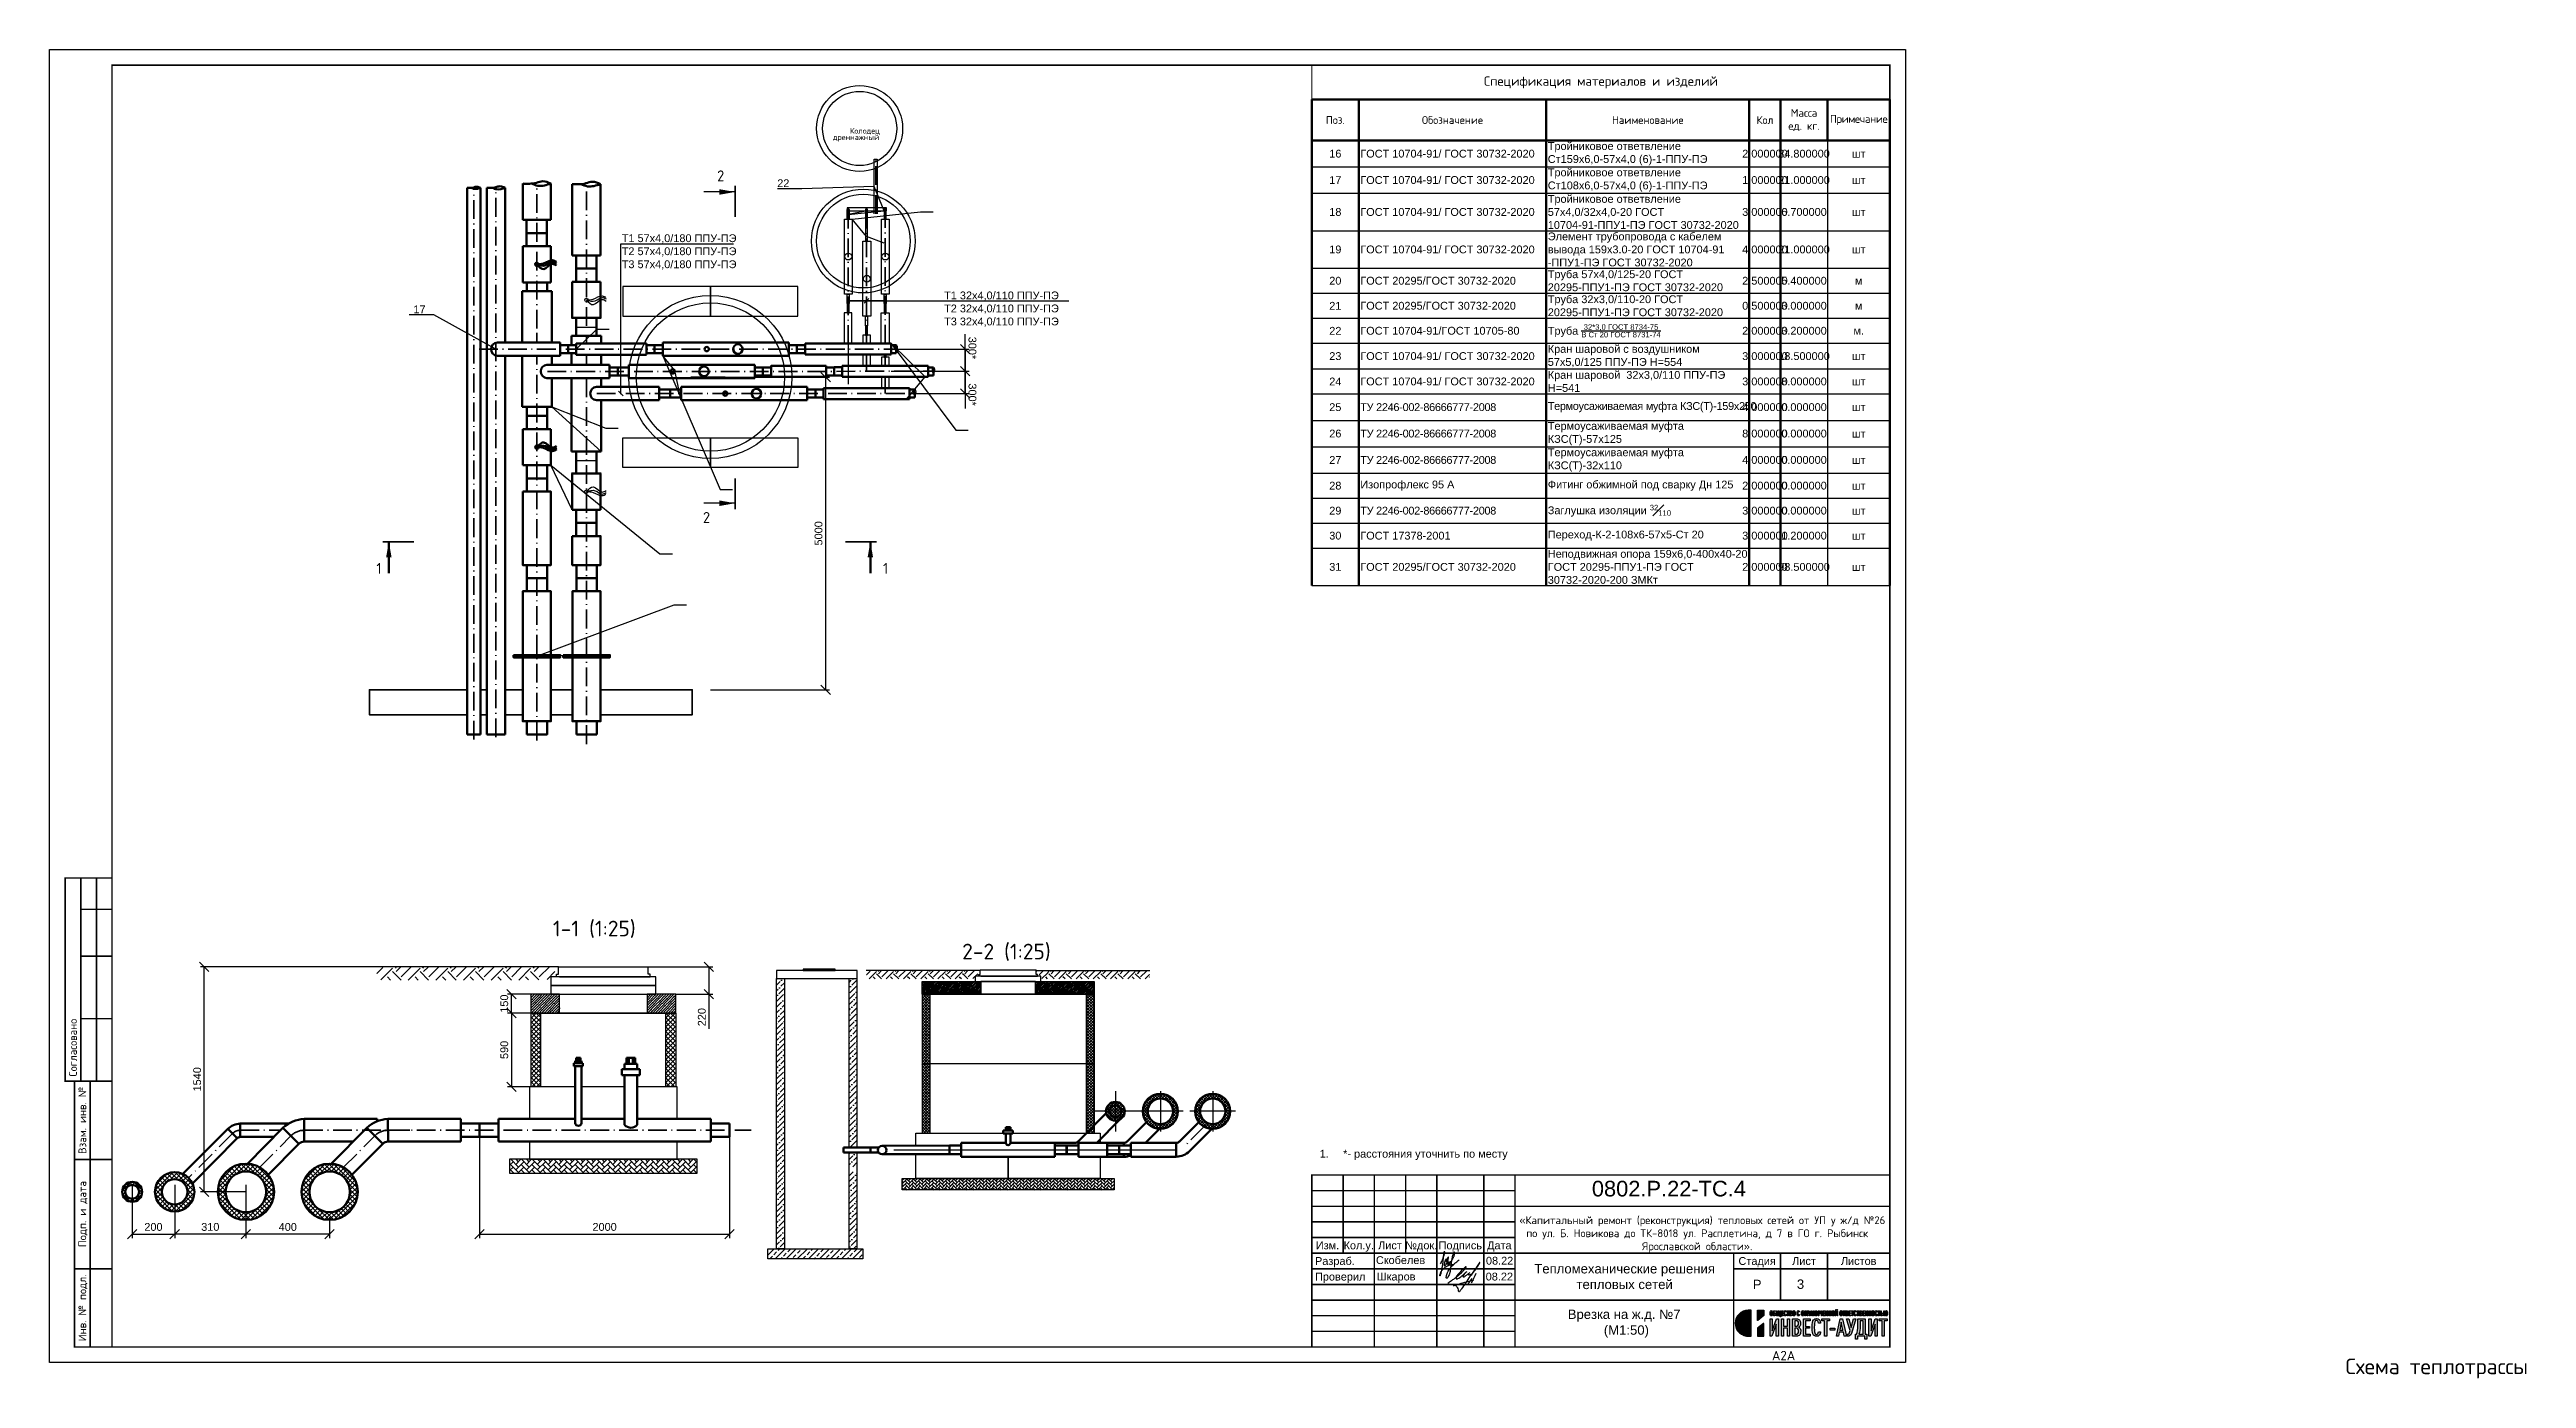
# Model space of a CAD drawing. Header units: millimetres. Extents: x 1990 to 7549, y 397 to 3825.
# Drawn here: x 3508 to 4301, y 2335 to 2760 of the extents above; entities that cross this region are included whole.
import ezdxf
from ezdxf import colors
from ezdxf.entities.mleader import LeaderData, LeaderLine
from ezdxf.enums import TextEntityAlignment as Align
from ezdxf.math import Vec2, Vec3

# ---------------------------------------------------------------- set-up
doc = ezdxf.new("R2010")
doc.units = ezdxf.units.MM
doc.linetypes.add('ACAD_ISO10W100', pattern=[18.5, 12, -3, 0.5, -3])
for name, color, linetype in [('layer 1', 7, 'Continuous'), ('рамка', 7, 'Continuous'), ('Форматы', 7, 'Continuous')]:
    doc.layers.add(name, color=color, linetype=linetype)
doc.layers.add('M-EQPM', color=50, linetype='Continuous', lineweight=18)
doc.layers.add('Основной', color=1, linetype='Continuous', lineweight=60)
doc.styles.add('-ISOCPEUR-', font='isocpeur.TTF')
doc.styles.add('GOST', font='gost.shx', dxfattribs={"oblique": 15})
doc.styles.add('GOST-2.304_Type-B', font='GOST Common.ttf')
doc.styles.get("Standard").update_dxf_attribs({"font": 'arial.ttf'})
doc.dimstyles.new('Копия М 1 к 25', dxfattribs={"dimtxt": 3.5, "dimasz": 3, "dimexe": 1.25, "dimexo": 0, "dimgap": 1, "dimtad": 1, "dimdec": 0, "dimlfac": 25, "dimzin": 0, "dimdsep": 46, "dimtxsty": 'GOST', "dimblk": 'OBLIQUE', "dimcen": 5, "dimclrd": 256, "dimclre": 256, "dimclrt": 256, "dimazin": 2, "dimtfac": 1, "dimtdec": 0, "dimtmove": 0, "dimatfit": 3, "dimldrblk": 'NONE', "dimfxl": 1.25, "dimtolj": 1, "dimtzin": 0, "dimlwd": -1, "dimlwe": -1, "dimarcsym": 2})
doc.dimstyles.new('Копия(2) М 1 к 40', dxfattribs={"dimtxt": 3.5, "dimasz": 3, "dimexe": 1.25, "dimexo": 0, "dimgap": 1, "dimtad": 1, "dimdec": 0, "dimlfac": 40, "dimzin": 0, "dimdsep": 46, "dimtxsty": 'GOST', "dimblk": 'OBLIQUE', "dimcen": 5, "dimclrd": 256, "dimclre": 256, "dimclrt": 256, "dimazin": 2, "dimtfac": 1, "dimtdec": 0, "dimtmove": 0, "dimatfit": 3, "dimldrblk": 'NONE', "dimfxl": 1.25, "dimtolj": 1, "dimtzin": 0, "dimlwd": -1, "dimlwe": -1, "dimarcsym": 2})
pattern_1 = [(45, (-79911.7956, 367307.161), (0, 5.52427173), [3.90625, -3.90625]), (45, (-79912.8314, 367308.1968), (0, 5.52427173), [3.90625, -3.90625]), (45, (-79913.867, 367309.2326), (0, 5.52427173), [3.90625, -3.90625]), (135, (-79913.867, 367309.923), (-5.52427173, 6e-16), [3.90625, -3.90625]), (135, (-79912.8314, 367310.959), (-5.52427173, 6e-16), [3.90625, -3.90625]), (135, (-79911.7956, 367311.9947), (-5.52427173, 6e-16), [3.90625, -3.90625])]

msp = doc.modelspace()

# ---------------------------------------------------------------- texts
at = {"style": '-ISOCPEUR-'}
for s, height, p in [('дреннажный', 1.7792, (3766.159, 2731.782)), ('Колодец', 1.7792, (3768.954, 2733.852)), ('1-1 (1:25)', 5, (3682.365, 2478.686)), ('2-2 (1:25)', 5, (3814.271, 2471.331))]:
    msp.add_text(s, height=height, dxfattribs=at).set_placement(p, align=Align.MIDDLE_CENTER)
at = {"style": 'GOST-2.304_Type-B'}
for p in [(3721.695, 2717.683), (3717.151, 2608.421)]:
    msp.add_text('2', height=3.5, dxfattribs=at).set_placement(p)
at = {"lineweight": 50, "style": 'GOST-2.304_Type-B'}
for p in [(3612.644, 2592.132), (3774.744, 2592.132)]:
    msp.add_text('1', height=3.5, dxfattribs=at).set_placement(p)
at = {"lineweight": 50, "char_height": 2.5}
for s, width, insert, attachment_point in [('\\pi-7.5,l10,t10;1.^I*- расстояния уточнить по месту', 185, (3912.029, 2407.899), 1), ('08.22', 10, (3972.029, 2367.336), 5)]:
    msp.add_mtext_dynamic_manual_height_columns(s, width=width, gutter_width=12.5, heights=[0], dxfattribs=dict(at, insert=insert, attachment_point=attachment_point))
at = {"insert": (4001.637, 2397.986), "char_height": 5, "width": 38.55785, "attachment_point": 1}
msp.add_mtext('0802.Р.22-ТС.4', dxfattribs=at)
at = {"layer": 'Основной', "color": 7, "style": '-ISOCPEUR-'}
msp.add_text('Схема теплотрассы', height=5, dxfattribs=at).set_placement((4242.827, 2336.131))
at = {"layer": 'Основной', "insert": (3972.029, 2367.336), "char_height": 2.5, "attachment_point": 5}
msp.add_mtext_dynamic_manual_height_columns('08.22', width=10, gutter_width=12.5, heights=[0], dxfattribs=at)

# ---------------------------------------------------------------- blocks, each defined once
blk = doc.blocks.new('_Oblique')
at = {"color": 0, "linetype": 'ByBlock', "lineweight": -2}
blk.add_line((-0.5, -0.5), (0.5, 0.5), dxfattribs=at)
blk = doc.blocks.new('_None')
blk = doc.blocks.new('*D427')
at = {"transparency": 16777216}
for p, q in [((3662.07, 2451.66), (3654.59, 2451.66)), ((3655.84, 2451.66), (3655.84, 2428.06)), ((3662.07, 2428.06), (3654.59, 2428.06))]:
    blk.add_line(p, q, dxfattribs=at)
at = {"layer": 'Defpoints', "color": 0, "lineweight": 35, "transparency": 16777216}
for p in [(3662.07, 2451.66), (3655.84, 2428.06), (3662.07, 2428.06)]:
    blk.add_point(p, dxfattribs=at)
at = {"transparency": 16777216, "xscale": 3, "yscale": 3, "zscale": 3}
for p, rotation in [((3655.84, 2451.66), 90), ((3655.84, 2428.06), 270)]:
    blk.add_blockref('_Oblique', p, dxfattribs=dict(at, rotation=rotation))
at = {"lineweight": 35, "transparency": 16777216, "insert": (3653.57, 2439.86), "char_height": 2.5, "attachment_point": 5, "rotation": 90}
blk.add_mtext('\\A1;590', dxfattribs=at)
blk = doc.blocks.new('*D433')
at = {"transparency": 16777216}
for p, q in [((3662.07, 2457.66), (3654.59, 2457.66)), ((3655.84, 2451.66), (3655.84, 2457.66)), ((3662.07, 2451.66), (3654.59, 2451.66))]:
    blk.add_line(p, q, dxfattribs=at)
at = {"layer": 'Defpoints', "color": 0, "lineweight": 35, "transparency": 16777216}
for p in [(3655.84, 2457.66), (3662.07, 2457.66), (3662.07, 2451.66)]:
    blk.add_point(p, dxfattribs=at)
at = {"transparency": 16777216, "xscale": 3, "yscale": 3, "zscale": 3}
for p, rotation in [((3655.84, 2457.66), 90), ((3655.84, 2451.66), 270)]:
    blk.add_blockref('_Oblique', p, dxfattribs=dict(at, rotation=rotation))
at = {"lineweight": 35, "transparency": 16777216, "insert": (3653.57, 2454.66), "char_height": 2.5, "attachment_point": 5, "rotation": 90}
blk.add_mtext('\\A1;150', dxfattribs=at)
blk = doc.blocks.new('*D428')
at = {"transparency": 16777216}
for p, q in [((3612.64, 2466.46), (3556.31, 2466.46)), ((3557.56, 2394.46), (3557.56, 2466.46)), ((3570.87, 2394.46), (3556.31, 2394.46))]:
    blk.add_line(p, q, dxfattribs=at)
at = {"layer": 'Defpoints', "color": 0, "lineweight": 35, "transparency": 16777216}
for p in [(3557.56, 2466.46), (3612.64, 2466.46), (3570.87, 2394.46)]:
    blk.add_point(p, dxfattribs=at)
at = {"transparency": 16777216, "xscale": 3, "yscale": 3, "zscale": 3}
for p, rotation in [((3557.56, 2466.46), 90), ((3557.56, 2394.46), 270)]:
    blk.add_blockref('_Oblique', p, dxfattribs=dict(at, rotation=rotation))
at = {"lineweight": 35, "transparency": 16777216, "insert": (3555.28, 2430.46), "char_height": 2.5, "attachment_point": 5, "rotation": 90}
blk.add_mtext('\\A1;1540', dxfattribs=at)
blk = doc.blocks.new('*D434')
at = {"transparency": 16777216}
for p, q in [((3699.65, 2466.46), (3720.32, 2466.46)), ((3719.07, 2466.46), (3719.07, 2457.66)), ((3708.47, 2457.66), (3720.32, 2457.66)), ((3719.07, 2457.66), (3719.07, 2446.56))]:
    blk.add_line(p, q, dxfattribs=at)
at = {"layer": 'Defpoints', "color": 0, "lineweight": 35, "transparency": 16777216}
for p in [(3699.65, 2466.46), (3719.07, 2466.46), (3708.47, 2457.66)]:
    blk.add_point(p, dxfattribs=at)
at = {"transparency": 16777216, "xscale": 3, "yscale": 3, "zscale": 3}
for p, rotation in [((3719.07, 2466.46), 90), ((3719.07, 2457.66), 270)]:
    blk.add_blockref('_Oblique', p, dxfattribs=dict(at, rotation=rotation))
at = {"lineweight": 35, "transparency": 16777216, "insert": (3716.79, 2450.34), "char_height": 2.5, "attachment_point": 5, "rotation": 90}
blk.add_mtext('\\A1;220', dxfattribs=at)
blk = doc.blocks.new('*D435')
at = {"transparency": 16777216}
for p, q in [((3645.67, 2412), (3645.67, 2379.69)), ((3725.67, 2412), (3725.67, 2379.69)), ((3645.67, 2380.94), (3725.67, 2380.94))]:
    blk.add_line(p, q, dxfattribs=at)
at = {"layer": 'Defpoints', "color": 0, "lineweight": 35, "transparency": 16777216}
for p in [(3645.67, 2412), (3725.67, 2412), (3725.67, 2380.94)]:
    blk.add_point(p, dxfattribs=at)
at = {"transparency": 16777216, "xscale": 3, "yscale": 3, "zscale": 3, "rotation": 180}
blk.add_blockref('_Oblique', (3645.67, 2380.94), dxfattribs=at)
at = {"transparency": 16777216, "xscale": 3, "yscale": 3, "zscale": 3}
blk.add_blockref('_Oblique', (3725.67, 2380.94), dxfattribs=at)
at = {"lineweight": 35, "transparency": 16777216, "insert": (3685.67, 2383.22), "char_height": 2.5, "attachment_point": 5}
blk.add_mtext('\\A1;2000', dxfattribs=at)
blk = doc.blocks.new('*D429')
at = {"transparency": 16777216}
for p, q in [((3570.87, 2386.37), (3570.87, 2379.69)), ((3597.67, 2386.37), (3597.67, 2379.69)), ((3597.67, 2380.94), (3570.87, 2380.94))]:
    blk.add_line(p, q, dxfattribs=at)
at = {"layer": 'Defpoints', "color": 0, "lineweight": 35, "transparency": 16777216}
for p in [(3570.87, 2386.37), (3597.67, 2386.37), (3570.87, 2380.94)]:
    blk.add_point(p, dxfattribs=at)
at = {"transparency": 16777216, "xscale": 3, "yscale": 3, "zscale": 3, "rotation": 180}
blk.add_blockref('_Oblique', (3570.87, 2380.94), dxfattribs=at)
at = {"transparency": 16777216, "xscale": 3, "yscale": 3, "zscale": 3}
blk.add_blockref('_Oblique', (3597.67, 2380.94), dxfattribs=at)
at = {"lineweight": 35, "transparency": 16777216, "insert": (3584.27, 2383.22), "char_height": 2.5, "attachment_point": 5}
blk.add_mtext('\\A1;400', dxfattribs=at)
blk = doc.blocks.new('*D430')
at = {"transparency": 16777216}
for p, q in [((3548.08, 2396.75), (3548.08, 2379.69)), ((3570.87, 2396.75), (3570.87, 2379.69)), ((3570.87, 2380.94), (3548.08, 2380.94))]:
    blk.add_line(p, q, dxfattribs=at)
at = {"layer": 'Defpoints', "color": 0, "lineweight": 35, "transparency": 16777216}
for p in [(3548.08, 2396.75), (3570.87, 2396.75), (3548.08, 2380.94)]:
    blk.add_point(p, dxfattribs=at)
at = {"transparency": 16777216, "xscale": 3, "yscale": 3, "zscale": 3, "rotation": 180}
blk.add_blockref('_Oblique', (3548.08, 2380.94), dxfattribs=at)
at = {"transparency": 16777216, "xscale": 3, "yscale": 3, "zscale": 3}
blk.add_blockref('_Oblique', (3570.87, 2380.94), dxfattribs=at)
at = {"lineweight": 35, "transparency": 16777216, "insert": (3559.48, 2383.22), "char_height": 2.5, "attachment_point": 5}
blk.add_mtext('\\A1;310', dxfattribs=at)
blk = doc.blocks.new('*D431')
at = {"transparency": 16777216}
for p, q in [((3534.48, 2396.75), (3534.48, 2379.69)), ((3548.08, 2396.75), (3548.08, 2379.69)), ((3534.48, 2380.94), (3548.08, 2380.94))]:
    blk.add_line(p, q, dxfattribs=at)
at = {"layer": 'Defpoints', "color": 0, "lineweight": 35, "transparency": 16777216}
for p in [(3534.48, 2396.75), (3548.08, 2396.75), (3548.08, 2380.94)]:
    blk.add_point(p, dxfattribs=at)
at = {"transparency": 16777216, "xscale": 3, "yscale": 3, "zscale": 3, "rotation": 180}
blk.add_blockref('_Oblique', (3534.48, 2380.94), dxfattribs=at)
at = {"transparency": 16777216, "xscale": 3, "yscale": 3, "zscale": 3}
blk.add_blockref('_Oblique', (3548.08, 2380.94), dxfattribs=at)
at = {"lineweight": 35, "transparency": 16777216, "insert": (3541.28, 2383.22), "char_height": 2.5, "attachment_point": 5}
blk.add_mtext('\\A1;200', dxfattribs=at)
blk = doc.blocks.new('Лого')
h = blk.add_hatch(color=151)
h.set_gradient(color1=(158, 191, 227), color2=(46, 54, 92), tint=1, name='HEMISPHERICAL')
edge = h.paths.add_edge_path()
edge.add_spline(control_points=[(0.35, 0.49), (-0.19, 0.45), (-0.66, 0.87), (-0.66, 1.41), (-0.66, 1.41), (-0.66, 1.92), (-0.24, 2.34), (0.27, 2.34), (0.27, 2.34), (0.27, 2.34), (0.47, 2.34), (0.47, 2.34), (0.47, 2.34), (0.48, 2.34), (0.48, 2.33), (0.48, 2.33), (0.48, 2.33), (0.48, 2.33), (0.48, 0.51), (0.48, 0.51), (0.48, 0.51), (0.48, 0.5), (0.48, 0.49), (0.47, 0.49), (0.47, 0.49), (0.47, 0.49), (0.35, 0.49), (0.35, 0.49), (0.35, 0.49), (0.35, 0.49), (0.35, 0.49), (0.35, 0.49)], knot_values=[0, 0, 0, 0, 0.111111, 0.111111, 0.111111, 0.111121, 0.222222, 0.222222, 0.222222, 0.222232, 0.333333, 0.333333, 0.333333, 0.333344, 0.444444, 0.444444, 0.444444, 0.444455, 0.555556, 0.555556, 0.555556, 0.555566, 0.666667, 0.666667, 0.666667, 0.666677, 0.777778, 0.777778, 0.777778, 0.777788, 1, 1, 1, 1], degree=3, periodic=0)
edge = h.paths.add_edge_path()
edge.add_spline(control_points=[(0.96, 1.6), (0.96, 1.6), (1.39, 1.97), (1.39, 1.97), (1.39, 1.97), (1.39, 1.97), (1.39, 1.97), (1.39, 1.98), (1.39, 1.98), (1.39, 1.98), (1.39, 2.33), (1.39, 2.33), (1.39, 2.33), (1.39, 2.33), (1.38, 2.34), (1.38, 2.34), (1.38, 2.34), (1.38, 2.34), (0.95, 2.34), (0.95, 2.34), (0.95, 2.34), (0.94, 2.34), (0.93, 2.33), (0.93, 2.33), (0.93, 2.33), (0.93, 2.33), (0.93, 1.61), (0.93, 1.61), (0.93, 1.61), (0.93, 1.61), (0.94, 1.6), (0.94, 1.6), (0.94, 1.6), (0.95, 1.6), (0.95, 1.6), (0.96, 1.6)], knot_values=[0, 0, 0, 0, 0.1, 0.1, 0.1, 0.10001, 0.2, 0.2, 0.2, 0.20001, 0.3, 0.3, 0.3, 0.30001, 0.4, 0.4, 0.4, 0.40001, 0.5, 0.5, 0.5, 0.50001, 0.6, 0.6, 0.6, 0.60001, 0.7, 0.7, 0.7, 0.70001, 0.8, 0.8, 0.8, 0.80001, 1, 1, 1, 1], degree=3, periodic=0)
edge = h.paths.add_edge_path()
edge.add_spline(control_points=[(0.94, 1.06), (0.94, 1.06), (1.37, 1.4), (1.37, 1.4), (1.37, 1.4), (1.37, 1.4), (1.38, 1.4), (1.38, 1.4), (1.38, 1.4), (1.39, 1.4), (1.39, 1.4), (1.39, 1.39), (1.39, 1.39), (1.39, 1.39), (1.39, 0.51), (1.39, 0.51), (1.39, 0.51), (1.39, 0.5), (1.38, 0.49), (1.38, 0.49), (1.38, 0.49), (1.38, 0.49), (0.95, 0.49), (0.95, 0.49), (0.95, 0.49), (0.94, 0.49), (0.93, 0.5), (0.93, 0.51), (0.93, 0.51), (0.93, 0.51), (0.93, 1.05), (0.93, 1.05), (0.93, 1.05), (0.93, 1.05), (0.94, 1.06), (0.94, 1.06)], knot_values=[0, 0, 0, 0, 0.1, 0.1, 0.1, 0.10001, 0.2, 0.2, 0.2, 0.20001, 0.3, 0.3, 0.3, 0.30001, 0.4, 0.4, 0.4, 0.40001, 0.5, 0.5, 0.5, 0.50001, 0.6, 0.6, 0.6, 0.60001, 0.7, 0.7, 0.7, 0.70001, 0.8, 0.8, 0.8, 0.80001, 1, 1, 1, 1], degree=3, periodic=0)
at = {"true_color": 0x2e365c}
h = blk.add_hatch(color=159, dxfattribs=at)
h.dxf.hatch_style = 1
edge = h.paths.add_edge_path()
edge.add_spline(control_points=[(10.17, 1.59), (10.17, 1.59), (10.17, 1.73), (10.17, 1.73), (10.17, 1.73), (10.17, 1.73), (9.6, 1.73), (9.6, 1.73), (9.6, 1.73), (9.6, 1.73), (9.6, 1.59), (9.6, 1.59), (9.6, 1.59), (9.6, 1.59), (9.81, 1.59), (9.81, 1.59), (9.81, 1.59), (9.81, 1.59), (9.81, 0.49), (9.81, 0.49), (9.81, 0.49), (9.81, 0.49), (9.96, 0.49), (9.96, 0.49), (9.96, 0.49), (9.96, 0.49), (9.96, 1.59), (9.96, 1.59), (9.96, 1.59), (9.96, 1.59), (10.17, 1.59), (10.17, 1.59)], knot_values=[0, 0, 0, 0, 0.111111, 0.111111, 0.111111, 0.111121, 0.222222, 0.222222, 0.222222, 0.222232, 0.333333, 0.333333, 0.333333, 0.333344, 0.444444, 0.444444, 0.444444, 0.444455, 0.555556, 0.555556, 0.555556, 0.555566, 0.666667, 0.666667, 0.666667, 0.666677, 0.777778, 0.777778, 0.777778, 0.777788, 1, 1, 1, 1], degree=3, periodic=0)
edge = h.paths.add_edge_path()
edge.add_spline(control_points=[(9.46, 0.49), (9.46, 0.49), (9.46, 1.73), (9.46, 1.73), (9.46, 1.73), (9.46, 1.73), (9.32, 1.73), (9.32, 1.73), (9.32, 1.73), (9.32, 1.73), (9.02, 0.87), (9.02, 0.87), (9.02, 0.87), (9.02, 0.87), (9.02, 1.73), (9.02, 1.73), (9.02, 1.73), (9.02, 1.73), (8.87, 1.73), (8.87, 1.73), (8.87, 1.73), (8.87, 1.73), (8.87, 0.49), (8.87, 0.49), (8.87, 0.49), (8.87, 0.49), (9.01, 0.49), (9.01, 0.49), (9.01, 0.49), (9.01, 0.49), (9.31, 1.35), (9.31, 1.35), (9.31, 1.35), (9.31, 1.35), (9.31, 0.49), (9.31, 0.49), (9.31, 0.49), (9.31, 0.49), (9.46, 0.49), (9.46, 0.49)], knot_values=[0, 0, 0, 0, 0.090909, 0.090909, 0.090909, 0.090919, 0.181818, 0.181818, 0.181818, 0.181828, 0.272727, 0.272727, 0.272727, 0.272738, 0.363636, 0.363636, 0.363636, 0.363647, 0.454545, 0.454545, 0.454545, 0.454556, 0.545455, 0.545455, 0.545455, 0.545465, 0.636364, 0.636364, 0.636364, 0.636374, 0.727273, 0.727273, 0.727273, 0.727283, 0.818182, 0.818182, 0.818182, 0.818192, 1, 1, 1, 1], degree=3, periodic=0)
edge = h.paths.add_edge_path(flags=16)
edge.add_spline(control_points=[(8.46, 0.63), (8.46, 0.63), (8.15, 0.63), (8.15, 0.63), (8.15, 0.63), (8.21, 0.79), (8.24, 0.97), (8.24, 1.2), (8.24, 1.2), (8.24, 1.2), (8.24, 1.59), (8.24, 1.59), (8.24, 1.59), (8.24, 1.59), (8.46, 1.59), (8.46, 1.59), (8.46, 1.59), (8.46, 1.59), (8.46, 0.63), (8.46, 0.63)], knot_values=[0, 0, 0, 0, 0.166667, 0.166667, 0.166667, 0.166677, 0.333333, 0.333333, 0.333333, 0.333344, 0.5, 0.5, 0.5, 0.50001, 0.666667, 0.666667, 0.666667, 0.666677, 1, 1, 1, 1], degree=3, periodic=0)
edge = h.paths.add_edge_path()
edge.add_spline(control_points=[(8.71, 0.27), (8.71, 0.27), (8.71, 0.63), (8.71, 0.63), (8.71, 0.63), (8.71, 0.63), (8.61, 0.63), (8.61, 0.63), (8.61, 0.63), (8.61, 0.63), (8.61, 1.73), (8.61, 1.73), (8.61, 1.73), (8.61, 1.73), (8.09, 1.73), (8.09, 1.73), (8.09, 1.73), (8.09, 1.73), (8.09, 1.23), (8.09, 1.23), (8.09, 1.23), (8.09, 0.99), (8.06, 0.79), (7.99, 0.63), (7.99, 0.63), (7.99, 0.63), (7.92, 0.63), (7.92, 0.63), (7.92, 0.63), (7.92, 0.63), (7.92, 0.27), (7.92, 0.27), (7.92, 0.27), (7.92, 0.27), (8.06, 0.27), (8.06, 0.27), (8.06, 0.27), (8.06, 0.27), (8.06, 0.49), (8.06, 0.49), (8.06, 0.49), (8.06, 0.49), (8.57, 0.49), (8.57, 0.49), (8.57, 0.49), (8.57, 0.49), (8.57, 0.27), (8.57, 0.27), (8.57, 0.27), (8.57, 0.27), (8.71, 0.27), (8.71, 0.27)], knot_values=[0, 0, 0, 0, 0.071429, 0.071429, 0.071429, 0.071439, 0.142857, 0.142857, 0.142857, 0.142867, 0.214286, 0.214286, 0.214286, 0.214296, 0.285714, 0.285714, 0.285714, 0.285725, 0.357143, 0.357143, 0.357143, 0.357153, 0.428571, 0.428571, 0.428571, 0.428582, 0.5, 0.5, 0.5, 0.50001, 0.571429, 0.571429, 0.571429, 0.571439, 0.642857, 0.642857, 0.642857, 0.642867, 0.714286, 0.714286, 0.714286, 0.714296, 0.785714, 0.785714, 0.785714, 0.785725, 0.857143, 0.857143, 0.857143, 0.857153, 1, 1, 1, 1], degree=3, periodic=0)
edge = h.paths.add_edge_path()
edge.add_spline(control_points=[(7.94, 1.73), (7.94, 1.73), (7.77, 1.73), (7.77, 1.73), (7.77, 1.73), (7.77, 1.73), (7.61, 1.1), (7.61, 1.1), (7.61, 1.1), (7.61, 1.1), (7.43, 1.73), (7.43, 1.73), (7.43, 1.73), (7.43, 1.73), (7.27, 1.73), (7.27, 1.73), (7.27, 1.73), (7.27, 1.73), (7.53, 0.89), (7.53, 0.89), (7.53, 0.89), (7.53, 0.89), (7.49, 0.75), (7.49, 0.75), (7.49, 0.75), (7.46, 0.65), (7.43, 0.63), (7.33, 0.63), (7.33, 0.63), (7.33, 0.63), (7.33, 0.49), (7.33, 0.49), (7.33, 0.49), (7.5, 0.49), (7.57, 0.52), (7.62, 0.69), (7.62, 0.69), (7.62, 0.69), (7.94, 1.73), (7.94, 1.73)], knot_values=[0, 0, 0, 0, 0.090909, 0.090909, 0.090909, 0.090919, 0.181818, 0.181818, 0.181818, 0.181828, 0.272727, 0.272727, 0.272727, 0.272738, 0.363636, 0.363636, 0.363636, 0.363647, 0.454545, 0.454545, 0.454545, 0.454556, 0.545455, 0.545455, 0.545455, 0.545465, 0.636364, 0.636364, 0.636364, 0.636374, 0.727273, 0.727273, 0.727273, 0.727283, 0.818182, 0.818182, 0.818182, 0.818192, 1, 1, 1, 1], degree=3, periodic=0)
edge = h.paths.add_edge_path(flags=16)
edge.add_spline(control_points=[(7.02, 0.92), (7.02, 0.92), (6.79, 0.92), (6.79, 0.92), (6.79, 0.92), (6.79, 0.92), (6.9, 1.49), (6.9, 1.49), (6.9, 1.49), (6.9, 1.49), (7.02, 0.92), (7.02, 0.92)], knot_values=[0, 0, 0, 0, 0.25, 0.25, 0.25, 0.25001, 0.5, 0.5, 0.5, 0.50001, 1, 1, 1, 1], degree=3, periodic=0)
edge = h.paths.add_edge_path()
edge.add_spline(control_points=[(7.26, 0.49), (7.26, 0.49), (6.98, 1.73), (6.98, 1.73), (6.98, 1.73), (6.98, 1.73), (6.83, 1.73), (6.83, 1.73), (6.83, 1.73), (6.83, 1.73), (6.55, 0.49), (6.55, 0.49), (6.55, 0.49), (6.55, 0.49), (6.7, 0.49), (6.7, 0.49), (6.7, 0.49), (6.7, 0.49), (6.76, 0.78), (6.76, 0.78), (6.76, 0.78), (6.76, 0.78), (7.05, 0.78), (7.05, 0.78), (7.05, 0.78), (7.05, 0.78), (7.11, 0.49), (7.11, 0.49), (7.11, 0.49), (7.11, 0.49), (7.26, 0.49), (7.26, 0.49)], knot_values=[0, 0, 0, 0, 0.111111, 0.111111, 0.111111, 0.111121, 0.222222, 0.222222, 0.222222, 0.222232, 0.333333, 0.333333, 0.333333, 0.333344, 0.444444, 0.444444, 0.444444, 0.444455, 0.555556, 0.555556, 0.555556, 0.555566, 0.666667, 0.666667, 0.666667, 0.666677, 0.777778, 0.777778, 0.777778, 0.777788, 1, 1, 1, 1], degree=3, periodic=0)
edge = h.paths.add_edge_path()
edge.add_spline(control_points=[(6.45, 0.91), (6.45, 0.91), (6.45, 1.05), (6.45, 1.05), (6.45, 1.05), (6.45, 1.05), (6.11, 1.05), (6.11, 1.05), (6.11, 1.05), (6.11, 1.05), (6.11, 0.91), (6.11, 0.91), (6.11, 0.91), (6.11, 0.91), (6.45, 0.91), (6.45, 0.91)], knot_values=[0, 0, 0, 0, 0.2, 0.2, 0.2, 0.20001, 0.4, 0.4, 0.4, 0.40001, 0.6, 0.6, 0.6, 0.60001, 1, 1, 1, 1], degree=3, periodic=0)
edge = h.paths.add_edge_path()
edge.add_spline(control_points=[(6.07, 1.59), (6.07, 1.59), (6.07, 1.73), (6.07, 1.73), (6.07, 1.73), (6.07, 1.73), (5.51, 1.73), (5.51, 1.73), (5.51, 1.73), (5.51, 1.73), (5.51, 1.59), (5.51, 1.59), (5.51, 1.59), (5.51, 1.59), (5.71, 1.59), (5.71, 1.59), (5.71, 1.59), (5.71, 1.59), (5.71, 0.49), (5.71, 0.49), (5.71, 0.49), (5.71, 0.49), (5.86, 0.49), (5.86, 0.49), (5.86, 0.49), (5.86, 0.49), (5.86, 1.59), (5.86, 1.59), (5.86, 1.59), (5.86, 1.59), (6.07, 1.59), (6.07, 1.59)], knot_values=[0, 0, 0, 0, 0.111111, 0.111111, 0.111111, 0.111121, 0.222222, 0.222222, 0.222222, 0.222232, 0.333333, 0.333333, 0.333333, 0.333344, 0.444444, 0.444444, 0.444444, 0.444455, 0.555556, 0.555556, 0.555556, 0.555566, 0.666667, 0.666667, 0.666667, 0.666677, 0.777778, 0.777778, 0.777778, 0.777788, 1, 1, 1, 1], degree=3, periodic=0)
edge = h.paths.add_edge_path()
edge.add_spline(control_points=[(5.42, 0.8), (5.42, 0.8), (5.27, 0.8), (5.27, 0.8), (5.27, 0.8), (5.27, 0.74), (5.26, 0.69), (5.23, 0.65), (5.23, 0.65), (5.21, 0.63), (5.18, 0.61), (5.14, 0.61), (5.14, 0.61), (5.09, 0.61), (5.05, 0.63), (5.03, 0.66), (5.03, 0.66), (4.99, 0.72), (4.98, 0.82), (4.98, 1.11), (4.98, 1.11), (4.98, 1.4), (4.99, 1.5), (5.03, 1.56), (5.03, 1.56), (5.05, 1.59), (5.09, 1.61), (5.14, 1.61), (5.14, 1.61), (5.18, 1.61), (5.21, 1.59), (5.23, 1.56), (5.23, 1.56), (5.26, 1.53), (5.27, 1.48), (5.27, 1.42), (5.27, 1.42), (5.27, 1.42), (5.42, 1.42), (5.42, 1.42), (5.42, 1.42), (5.42, 1.52), (5.39, 1.61), (5.33, 1.67), (5.33, 1.67), (5.28, 1.72), (5.22, 1.74), (5.14, 1.74), (5.14, 1.74), (5.04, 1.74), (4.97, 1.7), (4.92, 1.65), (4.92, 1.65), (4.84, 1.56), (4.83, 1.45), (4.83, 1.11), (4.83, 1.11), (4.83, 0.77), (4.84, 0.66), (4.92, 0.57), (4.92, 0.57), (4.97, 0.51), (5.04, 0.48), (5.14, 0.48), (5.14, 0.48), (5.22, 0.48), (5.28, 0.5), (5.33, 0.55), (5.33, 0.55), (5.39, 0.6), (5.42, 0.69), (5.42, 0.8)], knot_values=[0, 0, 0, 0, 0.052632, 0.052632, 0.052632, 0.052642, 0.105263, 0.105263, 0.105263, 0.105273, 0.157895, 0.157895, 0.157895, 0.157905, 0.210526, 0.210526, 0.210526, 0.210537, 0.263158, 0.263158, 0.263158, 0.263168, 0.315789, 0.315789, 0.315789, 0.3158, 0.368421, 0.368421, 0.368421, 0.368431, 0.421053, 0.421053, 0.421053, 0.421063, 0.473684, 0.473684, 0.473684, 0.473694, 0.526316, 0.526316, 0.526316, 0.526326, 0.578947, 0.578947, 0.578947, 0.578958, 0.631579, 0.631579, 0.631579, 0.631589, 0.684211, 0.684211, 0.684211, 0.684221, 0.736842, 0.736842, 0.736842, 0.736852, 0.789474, 0.789474, 0.789474, 0.789484, 0.842105, 0.842105, 0.842105, 0.842116, 0.894737, 0.894737, 0.894737, 0.894747, 1, 1, 1, 1], degree=3, periodic=0)
edge = h.paths.add_edge_path()
edge.add_spline(control_points=[(4.68, 0.49), (4.68, 0.49), (4.68, 0.63), (4.68, 0.63), (4.68, 0.63), (4.68, 0.63), (4.35, 0.63), (4.35, 0.63), (4.35, 0.63), (4.35, 0.63), (4.35, 1.05), (4.35, 1.05), (4.35, 1.05), (4.35, 1.05), (4.64, 1.05), (4.64, 1.05), (4.64, 1.05), (4.64, 1.05), (4.64, 1.18), (4.64, 1.18), (4.64, 1.18), (4.64, 1.18), (4.35, 1.18), (4.35, 1.18), (4.35, 1.18), (4.35, 1.18), (4.35, 1.59), (4.35, 1.59), (4.35, 1.59), (4.35, 1.59), (4.68, 1.59), (4.68, 1.59), (4.68, 1.59), (4.68, 1.59), (4.68, 1.73), (4.68, 1.73), (4.68, 1.73), (4.68, 1.73), (4.2, 1.73), (4.2, 1.73), (4.2, 1.73), (4.2, 1.73), (4.2, 0.49), (4.2, 0.49), (4.2, 0.49), (4.2, 0.49), (4.68, 0.49), (4.68, 0.49)], knot_values=[0, 0, 0, 0, 0.076923, 0.076923, 0.076923, 0.076933, 0.153846, 0.153846, 0.153846, 0.153856, 0.230769, 0.230769, 0.230769, 0.230779, 0.307692, 0.307692, 0.307692, 0.307703, 0.384615, 0.384615, 0.384615, 0.384626, 0.461538, 0.461538, 0.461538, 0.461549, 0.538462, 0.538462, 0.538462, 0.538472, 0.615385, 0.615385, 0.615385, 0.615395, 0.692308, 0.692308, 0.692308, 0.692318, 0.769231, 0.769231, 0.769231, 0.769241, 0.846154, 0.846154, 0.846154, 0.846164, 1, 1, 1, 1], degree=3, periodic=0)
edge = h.paths.add_edge_path(flags=16)
edge.add_spline(control_points=[(3.85, 1.4), (3.85, 1.26), (3.8, 1.2), (3.69, 1.2), (3.69, 1.2), (3.69, 1.2), (3.58, 1.2), (3.58, 1.2), (3.58, 1.2), (3.58, 1.2), (3.58, 1.59), (3.58, 1.59), (3.58, 1.59), (3.58, 1.59), (3.69, 1.59), (3.69, 1.59), (3.69, 1.59), (3.8, 1.59), (3.85, 1.54), (3.85, 1.4)], knot_values=[0, 0, 0, 0, 0.166667, 0.166667, 0.166667, 0.166677, 0.333333, 0.333333, 0.333333, 0.333344, 0.5, 0.5, 0.5, 0.50001, 0.666667, 0.666667, 0.666667, 0.666677, 1, 1, 1, 1], degree=3, periodic=0)
edge = h.paths.add_edge_path(flags=16)
edge.add_spline(control_points=[(3.86, 0.85), (3.86, 0.68), (3.8, 0.63), (3.69, 0.63), (3.69, 0.63), (3.69, 0.63), (3.58, 0.63), (3.58, 0.63), (3.58, 0.63), (3.58, 0.63), (3.58, 1.07), (3.58, 1.07), (3.58, 1.07), (3.58, 1.07), (3.69, 1.07), (3.69, 1.07), (3.69, 1.07), (3.8, 1.07), (3.86, 1.01), (3.86, 0.85)], knot_values=[0, 0, 0, 0, 0.166667, 0.166667, 0.166667, 0.166677, 0.333333, 0.333333, 0.333333, 0.333344, 0.5, 0.5, 0.5, 0.50001, 0.666667, 0.666667, 0.666667, 0.666677, 1, 1, 1, 1], degree=3, periodic=0)
edge = h.paths.add_edge_path()
edge.add_spline(control_points=[(4.01, 0.84), (4.01, 0.94), (4, 1.03), (3.93, 1.09), (3.93, 1.09), (3.91, 1.11), (3.88, 1.13), (3.85, 1.14), (3.85, 1.14), (3.88, 1.15), (3.9, 1.16), (3.92, 1.18), (3.92, 1.18), (3.99, 1.24), (4, 1.31), (4, 1.4), (4, 1.4), (4, 1.54), (3.98, 1.6), (3.92, 1.65), (3.92, 1.65), (3.87, 1.7), (3.81, 1.73), (3.7, 1.73), (3.7, 1.73), (3.7, 1.73), (3.43, 1.73), (3.43, 1.73), (3.43, 1.73), (3.43, 1.73), (3.43, 0.49), (3.43, 0.49), (3.43, 0.49), (3.43, 0.49), (3.7, 0.49), (3.7, 0.49), (3.7, 0.49), (3.81, 0.49), (3.88, 0.51), (3.93, 0.57), (3.93, 0.57), (3.98, 0.62), (4.01, 0.69), (4.01, 0.84)], knot_values=[0, 0, 0, 0, 0.083333, 0.083333, 0.083333, 0.083344, 0.166667, 0.166667, 0.166667, 0.166677, 0.25, 0.25, 0.25, 0.25001, 0.333333, 0.333333, 0.333333, 0.333344, 0.416667, 0.416667, 0.416667, 0.416677, 0.5, 0.5, 0.5, 0.50001, 0.583333, 0.583333, 0.583333, 0.583344, 0.666667, 0.666667, 0.666667, 0.666677, 0.75, 0.75, 0.75, 0.75001, 0.833333, 0.833333, 0.833333, 0.833344, 1, 1, 1, 1], degree=3, periodic=0)
edge = h.paths.add_edge_path()
edge.add_spline(control_points=[(3.21, 0.49), (3.21, 0.49), (3.21, 1.73), (3.21, 1.73), (3.21, 1.73), (3.21, 1.73), (3.06, 1.73), (3.06, 1.73), (3.06, 1.73), (3.06, 1.73), (3.06, 1.19), (3.06, 1.19), (3.06, 1.19), (3.06, 1.19), (2.79, 1.19), (2.79, 1.19), (2.79, 1.19), (2.79, 1.19), (2.79, 1.73), (2.79, 1.73), (2.79, 1.73), (2.79, 1.73), (2.64, 1.73), (2.64, 1.73), (2.64, 1.73), (2.64, 1.73), (2.64, 0.49), (2.64, 0.49), (2.64, 0.49), (2.64, 0.49), (2.79, 0.49), (2.79, 0.49), (2.79, 0.49), (2.79, 0.49), (2.79, 1.05), (2.79, 1.05), (2.79, 1.05), (2.79, 1.05), (3.06, 1.05), (3.06, 1.05), (3.06, 1.05), (3.06, 1.05), (3.06, 0.49), (3.06, 0.49), (3.06, 0.49), (3.06, 0.49), (3.21, 0.49), (3.21, 0.49)], knot_values=[0, 0, 0, 0, 0.076923, 0.076923, 0.076923, 0.076933, 0.153846, 0.153846, 0.153846, 0.153856, 0.230769, 0.230769, 0.230769, 0.230779, 0.307692, 0.307692, 0.307692, 0.307703, 0.384615, 0.384615, 0.384615, 0.384626, 0.461538, 0.461538, 0.461538, 0.461549, 0.538462, 0.538462, 0.538462, 0.538472, 0.615385, 0.615385, 0.615385, 0.615395, 0.692308, 0.692308, 0.692308, 0.692318, 0.769231, 0.769231, 0.769231, 0.769241, 0.846154, 0.846154, 0.846154, 0.846164, 1, 1, 1, 1], degree=3, periodic=0)
edge = h.paths.add_edge_path()
edge.add_spline(control_points=[(2.42, 0.49), (2.42, 0.49), (2.42, 1.73), (2.42, 1.73), (2.42, 1.73), (2.42, 1.73), (2.28, 1.73), (2.28, 1.73), (2.28, 1.73), (2.28, 1.73), (1.98, 0.87), (1.98, 0.87), (1.98, 0.87), (1.98, 0.87), (1.98, 1.73), (1.98, 1.73), (1.98, 1.73), (1.98, 1.73), (1.83, 1.73), (1.83, 1.73), (1.83, 1.73), (1.83, 1.73), (1.83, 0.49), (1.83, 0.49), (1.83, 0.49), (1.83, 0.49), (1.96, 0.49), (1.96, 0.49), (1.96, 0.49), (1.96, 0.49), (2.27, 1.35), (2.27, 1.35), (2.27, 1.35), (2.27, 1.35), (2.27, 0.49), (2.27, 0.49), (2.27, 0.49), (2.27, 0.49), (2.42, 0.49), (2.42, 0.49)], knot_values=[0, 0, 0, 0, 0.090909, 0.090909, 0.090909, 0.090919, 0.181818, 0.181818, 0.181818, 0.181828, 0.272727, 0.272727, 0.272727, 0.272738, 0.363636, 0.363636, 0.363636, 0.363647, 0.454545, 0.454545, 0.454545, 0.454556, 0.545455, 0.545455, 0.545455, 0.545465, 0.636364, 0.636364, 0.636364, 0.636374, 0.727273, 0.727273, 0.727273, 0.727283, 0.818182, 0.818182, 0.818182, 0.818192, 1, 1, 1, 1], degree=3, periodic=0)
edge = h.paths.add_edge_path(flags=16)
edge.add_spline(control_points=[(10.15, 2.12), (10.15, 2.03), (10.15, 2.01), (10.13, 1.99), (10.13, 1.99), (10.13, 1.98), (10.12, 1.97), (10.11, 1.97), (10.11, 1.97), (10.09, 1.97), (10.08, 1.98), (10.08, 1.99), (10.08, 1.99), (10.06, 2.01), (10.06, 2.03), (10.06, 2.12), (10.06, 2.12), (10.06, 2.21), (10.06, 2.24), (10.08, 2.25), (10.08, 2.25), (10.08, 2.26), (10.09, 2.27), (10.11, 2.27), (10.11, 2.27), (10.12, 2.27), (10.13, 2.26), (10.13, 2.25), (10.13, 2.25), (10.15, 2.24), (10.15, 2.21), (10.15, 2.12)], knot_values=[0, 0, 0, 0, 0.111111, 0.111111, 0.111111, 0.111121, 0.222222, 0.222222, 0.222222, 0.222232, 0.333333, 0.333333, 0.333333, 0.333344, 0.444444, 0.444444, 0.444444, 0.444455, 0.555556, 0.555556, 0.555556, 0.555566, 0.666667, 0.666667, 0.666667, 0.666677, 0.777778, 0.777778, 0.777778, 0.777788, 1, 1, 1, 1], degree=3, periodic=0)
edge = h.paths.add_edge_path()
edge.add_spline(control_points=[(9.97, 1.94), (9.97, 1.94), (9.97, 2.1), (9.97, 2.1), (9.97, 2.1), (9.97, 2.1), (10.02, 2.1), (10.02, 2.1), (10.02, 2.1), (10.02, 2.02), (10.02, 1.99), (10.04, 1.96), (10.04, 1.96), (10.06, 1.95), (10.08, 1.94), (10.11, 1.94), (10.11, 1.94), (10.13, 1.94), (10.15, 1.95), (10.17, 1.96), (10.17, 1.96), (10.19, 1.99), (10.19, 2.02), (10.19, 2.12), (10.19, 2.12), (10.19, 2.22), (10.19, 2.25), (10.17, 2.28), (10.17, 2.28), (10.15, 2.29), (10.13, 2.31), (10.11, 2.31), (10.11, 2.31), (10.08, 2.31), (10.06, 2.29), (10.04, 2.28), (10.04, 2.28), (10.02, 2.25), (10.02, 2.23), (10.02, 2.14), (10.02, 2.14), (10.02, 2.14), (9.97, 2.14), (9.97, 2.14), (9.97, 2.14), (9.97, 2.14), (9.97, 2.3), (9.97, 2.3), (9.97, 2.3), (9.97, 2.3), (9.93, 2.3), (9.93, 2.3), (9.93, 2.3), (9.93, 2.3), (9.93, 1.94), (9.93, 1.94), (9.93, 1.94), (9.93, 1.94), (9.97, 1.94), (9.97, 1.94)], knot_values=[0, 0, 0, 0, 0.0625, 0.0625, 0.0625, 0.06251, 0.125, 0.125, 0.125, 0.12501, 0.1875, 0.1875, 0.1875, 0.18751, 0.25, 0.25, 0.25, 0.25001, 0.3125, 0.3125, 0.3125, 0.31251, 0.375, 0.375, 0.375, 0.37501, 0.4375, 0.4375, 0.4375, 0.43751, 0.5, 0.5, 0.5, 0.50001, 0.5625, 0.5625, 0.5625, 0.56251, 0.625, 0.625, 0.625, 0.62501, 0.6875, 0.6875, 0.6875, 0.68751, 0.75, 0.75, 0.75, 0.75001, 0.8125, 0.8125, 0.8125, 0.81251, 0.875, 0.875, 0.875, 0.87501, 1, 1, 1, 1], degree=3, periodic=0)
edge = h.paths.add_edge_path(flags=16)
edge.add_spline(control_points=[(9.83, 2.05), (9.83, 2), (9.82, 1.98), (9.79, 1.98), (9.79, 1.98), (9.79, 1.98), (9.75, 1.98), (9.75, 1.98), (9.75, 1.98), (9.75, 1.98), (9.75, 2.11), (9.75, 2.11), (9.75, 2.11), (9.75, 2.11), (9.79, 2.11), (9.79, 2.11), (9.79, 2.11), (9.82, 2.11), (9.83, 2.09), (9.83, 2.05)], knot_values=[0, 0, 0, 0, 0.166667, 0.166667, 0.166667, 0.166677, 0.333333, 0.333333, 0.333333, 0.333344, 0.5, 0.5, 0.5, 0.50001, 0.666667, 0.666667, 0.666667, 0.666677, 1, 1, 1, 1], degree=3, periodic=0)
edge = h.paths.add_edge_path()
edge.add_spline(control_points=[(9.88, 2.05), (9.88, 2.13), (9.85, 2.15), (9.79, 2.15), (9.79, 2.15), (9.79, 2.15), (9.75, 2.15), (9.75, 2.15), (9.75, 2.15), (9.75, 2.15), (9.75, 2.3), (9.75, 2.3), (9.75, 2.3), (9.75, 2.3), (9.71, 2.3), (9.71, 2.3), (9.71, 2.3), (9.71, 2.3), (9.71, 1.94), (9.71, 1.94), (9.71, 1.94), (9.71, 1.94), (9.79, 1.94), (9.79, 1.94), (9.79, 1.94), (9.85, 1.94), (9.88, 1.97), (9.88, 2.05)], knot_values=[0, 0, 0, 0, 0.125, 0.125, 0.125, 0.12501, 0.25, 0.25, 0.25, 0.25001, 0.375, 0.375, 0.375, 0.37501, 0.5, 0.5, 0.5, 0.50001, 0.625, 0.625, 0.625, 0.62501, 0.75, 0.75, 0.75, 0.75001, 1, 1, 1, 1], degree=3, periodic=0)
edge = h.paths.add_edge_path()
edge.add_spline(control_points=[(9.67, 2.26), (9.67, 2.26), (9.67, 2.3), (9.67, 2.3), (9.67, 2.3), (9.67, 2.3), (9.5, 2.3), (9.5, 2.3), (9.5, 2.3), (9.5, 2.3), (9.5, 2.26), (9.5, 2.26), (9.5, 2.26), (9.5, 2.26), (9.56, 2.26), (9.56, 2.26), (9.56, 2.26), (9.56, 2.26), (9.56, 1.94), (9.56, 1.94), (9.56, 1.94), (9.56, 1.94), (9.61, 1.94), (9.61, 1.94), (9.61, 1.94), (9.61, 1.94), (9.61, 2.26), (9.61, 2.26), (9.61, 2.26), (9.61, 2.26), (9.67, 2.26), (9.67, 2.26)], knot_values=[0, 0, 0, 0, 0.111111, 0.111111, 0.111111, 0.111121, 0.222222, 0.222222, 0.222222, 0.222232, 0.333333, 0.333333, 0.333333, 0.333344, 0.444444, 0.444444, 0.444444, 0.444455, 0.555556, 0.555556, 0.555556, 0.555566, 0.666667, 0.666667, 0.666667, 0.666677, 0.777778, 0.777778, 0.777778, 0.777788, 1, 1, 1, 1], degree=3, periodic=0)
edge = h.paths.add_edge_path()
edge.add_spline(control_points=[(9.48, 2.03), (9.48, 2.03), (9.43, 2.03), (9.43, 2.03), (9.43, 2.03), (9.43, 2.01), (9.43, 2), (9.42, 1.99), (9.42, 1.99), (9.42, 1.98), (9.41, 1.97), (9.39, 1.97), (9.39, 1.97), (9.38, 1.97), (9.37, 1.98), (9.36, 1.99), (9.36, 1.99), (9.35, 2.01), (9.35, 2.03), (9.35, 2.12), (9.35, 2.12), (9.35, 2.21), (9.35, 2.24), (9.36, 2.25), (9.36, 2.25), (9.37, 2.26), (9.38, 2.27), (9.39, 2.27), (9.39, 2.27), (9.41, 2.27), (9.42, 2.26), (9.42, 2.25), (9.42, 2.25), (9.43, 2.24), (9.43, 2.23), (9.43, 2.21), (9.43, 2.21), (9.43, 2.21), (9.48, 2.21), (9.48, 2.21), (9.48, 2.21), (9.48, 2.24), (9.47, 2.27), (9.45, 2.28), (9.45, 2.28), (9.44, 2.3), (9.42, 2.31), (9.39, 2.31), (9.39, 2.31), (9.36, 2.31), (9.34, 2.29), (9.33, 2.28), (9.33, 2.28), (9.31, 2.25), (9.3, 2.22), (9.3, 2.12), (9.3, 2.12), (9.3, 2.02), (9.31, 1.99), (9.33, 1.96), (9.33, 1.96), (9.34, 1.95), (9.36, 1.94), (9.39, 1.94), (9.39, 1.94), (9.42, 1.94), (9.43, 1.94), (9.45, 1.96), (9.45, 1.96), (9.47, 1.97), (9.48, 2), (9.48, 2.03)], knot_values=[0, 0, 0, 0, 0.052632, 0.052632, 0.052632, 0.052642, 0.105263, 0.105263, 0.105263, 0.105273, 0.157895, 0.157895, 0.157895, 0.157905, 0.210526, 0.210526, 0.210526, 0.210537, 0.263158, 0.263158, 0.263158, 0.263168, 0.315789, 0.315789, 0.315789, 0.3158, 0.368421, 0.368421, 0.368421, 0.368431, 0.421053, 0.421053, 0.421053, 0.421063, 0.473684, 0.473684, 0.473684, 0.473694, 0.526316, 0.526316, 0.526316, 0.526326, 0.578947, 0.578947, 0.578947, 0.578958, 0.631579, 0.631579, 0.631579, 0.631589, 0.684211, 0.684211, 0.684211, 0.684221, 0.736842, 0.736842, 0.736842, 0.736852, 0.789474, 0.789474, 0.789474, 0.789484, 0.842105, 0.842105, 0.842105, 0.842116, 0.894737, 0.894737, 0.894737, 0.894747, 1, 1, 1, 1], degree=3, periodic=0)
edge = h.paths.add_edge_path(flags=16)
edge.add_spline(control_points=[(9.21, 2.12), (9.21, 2.03), (9.21, 2.01), (9.2, 1.99), (9.2, 1.99), (9.19, 1.98), (9.18, 1.97), (9.17, 1.97), (9.17, 1.97), (9.15, 1.97), (9.14, 1.98), (9.14, 1.99), (9.14, 1.99), (9.13, 2.01), (9.12, 2.03), (9.12, 2.12), (9.12, 2.12), (9.12, 2.21), (9.13, 2.24), (9.14, 2.25), (9.14, 2.25), (9.14, 2.26), (9.15, 2.27), (9.17, 2.27), (9.17, 2.27), (9.18, 2.27), (9.19, 2.26), (9.2, 2.25), (9.2, 2.25), (9.21, 2.24), (9.21, 2.21), (9.21, 2.12)], knot_values=[0, 0, 0, 0, 0.111111, 0.111111, 0.111111, 0.111121, 0.222222, 0.222222, 0.222222, 0.222232, 0.333333, 0.333333, 0.333333, 0.333344, 0.444444, 0.444444, 0.444444, 0.444455, 0.555556, 0.555556, 0.555556, 0.555566, 0.666667, 0.666667, 0.666667, 0.666677, 0.777778, 0.777778, 0.777778, 0.777788, 1, 1, 1, 1], degree=3, periodic=0)
edge = h.paths.add_edge_path()
edge.add_spline(control_points=[(9.26, 2.12), (9.26, 2.22), (9.25, 2.25), (9.23, 2.28), (9.23, 2.28), (9.22, 2.29), (9.2, 2.31), (9.17, 2.31), (9.17, 2.31), (9.14, 2.31), (9.12, 2.29), (9.11, 2.28), (9.11, 2.28), (9.08, 2.25), (9.08, 2.22), (9.08, 2.12), (9.08, 2.12), (9.08, 2.02), (9.08, 1.99), (9.11, 1.96), (9.11, 1.96), (9.12, 1.95), (9.14, 1.94), (9.17, 1.94), (9.17, 1.94), (9.2, 1.94), (9.22, 1.95), (9.23, 1.96), (9.23, 1.96), (9.25, 1.99), (9.26, 2.02), (9.26, 2.12)], knot_values=[0, 0, 0, 0, 0.111111, 0.111111, 0.111111, 0.111121, 0.222222, 0.222222, 0.222222, 0.222232, 0.333333, 0.333333, 0.333333, 0.333344, 0.444444, 0.444444, 0.444444, 0.444455, 0.555556, 0.555556, 0.555556, 0.555566, 0.666667, 0.666667, 0.666667, 0.666677, 0.777778, 0.777778, 0.777778, 0.777788, 1, 1, 1, 1], degree=3, periodic=0)
edge = h.paths.add_edge_path()
edge.add_spline(control_points=[(9.02, 1.94), (9.02, 1.94), (9.02, 2.3), (9.02, 2.3), (9.02, 2.3), (9.02, 2.3), (8.98, 2.3), (8.98, 2.3), (8.98, 2.3), (8.98, 2.3), (8.98, 2.14), (8.98, 2.14), (8.98, 2.14), (8.98, 2.14), (8.9, 2.14), (8.9, 2.14), (8.9, 2.14), (8.9, 2.14), (8.9, 2.3), (8.9, 2.3), (8.9, 2.3), (8.9, 2.3), (8.86, 2.3), (8.86, 2.3), (8.86, 2.3), (8.86, 2.3), (8.86, 1.94), (8.86, 1.94), (8.86, 1.94), (8.86, 1.94), (8.9, 1.94), (8.9, 1.94), (8.9, 1.94), (8.9, 1.94), (8.9, 2.1), (8.9, 2.1), (8.9, 2.1), (8.9, 2.1), (8.98, 2.1), (8.98, 2.1), (8.98, 2.1), (8.98, 2.1), (8.98, 1.94), (8.98, 1.94), (8.98, 1.94), (8.98, 1.94), (9.02, 1.94), (9.02, 1.94)], knot_values=[0, 0, 0, 0, 0.076923, 0.076923, 0.076923, 0.076933, 0.153846, 0.153846, 0.153846, 0.153856, 0.230769, 0.230769, 0.230769, 0.230779, 0.307692, 0.307692, 0.307692, 0.307703, 0.384615, 0.384615, 0.384615, 0.384626, 0.461538, 0.461538, 0.461538, 0.461549, 0.538462, 0.538462, 0.538462, 0.538472, 0.615385, 0.615385, 0.615385, 0.615395, 0.692308, 0.692308, 0.692308, 0.692318, 0.769231, 0.769231, 0.769231, 0.769241, 0.846154, 0.846154, 0.846154, 0.846164, 1, 1, 1, 1], degree=3, periodic=0)
edge = h.paths.add_edge_path()
edge.add_spline(control_points=[(8.79, 1.94), (8.79, 1.94), (8.79, 2.3), (8.79, 2.3), (8.79, 2.3), (8.79, 2.3), (8.75, 2.3), (8.75, 2.3), (8.75, 2.3), (8.75, 2.3), (8.75, 2.14), (8.75, 2.14), (8.75, 2.14), (8.75, 2.14), (8.67, 2.14), (8.67, 2.14), (8.67, 2.14), (8.67, 2.14), (8.67, 2.3), (8.67, 2.3), (8.67, 2.3), (8.67, 2.3), (8.62, 2.3), (8.62, 2.3), (8.62, 2.3), (8.62, 2.3), (8.62, 1.94), (8.62, 1.94), (8.62, 1.94), (8.62, 1.94), (8.67, 1.94), (8.67, 1.94), (8.67, 1.94), (8.67, 1.94), (8.67, 2.1), (8.67, 2.1), (8.67, 2.1), (8.67, 2.1), (8.75, 2.1), (8.75, 2.1), (8.75, 2.1), (8.75, 2.1), (8.75, 1.94), (8.75, 1.94), (8.75, 1.94), (8.75, 1.94), (8.79, 1.94), (8.79, 1.94)], knot_values=[0, 0, 0, 0, 0.076923, 0.076923, 0.076923, 0.076933, 0.153846, 0.153846, 0.153846, 0.153856, 0.230769, 0.230769, 0.230769, 0.230779, 0.307692, 0.307692, 0.307692, 0.307703, 0.384615, 0.384615, 0.384615, 0.384626, 0.461538, 0.461538, 0.461538, 0.461549, 0.538462, 0.538462, 0.538462, 0.538472, 0.615385, 0.615385, 0.615385, 0.615395, 0.692308, 0.692308, 0.692308, 0.692318, 0.769231, 0.769231, 0.769231, 0.769241, 0.846154, 0.846154, 0.846154, 0.846164, 1, 1, 1, 1], degree=3, periodic=0)
edge = h.paths.add_edge_path()
edge.add_spline(control_points=[(8.57, 1.94), (8.57, 1.94), (8.57, 1.98), (8.57, 1.98), (8.57, 1.98), (8.57, 1.98), (8.47, 1.98), (8.47, 1.98), (8.47, 1.98), (8.47, 1.98), (8.47, 2.1), (8.47, 2.1), (8.47, 2.1), (8.47, 2.1), (8.56, 2.1), (8.56, 2.1), (8.56, 2.1), (8.56, 2.1), (8.56, 2.14), (8.56, 2.14), (8.56, 2.14), (8.56, 2.14), (8.47, 2.14), (8.47, 2.14), (8.47, 2.14), (8.47, 2.14), (8.47, 2.26), (8.47, 2.26), (8.47, 2.26), (8.47, 2.26), (8.57, 2.26), (8.57, 2.26), (8.57, 2.26), (8.57, 2.26), (8.57, 2.3), (8.57, 2.3), (8.57, 2.3), (8.57, 2.3), (8.43, 2.3), (8.43, 2.3), (8.43, 2.3), (8.43, 2.3), (8.43, 1.94), (8.43, 1.94), (8.43, 1.94), (8.43, 1.94), (8.57, 1.94), (8.57, 1.94)], knot_values=[0, 0, 0, 0, 0.076923, 0.076923, 0.076923, 0.076933, 0.153846, 0.153846, 0.153846, 0.153856, 0.230769, 0.230769, 0.230769, 0.230779, 0.307692, 0.307692, 0.307692, 0.307703, 0.384615, 0.384615, 0.384615, 0.384626, 0.461538, 0.461538, 0.461538, 0.461549, 0.538462, 0.538462, 0.538462, 0.538472, 0.615385, 0.615385, 0.615385, 0.615395, 0.692308, 0.692308, 0.692308, 0.692318, 0.769231, 0.769231, 0.769231, 0.769241, 0.846154, 0.846154, 0.846154, 0.846164, 1, 1, 1, 1], degree=3, periodic=0)
edge = h.paths.add_edge_path(flags=16)
edge.add_spline(control_points=[(8.33, 2.2), (8.33, 2.16), (8.31, 2.15), (8.28, 2.15), (8.28, 2.15), (8.28, 2.15), (8.25, 2.15), (8.25, 2.15), (8.25, 2.15), (8.25, 2.15), (8.25, 2.26), (8.25, 2.26), (8.25, 2.26), (8.25, 2.26), (8.28, 2.26), (8.28, 2.26), (8.28, 2.26), (8.31, 2.26), (8.33, 2.25), (8.33, 2.2)], knot_values=[0, 0, 0, 0, 0.166667, 0.166667, 0.166667, 0.166677, 0.333333, 0.333333, 0.333333, 0.333344, 0.5, 0.5, 0.5, 0.50001, 0.666667, 0.666667, 0.666667, 0.666677, 1, 1, 1, 1], degree=3, periodic=0)
edge = h.paths.add_edge_path(flags=16)
edge.add_spline(control_points=[(8.33, 2.04), (8.33, 1.99), (8.31, 1.98), (8.28, 1.98), (8.28, 1.98), (8.28, 1.98), (8.25, 1.98), (8.25, 1.98), (8.25, 1.98), (8.25, 1.98), (8.25, 2.11), (8.25, 2.11), (8.25, 2.11), (8.25, 2.11), (8.28, 2.11), (8.28, 2.11), (8.28, 2.11), (8.31, 2.11), (8.33, 2.09), (8.33, 2.04)], knot_values=[0, 0, 0, 0, 0.166667, 0.166667, 0.166667, 0.166677, 0.333333, 0.333333, 0.333333, 0.333344, 0.5, 0.5, 0.5, 0.50001, 0.666667, 0.666667, 0.666667, 0.666677, 1, 1, 1, 1], degree=3, periodic=0)
edge = h.paths.add_edge_path()
edge.add_spline(control_points=[(8.37, 2.04), (8.37, 2.07), (8.37, 2.1), (8.35, 2.12), (8.35, 2.12), (8.34, 2.12), (8.34, 2.13), (8.33, 2.13), (8.33, 2.13), (8.34, 2.13), (8.34, 2.14), (8.35, 2.14), (8.35, 2.14), (8.37, 2.16), (8.37, 2.18), (8.37, 2.21), (8.37, 2.21), (8.37, 2.25), (8.36, 2.26), (8.35, 2.28), (8.35, 2.28), (8.33, 2.29), (8.31, 2.3), (8.28, 2.3), (8.28, 2.3), (8.28, 2.3), (8.2, 2.3), (8.2, 2.3), (8.2, 2.3), (8.2, 2.3), (8.2, 1.94), (8.2, 1.94), (8.2, 1.94), (8.2, 1.94), (8.28, 1.94), (8.28, 1.94), (8.28, 1.94), (8.31, 1.94), (8.33, 1.95), (8.35, 1.96), (8.35, 1.96), (8.37, 1.98), (8.37, 2), (8.37, 2.04)], knot_values=[0, 0, 0, 0, 0.083333, 0.083333, 0.083333, 0.083344, 0.166667, 0.166667, 0.166667, 0.166677, 0.25, 0.25, 0.25, 0.25001, 0.333333, 0.333333, 0.333333, 0.333344, 0.416667, 0.416667, 0.416667, 0.416677, 0.5, 0.5, 0.5, 0.50001, 0.583333, 0.583333, 0.583333, 0.583344, 0.666667, 0.666667, 0.666667, 0.666677, 0.75, 0.75, 0.75, 0.75001, 0.833333, 0.833333, 0.833333, 0.833344, 1, 1, 1, 1], degree=3, periodic=0)
edge = h.paths.add_edge_path()
edge.add_spline(control_points=[(8.16, 2.26), (8.16, 2.26), (8.16, 2.3), (8.16, 2.3), (8.16, 2.3), (8.16, 2.3), (8, 2.3), (8, 2.3), (8, 2.3), (8, 2.3), (8, 2.26), (8, 2.26), (8, 2.26), (8, 2.26), (8.06, 2.26), (8.06, 2.26), (8.06, 2.26), (8.06, 2.26), (8.06, 1.94), (8.06, 1.94), (8.06, 1.94), (8.06, 1.94), (8.1, 1.94), (8.1, 1.94), (8.1, 1.94), (8.1, 1.94), (8.1, 2.26), (8.1, 2.26), (8.1, 2.26), (8.1, 2.26), (8.16, 2.26), (8.16, 2.26)], knot_values=[0, 0, 0, 0, 0.111111, 0.111111, 0.111111, 0.111121, 0.222222, 0.222222, 0.222222, 0.222232, 0.333333, 0.333333, 0.333333, 0.333344, 0.444444, 0.444444, 0.444444, 0.444455, 0.555556, 0.555556, 0.555556, 0.555566, 0.666667, 0.666667, 0.666667, 0.666677, 0.777778, 0.777778, 0.777778, 0.777788, 1, 1, 1, 1], degree=3, periodic=0)
edge = h.paths.add_edge_path()
edge.add_spline(control_points=[(7.97, 2.03), (7.97, 2.03), (7.93, 2.03), (7.93, 2.03), (7.93, 2.03), (7.93, 2.01), (7.93, 2), (7.92, 1.99), (7.92, 1.99), (7.91, 1.98), (7.9, 1.97), (7.89, 1.97), (7.89, 1.97), (7.87, 1.97), (7.86, 1.98), (7.86, 1.99), (7.86, 1.99), (7.85, 2.01), (7.84, 2.03), (7.84, 2.12), (7.84, 2.12), (7.84, 2.21), (7.85, 2.24), (7.86, 2.25), (7.86, 2.25), (7.86, 2.26), (7.87, 2.27), (7.89, 2.27), (7.89, 2.27), (7.9, 2.27), (7.91, 2.26), (7.92, 2.25), (7.92, 2.25), (7.93, 2.24), (7.93, 2.23), (7.93, 2.21), (7.93, 2.21), (7.93, 2.21), (7.97, 2.21), (7.97, 2.21), (7.97, 2.21), (7.97, 2.24), (7.96, 2.27), (7.95, 2.28), (7.95, 2.28), (7.93, 2.3), (7.91, 2.31), (7.89, 2.31), (7.89, 2.31), (7.86, 2.31), (7.84, 2.29), (7.83, 2.28), (7.83, 2.28), (7.8, 2.25), (7.8, 2.22), (7.8, 2.12), (7.8, 2.12), (7.8, 2.02), (7.8, 1.99), (7.83, 1.96), (7.83, 1.96), (7.84, 1.95), (7.86, 1.94), (7.89, 1.94), (7.89, 1.94), (7.91, 1.94), (7.93, 1.94), (7.94, 1.96), (7.94, 1.96), (7.96, 1.97), (7.97, 2), (7.97, 2.03)], knot_values=[0, 0, 0, 0, 0.052632, 0.052632, 0.052632, 0.052642, 0.105263, 0.105263, 0.105263, 0.105273, 0.157895, 0.157895, 0.157895, 0.157905, 0.210526, 0.210526, 0.210526, 0.210537, 0.263158, 0.263158, 0.263158, 0.263168, 0.315789, 0.315789, 0.315789, 0.3158, 0.368421, 0.368421, 0.368421, 0.368431, 0.421053, 0.421053, 0.421053, 0.421063, 0.473684, 0.473684, 0.473684, 0.473694, 0.526316, 0.526316, 0.526316, 0.526326, 0.578947, 0.578947, 0.578947, 0.578958, 0.631579, 0.631579, 0.631579, 0.631589, 0.684211, 0.684211, 0.684211, 0.684221, 0.736842, 0.736842, 0.736842, 0.736852, 0.789474, 0.789474, 0.789474, 0.789484, 0.842105, 0.842105, 0.842105, 0.842116, 0.894737, 0.894737, 0.894737, 0.894747, 1, 1, 1, 1], degree=3, periodic=0)
edge = h.paths.add_edge_path()
edge.add_spline(control_points=[(7.77, 2.26), (7.77, 2.26), (7.77, 2.3), (7.77, 2.3), (7.77, 2.3), (7.77, 2.3), (7.61, 2.3), (7.61, 2.3), (7.61, 2.3), (7.61, 2.3), (7.61, 2.26), (7.61, 2.26), (7.61, 2.26), (7.61, 2.26), (7.67, 2.26), (7.67, 2.26), (7.67, 2.26), (7.67, 2.26), (7.67, 1.94), (7.67, 1.94), (7.67, 1.94), (7.67, 1.94), (7.71, 1.94), (7.71, 1.94), (7.71, 1.94), (7.71, 1.94), (7.71, 2.26), (7.71, 2.26), (7.71, 2.26), (7.71, 2.26), (7.77, 2.26), (7.77, 2.26)], knot_values=[0, 0, 0, 0, 0.111111, 0.111111, 0.111111, 0.111121, 0.222222, 0.222222, 0.222222, 0.222232, 0.333333, 0.333333, 0.333333, 0.333344, 0.444444, 0.444444, 0.444444, 0.444455, 0.555556, 0.555556, 0.555556, 0.555566, 0.666667, 0.666667, 0.666667, 0.666677, 0.777778, 0.777778, 0.777778, 0.777788, 1, 1, 1, 1], degree=3, periodic=0)
edge = h.paths.add_edge_path()
edge.add_spline(control_points=[(7.57, 1.94), (7.57, 1.94), (7.57, 1.98), (7.57, 1.98), (7.57, 1.98), (7.57, 1.98), (7.48, 1.98), (7.48, 1.98), (7.48, 1.98), (7.48, 1.98), (7.48, 2.1), (7.48, 2.1), (7.48, 2.1), (7.48, 2.1), (7.56, 2.1), (7.56, 2.1), (7.56, 2.1), (7.56, 2.1), (7.56, 2.14), (7.56, 2.14), (7.56, 2.14), (7.56, 2.14), (7.48, 2.14), (7.48, 2.14), (7.48, 2.14), (7.48, 2.14), (7.48, 2.26), (7.48, 2.26), (7.48, 2.26), (7.48, 2.26), (7.57, 2.26), (7.57, 2.26), (7.57, 2.26), (7.57, 2.26), (7.57, 2.3), (7.57, 2.3), (7.57, 2.3), (7.57, 2.3), (7.43, 2.3), (7.43, 2.3), (7.43, 2.3), (7.43, 2.3), (7.43, 1.94), (7.43, 1.94), (7.43, 1.94), (7.43, 1.94), (7.57, 1.94), (7.57, 1.94)], knot_values=[0, 0, 0, 0, 0.076923, 0.076923, 0.076923, 0.076933, 0.153846, 0.153846, 0.153846, 0.153856, 0.230769, 0.230769, 0.230769, 0.230779, 0.307692, 0.307692, 0.307692, 0.307703, 0.384615, 0.384615, 0.384615, 0.384626, 0.461538, 0.461538, 0.461538, 0.461549, 0.538462, 0.538462, 0.538462, 0.538472, 0.615385, 0.615385, 0.615385, 0.615395, 0.692308, 0.692308, 0.692308, 0.692318, 0.769231, 0.769231, 0.769231, 0.769241, 0.846154, 0.846154, 0.846154, 0.846164, 1, 1, 1, 1], degree=3, periodic=0)
edge = h.paths.add_edge_path(flags=16)
edge.add_spline(control_points=[(7.33, 2.2), (7.33, 2.16), (7.32, 2.15), (7.28, 2.15), (7.28, 2.15), (7.28, 2.15), (7.25, 2.15), (7.25, 2.15), (7.25, 2.15), (7.25, 2.15), (7.25, 2.26), (7.25, 2.26), (7.25, 2.26), (7.25, 2.26), (7.28, 2.26), (7.28, 2.26), (7.28, 2.26), (7.32, 2.26), (7.33, 2.25), (7.33, 2.2)], knot_values=[0, 0, 0, 0, 0.166667, 0.166667, 0.166667, 0.166677, 0.333333, 0.333333, 0.333333, 0.333344, 0.5, 0.5, 0.5, 0.50001, 0.666667, 0.666667, 0.666667, 0.666677, 1, 1, 1, 1], degree=3, periodic=0)
edge = h.paths.add_edge_path(flags=16)
edge.add_spline(control_points=[(7.33, 2.04), (7.33, 1.99), (7.32, 1.98), (7.28, 1.98), (7.28, 1.98), (7.28, 1.98), (7.25, 1.98), (7.25, 1.98), (7.25, 1.98), (7.25, 1.98), (7.25, 2.11), (7.25, 2.11), (7.25, 2.11), (7.25, 2.11), (7.28, 2.11), (7.28, 2.11), (7.28, 2.11), (7.32, 2.11), (7.33, 2.09), (7.33, 2.04)], knot_values=[0, 0, 0, 0, 0.166667, 0.166667, 0.166667, 0.166677, 0.333333, 0.333333, 0.333333, 0.333344, 0.5, 0.5, 0.5, 0.50001, 0.666667, 0.666667, 0.666667, 0.666677, 1, 1, 1, 1], degree=3, periodic=0)
edge = h.paths.add_edge_path()
edge.add_spline(control_points=[(7.38, 2.04), (7.38, 2.07), (7.37, 2.1), (7.35, 2.12), (7.35, 2.12), (7.35, 2.12), (7.34, 2.13), (7.33, 2.13), (7.33, 2.13), (7.34, 2.13), (7.35, 2.14), (7.35, 2.14), (7.35, 2.14), (7.37, 2.16), (7.37, 2.18), (7.37, 2.21), (7.37, 2.21), (7.37, 2.25), (7.37, 2.26), (7.35, 2.28), (7.35, 2.28), (7.34, 2.29), (7.32, 2.3), (7.29, 2.3), (7.29, 2.3), (7.29, 2.3), (7.21, 2.3), (7.21, 2.3), (7.21, 2.3), (7.21, 2.3), (7.21, 1.94), (7.21, 1.94), (7.21, 1.94), (7.21, 1.94), (7.29, 1.94), (7.29, 1.94), (7.29, 1.94), (7.32, 1.94), (7.34, 1.95), (7.35, 1.96), (7.35, 1.96), (7.37, 1.98), (7.38, 2), (7.38, 2.04)], knot_values=[0, 0, 0, 0, 0.083333, 0.083333, 0.083333, 0.083344, 0.166667, 0.166667, 0.166667, 0.166677, 0.25, 0.25, 0.25, 0.25001, 0.333333, 0.333333, 0.333333, 0.333344, 0.416667, 0.416667, 0.416667, 0.416677, 0.5, 0.5, 0.5, 0.50001, 0.583333, 0.583333, 0.583333, 0.583344, 0.666667, 0.666667, 0.666667, 0.666677, 0.75, 0.75, 0.75, 0.75001, 0.833333, 0.833333, 0.833333, 0.833344, 1, 1, 1, 1], degree=3, periodic=0)
edge = h.paths.add_edge_path()
edge.add_spline(control_points=[(7.17, 2.26), (7.17, 2.26), (7.17, 2.3), (7.17, 2.3), (7.17, 2.3), (7.17, 2.3), (7, 2.3), (7, 2.3), (7, 2.3), (7, 2.3), (7, 2.26), (7, 2.26), (7, 2.26), (7, 2.26), (7.06, 2.26), (7.06, 2.26), (7.06, 2.26), (7.06, 2.26), (7.06, 1.94), (7.06, 1.94), (7.06, 1.94), (7.06, 1.94), (7.11, 1.94), (7.11, 1.94), (7.11, 1.94), (7.11, 1.94), (7.11, 2.26), (7.11, 2.26), (7.11, 2.26), (7.11, 2.26), (7.17, 2.26), (7.17, 2.26)], knot_values=[0, 0, 0, 0, 0.111111, 0.111111, 0.111111, 0.111121, 0.222222, 0.222222, 0.222222, 0.222232, 0.333333, 0.333333, 0.333333, 0.333344, 0.444444, 0.444444, 0.444444, 0.444455, 0.555556, 0.555556, 0.555556, 0.555566, 0.666667, 0.666667, 0.666667, 0.666677, 0.777778, 0.777778, 0.777778, 0.777788, 1, 1, 1, 1], degree=3, periodic=0)
edge = h.paths.add_edge_path(flags=16)
edge.add_spline(control_points=[(6.93, 2.12), (6.93, 2.03), (6.93, 2.01), (6.91, 1.99), (6.91, 1.99), (6.91, 1.98), (6.9, 1.97), (6.88, 1.97), (6.88, 1.97), (6.87, 1.97), (6.86, 1.98), (6.85, 1.99), (6.85, 1.99), (6.84, 2.01), (6.84, 2.03), (6.84, 2.12), (6.84, 2.12), (6.84, 2.21), (6.84, 2.24), (6.85, 2.25), (6.85, 2.25), (6.86, 2.26), (6.87, 2.27), (6.88, 2.27), (6.88, 2.27), (6.9, 2.27), (6.91, 2.26), (6.91, 2.25), (6.91, 2.25), (6.93, 2.24), (6.93, 2.21), (6.93, 2.12)], knot_values=[0, 0, 0, 0, 0.111111, 0.111111, 0.111111, 0.111121, 0.222222, 0.222222, 0.222222, 0.222232, 0.333333, 0.333333, 0.333333, 0.333344, 0.444444, 0.444444, 0.444444, 0.444455, 0.555556, 0.555556, 0.555556, 0.555566, 0.666667, 0.666667, 0.666667, 0.666677, 0.777778, 0.777778, 0.777778, 0.777788, 1, 1, 1, 1], degree=3, periodic=0)
edge = h.paths.add_edge_path()
edge.add_spline(control_points=[(6.97, 2.12), (6.97, 2.22), (6.97, 2.25), (6.94, 2.28), (6.94, 2.28), (6.93, 2.29), (6.91, 2.31), (6.88, 2.31), (6.88, 2.31), (6.85, 2.31), (6.84, 2.29), (6.82, 2.28), (6.82, 2.28), (6.8, 2.25), (6.79, 2.22), (6.79, 2.12), (6.79, 2.12), (6.79, 2.02), (6.8, 1.99), (6.82, 1.96), (6.82, 1.96), (6.84, 1.95), (6.85, 1.94), (6.88, 1.94), (6.88, 1.94), (6.91, 1.94), (6.93, 1.95), (6.94, 1.96), (6.94, 1.96), (6.97, 1.99), (6.97, 2.02), (6.97, 2.12)], knot_values=[0, 0, 0, 0, 0.111111, 0.111111, 0.111111, 0.111121, 0.222222, 0.222222, 0.222222, 0.222232, 0.333333, 0.333333, 0.333333, 0.333344, 0.444444, 0.444444, 0.444444, 0.444455, 0.555556, 0.555556, 0.555556, 0.555566, 0.666667, 0.666667, 0.666667, 0.666677, 0.777778, 0.777778, 0.777778, 0.777788, 1, 1, 1, 1], degree=3, periodic=0)
edge = h.paths.add_edge_path()
edge.add_spline(control_points=[(6.64, 1.94), (6.64, 1.94), (6.64, 2.3), (6.64, 2.3), (6.64, 2.3), (6.64, 2.3), (6.6, 2.3), (6.6, 2.3), (6.6, 2.3), (6.6, 2.3), (6.51, 2.05), (6.51, 2.05), (6.51, 2.05), (6.51, 2.05), (6.51, 2.3), (6.51, 2.3), (6.51, 2.3), (6.51, 2.3), (6.47, 2.3), (6.47, 2.3), (6.47, 2.3), (6.47, 2.3), (6.47, 1.94), (6.47, 1.94), (6.47, 1.94), (6.47, 1.94), (6.51, 1.94), (6.51, 1.94), (6.51, 1.94), (6.51, 1.94), (6.6, 2.19), (6.6, 2.19), (6.6, 2.19), (6.6, 2.19), (6.6, 1.94), (6.6, 1.94), (6.6, 1.94), (6.6, 1.94), (6.64, 1.94), (6.64, 1.94)], knot_values=[0, 0, 0, 0, 0.090909, 0.090909, 0.090909, 0.090919, 0.181818, 0.181818, 0.181818, 0.181828, 0.272727, 0.272727, 0.272727, 0.272738, 0.363636, 0.363636, 0.363636, 0.363647, 0.454545, 0.454545, 0.454545, 0.454556, 0.545455, 0.545455, 0.545455, 0.545465, 0.636364, 0.636364, 0.636364, 0.636374, 0.727273, 0.727273, 0.727273, 0.727283, 0.818182, 0.818182, 0.818182, 0.818192, 1, 1, 1, 1], degree=3, periodic=0)
edge = h.paths.add_edge_path(flags=16)
edge.add_spline(control_points=[(6.37, 2.12), (6.37, 2.03), (6.37, 2.01), (6.36, 1.99), (6.36, 1.99), (6.35, 1.98), (6.34, 1.97), (6.33, 1.97), (6.33, 1.97), (6.31, 1.97), (6.3, 1.98), (6.3, 1.99), (6.3, 1.99), (6.28, 2.01), (6.28, 2.03), (6.28, 2.12), (6.28, 2.12), (6.28, 2.21), (6.28, 2.24), (6.3, 2.25), (6.3, 2.25), (6.3, 2.26), (6.31, 2.27), (6.33, 2.27), (6.33, 2.27), (6.34, 2.27), (6.35, 2.26), (6.36, 2.25), (6.36, 2.25), (6.37, 2.24), (6.37, 2.21), (6.37, 2.12)], knot_values=[0, 0, 0, 0, 0.111111, 0.111111, 0.111111, 0.111121, 0.222222, 0.222222, 0.222222, 0.222232, 0.333333, 0.333333, 0.333333, 0.333344, 0.444444, 0.444444, 0.444444, 0.444455, 0.555556, 0.555556, 0.555556, 0.555566, 0.666667, 0.666667, 0.666667, 0.666677, 0.777778, 0.777778, 0.777778, 0.777788, 1, 1, 1, 1], degree=3, periodic=0)
edge = h.paths.add_edge_path()
edge.add_spline(control_points=[(6.41, 2.12), (6.41, 2.22), (6.41, 2.25), (6.39, 2.28), (6.39, 2.28), (6.37, 2.29), (6.35, 2.31), (6.33, 2.31), (6.33, 2.31), (6.3, 2.31), (6.28, 2.29), (6.26, 2.28), (6.26, 2.28), (6.24, 2.25), (6.24, 2.22), (6.24, 2.12), (6.24, 2.12), (6.24, 2.02), (6.24, 1.99), (6.26, 1.96), (6.26, 1.96), (6.28, 1.95), (6.3, 1.94), (6.33, 1.94), (6.33, 1.94), (6.35, 1.94), (6.37, 1.95), (6.39, 1.96), (6.39, 1.96), (6.41, 1.99), (6.41, 2.02), (6.41, 2.12)], knot_values=[0, 0, 0, 0, 0.111111, 0.111111, 0.111111, 0.111121, 0.222222, 0.222222, 0.222222, 0.222232, 0.333333, 0.333333, 0.333333, 0.333344, 0.444444, 0.444444, 0.444444, 0.444455, 0.555556, 0.555556, 0.555556, 0.555566, 0.666667, 0.666667, 0.666667, 0.666677, 0.777778, 0.777778, 0.777778, 0.777788, 1, 1, 1, 1], degree=3, periodic=0)
edge = h.paths.add_edge_path()
edge.add_spline(control_points=[(6.18, 1.94), (6.18, 1.94), (6.18, 2.3), (6.18, 2.3), (6.18, 2.3), (6.18, 2.3), (6.14, 2.3), (6.14, 2.3), (6.14, 2.3), (6.14, 2.3), (6.14, 2.14), (6.14, 2.14), (6.14, 2.14), (6.14, 2.14), (6.06, 2.14), (6.06, 2.14), (6.06, 2.14), (6.06, 2.14), (6.06, 2.3), (6.06, 2.3), (6.06, 2.3), (6.06, 2.3), (6.01, 2.3), (6.01, 2.3), (6.01, 2.3), (6.01, 2.3), (6.01, 1.94), (6.01, 1.94), (6.01, 1.94), (6.01, 1.94), (6.06, 1.94), (6.06, 1.94), (6.06, 1.94), (6.06, 1.94), (6.06, 2.1), (6.06, 2.1), (6.06, 2.1), (6.06, 2.1), (6.14, 2.1), (6.14, 2.1), (6.14, 2.1), (6.14, 2.1), (6.14, 1.94), (6.14, 1.94), (6.14, 1.94), (6.14, 1.94), (6.18, 1.94), (6.18, 1.94)], knot_values=[0, 0, 0, 0, 0.076923, 0.076923, 0.076923, 0.076933, 0.153846, 0.153846, 0.153846, 0.153856, 0.230769, 0.230769, 0.230769, 0.230779, 0.307692, 0.307692, 0.307692, 0.307703, 0.384615, 0.384615, 0.384615, 0.384626, 0.461538, 0.461538, 0.461538, 0.461549, 0.538462, 0.538462, 0.538462, 0.538472, 0.615385, 0.615385, 0.615385, 0.615395, 0.692308, 0.692308, 0.692308, 0.692318, 0.769231, 0.769231, 0.769231, 0.769241, 0.846154, 0.846154, 0.846154, 0.846164, 1, 1, 1, 1], degree=3, periodic=0)
edge = h.paths.add_edge_path()
edge.add_spline(control_points=[(5.95, 1.94), (5.95, 1.94), (5.95, 2.3), (5.95, 2.3), (5.95, 2.3), (5.95, 2.3), (5.9, 2.3), (5.9, 2.3), (5.9, 2.3), (5.9, 2.3), (5.9, 2.14), (5.9, 2.14), (5.9, 2.14), (5.9, 2.14), (5.82, 2.14), (5.82, 2.14), (5.82, 2.14), (5.82, 2.14), (5.82, 2.3), (5.82, 2.3), (5.82, 2.3), (5.82, 2.3), (5.78, 2.3), (5.78, 2.3), (5.78, 2.3), (5.78, 2.3), (5.78, 1.94), (5.78, 1.94), (5.78, 1.94), (5.78, 1.94), (5.82, 1.94), (5.82, 1.94), (5.82, 1.94), (5.82, 1.94), (5.82, 2.1), (5.82, 2.1), (5.82, 2.1), (5.82, 2.1), (5.9, 2.1), (5.9, 2.1), (5.9, 2.1), (5.9, 2.1), (5.9, 1.94), (5.9, 1.94), (5.9, 1.94), (5.9, 1.94), (5.95, 1.94), (5.95, 1.94)], knot_values=[0, 0, 0, 0, 0.076923, 0.076923, 0.076923, 0.076933, 0.153846, 0.153846, 0.153846, 0.153856, 0.230769, 0.230769, 0.230769, 0.230779, 0.307692, 0.307692, 0.307692, 0.307703, 0.384615, 0.384615, 0.384615, 0.384626, 0.461538, 0.461538, 0.461538, 0.461549, 0.538462, 0.538462, 0.538462, 0.538472, 0.615385, 0.615385, 0.615385, 0.615395, 0.692308, 0.692308, 0.692308, 0.692318, 0.769231, 0.769231, 0.769231, 0.769241, 0.846154, 0.846154, 0.846154, 0.846164, 1, 1, 1, 1], degree=3, periodic=0)
edge = h.paths.add_edge_path()
edge.add_spline(control_points=[(5.73, 1.94), (5.73, 1.94), (5.73, 1.98), (5.73, 1.98), (5.73, 1.98), (5.73, 1.98), (5.63, 1.98), (5.63, 1.98), (5.63, 1.98), (5.63, 1.98), (5.63, 2.1), (5.63, 2.1), (5.63, 2.1), (5.63, 2.1), (5.71, 2.1), (5.71, 2.1), (5.71, 2.1), (5.71, 2.1), (5.71, 2.14), (5.71, 2.14), (5.71, 2.14), (5.71, 2.14), (5.63, 2.14), (5.63, 2.14), (5.63, 2.14), (5.63, 2.14), (5.63, 2.26), (5.63, 2.26), (5.63, 2.26), (5.63, 2.26), (5.73, 2.26), (5.73, 2.26), (5.73, 2.26), (5.73, 2.26), (5.73, 2.3), (5.73, 2.3), (5.73, 2.3), (5.73, 2.3), (5.59, 2.3), (5.59, 2.3), (5.59, 2.3), (5.59, 2.3), (5.59, 1.94), (5.59, 1.94), (5.59, 1.94), (5.59, 1.94), (5.73, 1.94), (5.73, 1.94)], knot_values=[0, 0, 0, 0, 0.076923, 0.076923, 0.076923, 0.076933, 0.153846, 0.153846, 0.153846, 0.153856, 0.230769, 0.230769, 0.230769, 0.230779, 0.307692, 0.307692, 0.307692, 0.307703, 0.384615, 0.384615, 0.384615, 0.384626, 0.461538, 0.461538, 0.461538, 0.461549, 0.538462, 0.538462, 0.538462, 0.538472, 0.615385, 0.615385, 0.615385, 0.615395, 0.692308, 0.692308, 0.692308, 0.692318, 0.769231, 0.769231, 0.769231, 0.769241, 0.846154, 0.846154, 0.846154, 0.846164, 1, 1, 1, 1], degree=3, periodic=0)
edge = h.paths.add_edge_path()
edge.add_spline(control_points=[(5.52, 1.94), (5.52, 1.94), (5.52, 2.3), (5.52, 2.3), (5.52, 2.3), (5.52, 2.3), (5.48, 2.3), (5.48, 2.3), (5.48, 2.3), (5.48, 2.3), (5.48, 2.11), (5.48, 2.11), (5.48, 2.11), (5.47, 2.11), (5.45, 2.11), (5.44, 2.11), (5.44, 2.11), (5.42, 2.11), (5.4, 2.11), (5.4, 2.15), (5.4, 2.15), (5.4, 2.15), (5.4, 2.3), (5.4, 2.3), (5.4, 2.3), (5.4, 2.3), (5.36, 2.3), (5.36, 2.3), (5.36, 2.3), (5.36, 2.3), (5.36, 2.15), (5.36, 2.15), (5.36, 2.15), (5.36, 2.09), (5.38, 2.07), (5.43, 2.07), (5.43, 2.07), (5.45, 2.07), (5.46, 2.07), (5.48, 2.07), (5.48, 2.07), (5.48, 2.07), (5.48, 1.94), (5.48, 1.94), (5.48, 1.94), (5.48, 1.94), (5.52, 1.94), (5.52, 1.94)], knot_values=[0, 0, 0, 0, 0.076923, 0.076923, 0.076923, 0.076933, 0.153846, 0.153846, 0.153846, 0.153856, 0.230769, 0.230769, 0.230769, 0.230779, 0.307692, 0.307692, 0.307692, 0.307703, 0.384615, 0.384615, 0.384615, 0.384626, 0.461538, 0.461538, 0.461538, 0.461549, 0.538462, 0.538462, 0.538462, 0.538472, 0.615385, 0.615385, 0.615385, 0.615395, 0.692308, 0.692308, 0.692308, 0.692318, 0.769231, 0.769231, 0.769231, 0.769241, 0.846154, 0.846154, 0.846154, 0.846164, 1, 1, 1, 1], degree=3, periodic=0)
edge = h.paths.add_edge_path()
edge.add_spline(control_points=[(5.29, 1.94), (5.29, 1.94), (5.29, 2.3), (5.29, 2.3), (5.29, 2.3), (5.29, 2.3), (5.25, 2.3), (5.25, 2.3), (5.25, 2.3), (5.25, 2.3), (5.17, 2.05), (5.17, 2.05), (5.17, 2.05), (5.17, 2.05), (5.17, 2.3), (5.17, 2.3), (5.17, 2.3), (5.17, 2.3), (5.12, 2.3), (5.12, 2.3), (5.12, 2.3), (5.12, 2.3), (5.12, 1.94), (5.12, 1.94), (5.12, 1.94), (5.12, 1.94), (5.16, 1.94), (5.16, 1.94), (5.16, 1.94), (5.16, 1.94), (5.25, 2.19), (5.25, 2.19), (5.25, 2.19), (5.25, 2.19), (5.25, 1.94), (5.25, 1.94), (5.25, 1.94), (5.25, 1.94), (5.29, 1.94), (5.29, 1.94)], knot_values=[0, 0, 0, 0, 0.090909, 0.090909, 0.090909, 0.090919, 0.181818, 0.181818, 0.181818, 0.181828, 0.272727, 0.272727, 0.272727, 0.272738, 0.363636, 0.363636, 0.363636, 0.363647, 0.454545, 0.454545, 0.454545, 0.454556, 0.545455, 0.545455, 0.545455, 0.545465, 0.636364, 0.636364, 0.636364, 0.636374, 0.727273, 0.727273, 0.727273, 0.727283, 0.818182, 0.818182, 0.818182, 0.818192, 1, 1, 1, 1], degree=3, periodic=0)
edge = h.paths.add_edge_path()
edge.add_spline(control_points=[(5.06, 1.94), (5.06, 1.94), (5.06, 2.3), (5.06, 2.3), (5.06, 2.3), (5.06, 2.3), (5.01, 2.3), (5.01, 2.3), (5.01, 2.3), (5.01, 2.3), (5.01, 2.14), (5.01, 2.14), (5.01, 2.14), (5.01, 2.14), (4.93, 2.14), (4.93, 2.14), (4.93, 2.14), (4.93, 2.14), (4.93, 2.3), (4.93, 2.3), (4.93, 2.3), (4.93, 2.3), (4.89, 2.3), (4.89, 2.3), (4.89, 2.3), (4.89, 2.3), (4.89, 1.94), (4.89, 1.94), (4.89, 1.94), (4.89, 1.94), (4.93, 1.94), (4.93, 1.94), (4.93, 1.94), (4.93, 1.94), (4.93, 2.1), (4.93, 2.1), (4.93, 2.1), (4.93, 2.1), (5.01, 2.1), (5.01, 2.1), (5.01, 2.1), (5.01, 2.1), (5.01, 1.94), (5.01, 1.94), (5.01, 1.94), (5.01, 1.94), (5.06, 1.94), (5.06, 1.94)], knot_values=[0, 0, 0, 0, 0.076923, 0.076923, 0.076923, 0.076933, 0.153846, 0.153846, 0.153846, 0.153856, 0.230769, 0.230769, 0.230769, 0.230779, 0.307692, 0.307692, 0.307692, 0.307703, 0.384615, 0.384615, 0.384615, 0.384626, 0.461538, 0.461538, 0.461538, 0.461549, 0.538462, 0.538462, 0.538462, 0.538472, 0.615385, 0.615385, 0.615385, 0.615395, 0.692308, 0.692308, 0.692308, 0.692318, 0.769231, 0.769231, 0.769231, 0.769241, 0.846154, 0.846154, 0.846154, 0.846164, 1, 1, 1, 1], degree=3, periodic=0)
edge = h.paths.add_edge_path(flags=16)
edge.add_spline(control_points=[(4.78, 2.06), (4.78, 2.06), (4.72, 2.06), (4.72, 2.06), (4.72, 2.06), (4.72, 2.06), (4.75, 2.23), (4.75, 2.23), (4.75, 2.23), (4.75, 2.23), (4.78, 2.06), (4.78, 2.06)], knot_values=[0, 0, 0, 0, 0.25, 0.25, 0.25, 0.25001, 0.5, 0.5, 0.5, 0.50001, 1, 1, 1, 1], degree=3, periodic=0)
edge = h.paths.add_edge_path()
edge.add_spline(control_points=[(4.85, 1.94), (4.85, 1.94), (4.77, 2.3), (4.77, 2.3), (4.77, 2.3), (4.77, 2.3), (4.73, 2.3), (4.73, 2.3), (4.73, 2.3), (4.73, 2.3), (4.64, 1.94), (4.64, 1.94), (4.64, 1.94), (4.64, 1.94), (4.69, 1.94), (4.69, 1.94), (4.69, 1.94), (4.69, 1.94), (4.71, 2.03), (4.71, 2.03), (4.71, 2.03), (4.71, 2.03), (4.79, 2.03), (4.79, 2.03), (4.79, 2.03), (4.79, 2.03), (4.81, 1.94), (4.81, 1.94), (4.81, 1.94), (4.81, 1.94), (4.85, 1.94), (4.85, 1.94)], knot_values=[0, 0, 0, 0, 0.111111, 0.111111, 0.111111, 0.111121, 0.222222, 0.222222, 0.222222, 0.222232, 0.333333, 0.333333, 0.333333, 0.333344, 0.444444, 0.444444, 0.444444, 0.444455, 0.555556, 0.555556, 0.555556, 0.555566, 0.666667, 0.666667, 0.666667, 0.666677, 0.777778, 0.777778, 0.777778, 0.777788, 1, 1, 1, 1], degree=3, periodic=0)
edge = h.paths.add_edge_path(flags=16)
edge.add_spline(control_points=[(4.6, 2.2), (4.6, 2.15), (4.59, 2.13), (4.56, 2.13), (4.56, 2.13), (4.56, 2.13), (4.52, 2.13), (4.52, 2.13), (4.52, 2.13), (4.52, 2.13), (4.52, 2.26), (4.52, 2.26), (4.52, 2.26), (4.52, 2.26), (4.56, 2.26), (4.56, 2.26), (4.56, 2.26), (4.59, 2.26), (4.6, 2.24), (4.6, 2.2)], knot_values=[0, 0, 0, 0, 0.166667, 0.166667, 0.166667, 0.166677, 0.333333, 0.333333, 0.333333, 0.333344, 0.5, 0.5, 0.5, 0.50001, 0.666667, 0.666667, 0.666667, 0.666677, 1, 1, 1, 1], degree=3, periodic=0)
edge = h.paths.add_edge_path()
edge.add_spline(control_points=[(4.65, 2.2), (4.65, 2.28), (4.61, 2.3), (4.56, 2.3), (4.56, 2.3), (4.56, 2.3), (4.48, 2.3), (4.48, 2.3), (4.48, 2.3), (4.48, 2.3), (4.48, 1.94), (4.48, 1.94), (4.48, 1.94), (4.48, 1.94), (4.52, 1.94), (4.52, 1.94), (4.52, 1.94), (4.52, 1.94), (4.52, 2.09), (4.52, 2.09), (4.52, 2.09), (4.52, 2.09), (4.56, 2.09), (4.56, 2.09), (4.56, 2.09), (4.61, 2.09), (4.65, 2.12), (4.65, 2.2)], knot_values=[0, 0, 0, 0, 0.125, 0.125, 0.125, 0.12501, 0.25, 0.25, 0.25, 0.25001, 0.375, 0.375, 0.375, 0.37501, 0.5, 0.5, 0.5, 0.50001, 0.625, 0.625, 0.625, 0.62501, 0.75, 0.75, 0.75, 0.75001, 1, 1, 1, 1], degree=3, periodic=0)
edge = h.paths.add_edge_path()
edge.add_spline(control_points=[(4.43, 2.26), (4.43, 2.26), (4.43, 2.3), (4.43, 2.3), (4.43, 2.3), (4.43, 2.3), (4.3, 2.3), (4.3, 2.3), (4.3, 2.3), (4.3, 2.3), (4.3, 1.94), (4.3, 1.94), (4.3, 1.94), (4.3, 1.94), (4.34, 1.94), (4.34, 1.94), (4.34, 1.94), (4.34, 1.94), (4.34, 2.26), (4.34, 2.26), (4.34, 2.26), (4.34, 2.26), (4.43, 2.26), (4.43, 2.26)], knot_values=[0, 0, 0, 0, 0.142857, 0.142857, 0.142857, 0.142867, 0.285714, 0.285714, 0.285714, 0.285725, 0.428571, 0.428571, 0.428571, 0.428582, 0.571429, 0.571429, 0.571429, 0.571439, 0.714286, 0.714286, 0.714286, 0.714296, 1, 1, 1, 1], degree=3, periodic=0)
edge = h.paths.add_edge_path(flags=16)
edge.add_spline(control_points=[(4.2, 2.12), (4.2, 2.03), (4.19, 2.01), (4.18, 1.99), (4.18, 1.99), (4.18, 1.98), (4.17, 1.97), (4.15, 1.97), (4.15, 1.97), (4.14, 1.97), (4.13, 1.98), (4.12, 1.99), (4.12, 1.99), (4.11, 2.01), (4.11, 2.03), (4.11, 2.12), (4.11, 2.12), (4.11, 2.21), (4.11, 2.24), (4.12, 2.25), (4.12, 2.25), (4.13, 2.26), (4.14, 2.27), (4.15, 2.27), (4.15, 2.27), (4.17, 2.27), (4.18, 2.26), (4.18, 2.25), (4.18, 2.25), (4.19, 2.24), (4.2, 2.21), (4.2, 2.12)], knot_values=[0, 0, 0, 0, 0.111111, 0.111111, 0.111111, 0.111121, 0.222222, 0.222222, 0.222222, 0.222232, 0.333333, 0.333333, 0.333333, 0.333344, 0.444444, 0.444444, 0.444444, 0.444455, 0.555556, 0.555556, 0.555556, 0.555566, 0.666667, 0.666667, 0.666667, 0.666677, 0.777778, 0.777778, 0.777778, 0.777788, 1, 1, 1, 1], degree=3, periodic=0)
edge = h.paths.add_edge_path()
edge.add_spline(control_points=[(4.24, 2.12), (4.24, 2.22), (4.24, 2.25), (4.21, 2.28), (4.21, 2.28), (4.2, 2.29), (4.18, 2.31), (4.15, 2.31), (4.15, 2.31), (4.12, 2.31), (4.1, 2.29), (4.09, 2.28), (4.09, 2.28), (4.07, 2.25), (4.06, 2.22), (4.06, 2.12), (4.06, 2.12), (4.06, 2.02), (4.07, 1.99), (4.09, 1.96), (4.09, 1.96), (4.1, 1.95), (4.12, 1.94), (4.15, 1.94), (4.15, 1.94), (4.18, 1.94), (4.2, 1.95), (4.21, 1.96), (4.21, 1.96), (4.24, 1.99), (4.24, 2.02), (4.24, 2.12)], knot_values=[0, 0, 0, 0, 0.111111, 0.111111, 0.111111, 0.111121, 0.222222, 0.222222, 0.222222, 0.222232, 0.333333, 0.333333, 0.333333, 0.333344, 0.444444, 0.444444, 0.444444, 0.444455, 0.555556, 0.555556, 0.555556, 0.555566, 0.666667, 0.666667, 0.666667, 0.666677, 0.777778, 0.777778, 0.777778, 0.777788, 1, 1, 1, 1], degree=3, periodic=0)
edge = h.paths.add_edge_path()
edge.add_spline(control_points=[(3.93, 2.03), (3.93, 2.03), (3.88, 2.03), (3.88, 2.03), (3.88, 2.03), (3.88, 2.01), (3.88, 2), (3.87, 1.99), (3.87, 1.99), (3.87, 1.98), (3.86, 1.97), (3.84, 1.97), (3.84, 1.97), (3.83, 1.97), (3.82, 1.98), (3.81, 1.99), (3.81, 1.99), (3.8, 2.01), (3.8, 2.03), (3.8, 2.12), (3.8, 2.12), (3.8, 2.21), (3.8, 2.24), (3.81, 2.25), (3.81, 2.25), (3.82, 2.26), (3.83, 2.27), (3.84, 2.27), (3.84, 2.27), (3.86, 2.27), (3.87, 2.26), (3.87, 2.25), (3.87, 2.25), (3.88, 2.24), (3.88, 2.23), (3.88, 2.21), (3.88, 2.21), (3.88, 2.21), (3.93, 2.21), (3.93, 2.21), (3.93, 2.21), (3.93, 2.24), (3.92, 2.27), (3.9, 2.28), (3.9, 2.28), (3.89, 2.3), (3.87, 2.31), (3.84, 2.31), (3.84, 2.31), (3.81, 2.31), (3.79, 2.29), (3.78, 2.28), (3.78, 2.28), (3.76, 2.25), (3.75, 2.22), (3.75, 2.12), (3.75, 2.12), (3.75, 2.02), (3.76, 1.99), (3.78, 1.96), (3.78, 1.96), (3.79, 1.95), (3.81, 1.94), (3.84, 1.94), (3.84, 1.94), (3.87, 1.94), (3.88, 1.94), (3.9, 1.96), (3.9, 1.96), (3.92, 1.97), (3.93, 2), (3.93, 2.03)], knot_values=[0, 0, 0, 0, 0.052632, 0.052632, 0.052632, 0.052642, 0.105263, 0.105263, 0.105263, 0.105273, 0.157895, 0.157895, 0.157895, 0.157905, 0.210526, 0.210526, 0.210526, 0.210537, 0.263158, 0.263158, 0.263158, 0.263168, 0.315789, 0.315789, 0.315789, 0.3158, 0.368421, 0.368421, 0.368421, 0.368431, 0.421053, 0.421053, 0.421053, 0.421063, 0.473684, 0.473684, 0.473684, 0.473694, 0.526316, 0.526316, 0.526316, 0.526326, 0.578947, 0.578947, 0.578947, 0.578958, 0.631579, 0.631579, 0.631579, 0.631589, 0.684211, 0.684211, 0.684211, 0.684221, 0.736842, 0.736842, 0.736842, 0.736852, 0.789474, 0.789474, 0.789474, 0.789484, 0.842105, 0.842105, 0.842105, 0.842116, 0.894737, 0.894737, 0.894737, 0.894747, 1, 1, 1, 1], degree=3, periodic=0)
edge = h.paths.add_edge_path(flags=16)
edge.add_spline(control_points=[(3.57, 2.12), (3.57, 2.03), (3.57, 2.01), (3.55, 1.99), (3.55, 1.99), (3.55, 1.98), (3.54, 1.97), (3.52, 1.97), (3.52, 1.97), (3.51, 1.97), (3.5, 1.98), (3.49, 1.99), (3.49, 1.99), (3.48, 2.01), (3.48, 2.03), (3.48, 2.12), (3.48, 2.12), (3.48, 2.21), (3.48, 2.24), (3.49, 2.25), (3.49, 2.25), (3.5, 2.26), (3.51, 2.27), (3.52, 2.27), (3.52, 2.27), (3.54, 2.27), (3.55, 2.26), (3.55, 2.25), (3.55, 2.25), (3.57, 2.24), (3.57, 2.21), (3.57, 2.12)], knot_values=[0, 0, 0, 0, 0.111111, 0.111111, 0.111111, 0.111121, 0.222222, 0.222222, 0.222222, 0.222232, 0.333333, 0.333333, 0.333333, 0.333344, 0.444444, 0.444444, 0.444444, 0.444455, 0.555556, 0.555556, 0.555556, 0.555566, 0.666667, 0.666667, 0.666667, 0.666677, 0.777778, 0.777778, 0.777778, 0.777788, 1, 1, 1, 1], degree=3, periodic=0)
edge = h.paths.add_edge_path()
edge.add_spline(control_points=[(3.61, 2.12), (3.61, 2.22), (3.61, 2.25), (3.58, 2.28), (3.58, 2.28), (3.57, 2.29), (3.55, 2.31), (3.52, 2.31), (3.52, 2.31), (3.49, 2.31), (3.48, 2.29), (3.46, 2.28), (3.46, 2.28), (3.44, 2.25), (3.43, 2.22), (3.43, 2.12), (3.43, 2.12), (3.43, 2.02), (3.44, 1.99), (3.46, 1.96), (3.46, 1.96), (3.48, 1.95), (3.49, 1.94), (3.52, 1.94), (3.52, 1.94), (3.55, 1.94), (3.57, 1.95), (3.58, 1.96), (3.58, 1.96), (3.61, 1.99), (3.61, 2.02), (3.61, 2.12)], knot_values=[0, 0, 0, 0, 0.111111, 0.111111, 0.111111, 0.111121, 0.222222, 0.222222, 0.222222, 0.222232, 0.333333, 0.333333, 0.333333, 0.333344, 0.444444, 0.444444, 0.444444, 0.444455, 0.555556, 0.555556, 0.555556, 0.555566, 0.666667, 0.666667, 0.666667, 0.666677, 0.777778, 0.777778, 0.777778, 0.777788, 1, 1, 1, 1], degree=3, periodic=0)
edge = h.paths.add_edge_path(flags=16)
edge.add_spline(control_points=[(3.34, 2.2), (3.34, 2.16), (3.33, 2.15), (3.3, 2.15), (3.3, 2.15), (3.3, 2.15), (3.27, 2.15), (3.27, 2.15), (3.27, 2.15), (3.27, 2.15), (3.27, 2.26), (3.27, 2.26), (3.27, 2.26), (3.27, 2.26), (3.3, 2.26), (3.3, 2.26), (3.3, 2.26), (3.33, 2.26), (3.34, 2.25), (3.34, 2.2)], knot_values=[0, 0, 0, 0, 0.166667, 0.166667, 0.166667, 0.166677, 0.333333, 0.333333, 0.333333, 0.333344, 0.5, 0.5, 0.5, 0.50001, 0.666667, 0.666667, 0.666667, 0.666677, 1, 1, 1, 1], degree=3, periodic=0)
edge = h.paths.add_edge_path(flags=16)
edge.add_spline(control_points=[(3.35, 2.04), (3.35, 1.99), (3.33, 1.98), (3.3, 1.98), (3.3, 1.98), (3.3, 1.98), (3.27, 1.98), (3.27, 1.98), (3.27, 1.98), (3.27, 1.98), (3.27, 2.11), (3.27, 2.11), (3.27, 2.11), (3.27, 2.11), (3.3, 2.11), (3.3, 2.11), (3.3, 2.11), (3.33, 2.11), (3.35, 2.09), (3.35, 2.04)], knot_values=[0, 0, 0, 0, 0.166667, 0.166667, 0.166667, 0.166677, 0.333333, 0.333333, 0.333333, 0.333344, 0.5, 0.5, 0.5, 0.50001, 0.666667, 0.666667, 0.666667, 0.666677, 1, 1, 1, 1], degree=3, periodic=0)
edge = h.paths.add_edge_path()
edge.add_spline(control_points=[(3.39, 2.04), (3.39, 2.07), (3.39, 2.1), (3.37, 2.12), (3.37, 2.12), (3.36, 2.12), (3.35, 2.13), (3.35, 2.13), (3.35, 2.13), (3.35, 2.13), (3.36, 2.14), (3.37, 2.14), (3.37, 2.14), (3.38, 2.16), (3.39, 2.18), (3.39, 2.21), (3.39, 2.21), (3.39, 2.25), (3.38, 2.26), (3.37, 2.28), (3.37, 2.28), (3.35, 2.29), (3.33, 2.3), (3.3, 2.3), (3.3, 2.3), (3.3, 2.3), (3.22, 2.3), (3.22, 2.3), (3.22, 2.3), (3.22, 2.3), (3.22, 1.94), (3.22, 1.94), (3.22, 1.94), (3.22, 1.94), (3.3, 1.94), (3.3, 1.94), (3.3, 1.94), (3.33, 1.94), (3.35, 1.95), (3.37, 1.96), (3.37, 1.96), (3.38, 1.98), (3.39, 2), (3.39, 2.04)], knot_values=[0, 0, 0, 0, 0.083333, 0.083333, 0.083333, 0.083344, 0.166667, 0.166667, 0.166667, 0.166677, 0.25, 0.25, 0.25, 0.25001, 0.333333, 0.333333, 0.333333, 0.333344, 0.416667, 0.416667, 0.416667, 0.416677, 0.5, 0.5, 0.5, 0.50001, 0.583333, 0.583333, 0.583333, 0.583344, 0.666667, 0.666667, 0.666667, 0.666677, 0.75, 0.75, 0.75, 0.75001, 0.833333, 0.833333, 0.833333, 0.833344, 1, 1, 1, 1], degree=3, periodic=0)
edge = h.paths.add_edge_path()
edge.add_spline(control_points=[(3.18, 2.26), (3.18, 2.26), (3.18, 2.3), (3.18, 2.3), (3.18, 2.3), (3.18, 2.3), (3.01, 2.3), (3.01, 2.3), (3.01, 2.3), (3.01, 2.3), (3.01, 2.26), (3.01, 2.26), (3.01, 2.26), (3.01, 2.26), (3.08, 2.26), (3.08, 2.26), (3.08, 2.26), (3.08, 2.26), (3.08, 1.94), (3.08, 1.94), (3.08, 1.94), (3.08, 1.94), (3.12, 1.94), (3.12, 1.94), (3.12, 1.94), (3.12, 1.94), (3.12, 2.26), (3.12, 2.26), (3.12, 2.26), (3.12, 2.26), (3.18, 2.26), (3.18, 2.26)], knot_values=[0, 0, 0, 0, 0.111111, 0.111111, 0.111111, 0.111121, 0.222222, 0.222222, 0.222222, 0.222232, 0.333333, 0.333333, 0.333333, 0.333344, 0.444444, 0.444444, 0.444444, 0.444455, 0.555556, 0.555556, 0.555556, 0.555566, 0.666667, 0.666667, 0.666667, 0.666677, 0.777778, 0.777778, 0.777778, 0.777788, 1, 1, 1, 1], degree=3, periodic=0)
edge = h.paths.add_edge_path()
edge.add_spline(control_points=[(2.99, 2.03), (2.99, 2.03), (2.95, 2.03), (2.95, 2.03), (2.95, 2.03), (2.95, 2.01), (2.94, 2), (2.93, 1.99), (2.93, 1.99), (2.93, 1.98), (2.92, 1.97), (2.91, 1.97), (2.91, 1.97), (2.89, 1.97), (2.88, 1.98), (2.88, 1.99), (2.88, 1.99), (2.86, 2.01), (2.86, 2.03), (2.86, 2.12), (2.86, 2.12), (2.86, 2.21), (2.86, 2.24), (2.88, 2.25), (2.88, 2.25), (2.88, 2.26), (2.89, 2.27), (2.91, 2.27), (2.91, 2.27), (2.92, 2.27), (2.93, 2.26), (2.93, 2.25), (2.93, 2.25), (2.94, 2.24), (2.95, 2.23), (2.95, 2.21), (2.95, 2.21), (2.95, 2.21), (2.99, 2.21), (2.99, 2.21), (2.99, 2.21), (2.99, 2.24), (2.98, 2.27), (2.96, 2.28), (2.96, 2.28), (2.95, 2.3), (2.93, 2.31), (2.91, 2.31), (2.91, 2.31), (2.88, 2.31), (2.86, 2.29), (2.84, 2.28), (2.84, 2.28), (2.82, 2.25), (2.82, 2.22), (2.82, 2.12), (2.82, 2.12), (2.82, 2.02), (2.82, 1.99), (2.84, 1.96), (2.84, 1.96), (2.86, 1.95), (2.88, 1.94), (2.91, 1.94), (2.91, 1.94), (2.93, 1.94), (2.95, 1.94), (2.96, 1.96), (2.96, 1.96), (2.98, 1.97), (2.99, 2), (2.99, 2.03)], knot_values=[0, 0, 0, 0, 0.052632, 0.052632, 0.052632, 0.052642, 0.105263, 0.105263, 0.105263, 0.105273, 0.157895, 0.157895, 0.157895, 0.157905, 0.210526, 0.210526, 0.210526, 0.210537, 0.263158, 0.263158, 0.263158, 0.263168, 0.315789, 0.315789, 0.315789, 0.3158, 0.368421, 0.368421, 0.368421, 0.368431, 0.421053, 0.421053, 0.421053, 0.421063, 0.473684, 0.473684, 0.473684, 0.473694, 0.526316, 0.526316, 0.526316, 0.526326, 0.578947, 0.578947, 0.578947, 0.578958, 0.631579, 0.631579, 0.631579, 0.631589, 0.684211, 0.684211, 0.684211, 0.684221, 0.736842, 0.736842, 0.736842, 0.736852, 0.789474, 0.789474, 0.789474, 0.789484, 0.842105, 0.842105, 0.842105, 0.842116, 0.894737, 0.894737, 0.894737, 0.894747, 1, 1, 1, 1], degree=3, periodic=0)
edge = h.paths.add_edge_path()
edge.add_spline(control_points=[(2.77, 1.94), (2.77, 1.94), (2.77, 1.98), (2.77, 1.98), (2.77, 1.98), (2.77, 1.98), (2.68, 1.98), (2.68, 1.98), (2.68, 1.98), (2.68, 1.98), (2.68, 2.1), (2.68, 2.1), (2.68, 2.1), (2.68, 2.1), (2.76, 2.1), (2.76, 2.1), (2.76, 2.1), (2.76, 2.1), (2.76, 2.14), (2.76, 2.14), (2.76, 2.14), (2.76, 2.14), (2.68, 2.14), (2.68, 2.14), (2.68, 2.14), (2.68, 2.14), (2.68, 2.26), (2.68, 2.26), (2.68, 2.26), (2.68, 2.26), (2.77, 2.26), (2.77, 2.26), (2.77, 2.26), (2.77, 2.26), (2.77, 2.3), (2.77, 2.3), (2.77, 2.3), (2.77, 2.3), (2.63, 2.3), (2.63, 2.3), (2.63, 2.3), (2.63, 2.3), (2.63, 1.94), (2.63, 1.94), (2.63, 1.94), (2.63, 1.94), (2.77, 1.94), (2.77, 1.94)], knot_values=[0, 0, 0, 0, 0.076923, 0.076923, 0.076923, 0.076933, 0.153846, 0.153846, 0.153846, 0.153856, 0.230769, 0.230769, 0.230769, 0.230779, 0.307692, 0.307692, 0.307692, 0.307703, 0.384615, 0.384615, 0.384615, 0.384626, 0.461538, 0.461538, 0.461538, 0.461549, 0.538462, 0.538462, 0.538462, 0.538472, 0.615385, 0.615385, 0.615385, 0.615395, 0.692308, 0.692308, 0.692308, 0.692318, 0.769231, 0.769231, 0.769231, 0.769241, 0.846154, 0.846154, 0.846154, 0.846164, 1, 1, 1, 1], degree=3, periodic=0)
edge = h.paths.add_edge_path()
edge.add_spline(control_points=[(2.59, 1.87), (2.59, 1.87), (2.59, 1.98), (2.59, 1.98), (2.59, 1.98), (2.59, 1.98), (2.56, 1.98), (2.56, 1.98), (2.56, 1.98), (2.56, 1.98), (2.56, 2.3), (2.56, 2.3), (2.56, 2.3), (2.56, 2.3), (2.52, 2.3), (2.52, 2.3), (2.52, 2.3), (2.52, 2.3), (2.52, 1.98), (2.52, 1.98), (2.52, 1.98), (2.52, 1.98), (2.44, 1.98), (2.44, 1.98), (2.44, 1.98), (2.44, 1.98), (2.44, 2.3), (2.44, 2.3), (2.44, 2.3), (2.44, 2.3), (2.4, 2.3), (2.4, 2.3), (2.4, 2.3), (2.4, 2.3), (2.4, 1.98), (2.4, 1.98), (2.4, 1.98), (2.4, 1.98), (2.33, 1.98), (2.33, 1.98), (2.33, 1.98), (2.33, 1.98), (2.33, 2.3), (2.33, 2.3), (2.33, 2.3), (2.33, 2.3), (2.28, 2.3), (2.28, 2.3), (2.28, 2.3), (2.28, 2.3), (2.28, 1.94), (2.28, 1.94), (2.28, 1.94), (2.28, 1.94), (2.55, 1.94), (2.55, 1.94), (2.55, 1.94), (2.55, 1.94), (2.55, 1.87), (2.55, 1.87), (2.55, 1.87), (2.55, 1.87), (2.59, 1.87), (2.59, 1.87)], knot_values=[0, 0, 0, 0, 0.058824, 0.058824, 0.058824, 0.058834, 0.117647, 0.117647, 0.117647, 0.117657, 0.176471, 0.176471, 0.176471, 0.176481, 0.235294, 0.235294, 0.235294, 0.235304, 0.294118, 0.294118, 0.294118, 0.294128, 0.352941, 0.352941, 0.352941, 0.352951, 0.411765, 0.411765, 0.411765, 0.411775, 0.470588, 0.470588, 0.470588, 0.470598, 0.529412, 0.529412, 0.529412, 0.529422, 0.588235, 0.588235, 0.588235, 0.588246, 0.647059, 0.647059, 0.647059, 0.647069, 0.705882, 0.705882, 0.705882, 0.705893, 0.764706, 0.764706, 0.764706, 0.764716, 0.823529, 0.823529, 0.823529, 0.82354, 0.882353, 0.882353, 0.882353, 0.882363, 1, 1, 1, 1], degree=3, periodic=0)
edge = h.paths.add_edge_path(flags=16)
edge.add_spline(control_points=[(2.18, 2.05), (2.18, 2), (2.17, 1.98), (2.14, 1.98), (2.14, 1.98), (2.14, 1.98), (2.1, 1.98), (2.1, 1.98), (2.1, 1.98), (2.1, 1.98), (2.1, 2.11), (2.1, 2.11), (2.1, 2.11), (2.1, 2.11), (2.14, 2.11), (2.14, 2.11), (2.14, 2.11), (2.17, 2.11), (2.18, 2.09), (2.18, 2.05)], knot_values=[0, 0, 0, 0, 0.166667, 0.166667, 0.166667, 0.166677, 0.333333, 0.333333, 0.333333, 0.333344, 0.5, 0.5, 0.5, 0.50001, 0.666667, 0.666667, 0.666667, 0.666677, 1, 1, 1, 1], degree=3, periodic=0)
edge = h.paths.add_edge_path()
edge.add_spline(control_points=[(2.23, 2.05), (2.23, 2.13), (2.2, 2.15), (2.14, 2.15), (2.14, 2.15), (2.14, 2.15), (2.1, 2.15), (2.1, 2.15), (2.1, 2.15), (2.1, 2.15), (2.1, 2.26), (2.1, 2.26), (2.1, 2.26), (2.1, 2.26), (2.21, 2.26), (2.21, 2.26), (2.21, 2.26), (2.21, 2.26), (2.21, 2.3), (2.21, 2.3), (2.21, 2.3), (2.21, 2.3), (2.06, 2.3), (2.06, 2.3), (2.06, 2.3), (2.06, 2.3), (2.06, 1.94), (2.06, 1.94), (2.06, 1.94), (2.06, 1.94), (2.14, 1.94), (2.14, 1.94), (2.14, 1.94), (2.2, 1.94), (2.23, 1.97), (2.23, 2.05)], knot_values=[0, 0, 0, 0, 0.1, 0.1, 0.1, 0.10001, 0.2, 0.2, 0.2, 0.20001, 0.3, 0.3, 0.3, 0.30001, 0.4, 0.4, 0.4, 0.40001, 0.5, 0.5, 0.5, 0.50001, 0.6, 0.6, 0.6, 0.60001, 0.7, 0.7, 0.7, 0.70001, 0.8, 0.8, 0.8, 0.80001, 1, 1, 1, 1], degree=3, periodic=0)
edge = h.paths.add_edge_path(flags=16)
edge.add_spline(control_points=[(1.96, 2.12), (1.96, 2.03), (1.96, 2.01), (1.94, 1.99), (1.94, 1.99), (1.94, 1.98), (1.93, 1.97), (1.91, 1.97), (1.91, 1.97), (1.9, 1.97), (1.89, 1.98), (1.88, 1.99), (1.88, 1.99), (1.87, 2.01), (1.87, 2.03), (1.87, 2.12), (1.87, 2.12), (1.87, 2.21), (1.87, 2.24), (1.88, 2.25), (1.88, 2.25), (1.89, 2.26), (1.9, 2.27), (1.91, 2.27), (1.91, 2.27), (1.93, 2.27), (1.94, 2.26), (1.94, 2.25), (1.94, 2.25), (1.96, 2.24), (1.96, 2.21), (1.96, 2.12)], knot_values=[0, 0, 0, 0, 0.111111, 0.111111, 0.111111, 0.111121, 0.222222, 0.222222, 0.222222, 0.222232, 0.333333, 0.333333, 0.333333, 0.333344, 0.444444, 0.444444, 0.444444, 0.444455, 0.555556, 0.555556, 0.555556, 0.555566, 0.666667, 0.666667, 0.666667, 0.666677, 0.777778, 0.777778, 0.777778, 0.777788, 1, 1, 1, 1], degree=3, periodic=0)
edge = h.paths.add_edge_path()
edge.add_spline(control_points=[(2, 2.12), (2, 2.22), (2, 2.25), (1.98, 2.28), (1.98, 2.28), (1.96, 2.29), (1.94, 2.31), (1.91, 2.31), (1.91, 2.31), (1.89, 2.31), (1.87, 2.29), (1.85, 2.28), (1.85, 2.28), (1.83, 2.25), (1.83, 2.22), (1.83, 2.12), (1.83, 2.12), (1.83, 2.02), (1.83, 1.99), (1.85, 1.96), (1.85, 1.96), (1.87, 1.95), (1.89, 1.94), (1.91, 1.94), (1.91, 1.94), (1.94, 1.94), (1.96, 1.95), (1.98, 1.96), (1.98, 1.96), (2, 1.99), (2, 2.02), (2, 2.12)], knot_values=[0, 0, 0, 0, 0.111111, 0.111111, 0.111111, 0.111121, 0.222222, 0.222222, 0.222222, 0.222232, 0.333333, 0.333333, 0.333333, 0.333344, 0.444444, 0.444444, 0.444444, 0.444455, 0.555556, 0.555556, 0.555556, 0.555566, 0.666667, 0.666667, 0.666667, 0.666677, 0.777778, 0.777778, 0.777778, 0.777788, 1, 1, 1, 1], degree=3, periodic=0)
at = {"layer": 'layer 1', "color": 159}
for points, knots in [([(0.35, 0.49), (-0.19, 0.45), (-0.66, 0.87), (-0.66, 1.41), (-0.66, 1.41), (-0.66, 1.92), (-0.24, 2.34), (0.27, 2.34), (0.27, 2.34), (0.27, 2.34), (0.47, 2.34), (0.47, 2.34), (0.47, 2.34), (0.48, 2.34), (0.48, 2.33), (0.48, 2.33), (0.48, 2.33), (0.48, 2.33), (0.48, 0.51), (0.48, 0.51), (0.48, 0.51), (0.48, 0.5), (0.48, 0.49), (0.47, 0.49), (0.47, 0.49), (0.47, 0.49), (0.35, 0.49), (0.35, 0.49), (0.35, 0.49), (0.35, 0.49), (0.35, 0.49), (0.35, 0.49)], [0, 0, 0, 0, 0.111111, 0.111111, 0.111111, 0.111111, 0.222222, 0.222222, 0.222222, 0.222222, 0.333333, 0.333333, 0.333333, 0.333333, 0.444444, 0.444444, 0.444444, 0.444444, 0.555556, 0.555556, 0.555556, 0.555556, 0.666667, 0.666667, 0.666667, 0.666667, 0.777778, 0.777778, 0.777778, 0.777778, 1, 1, 1, 1]), ([(0.96, 1.6), (0.96, 1.6), (1.39, 1.97), (1.39, 1.97), (1.39, 1.97), (1.39, 1.97), (1.39, 1.97), (1.39, 1.98), (1.39, 1.98), (1.39, 1.98), (1.39, 2.33), (1.39, 2.33), (1.39, 2.33), (1.39, 2.33), (1.38, 2.34), (1.38, 2.34), (1.38, 2.34), (1.38, 2.34), (0.95, 2.34), (0.95, 2.34), (0.95, 2.34), (0.94, 2.34), (0.93, 2.33), (0.93, 2.33), (0.93, 2.33), (0.93, 2.33), (0.93, 1.61), (0.93, 1.61), (0.93, 1.61), (0.93, 1.61), (0.94, 1.6), (0.94, 1.6), (0.94, 1.6), (0.95, 1.6), (0.95, 1.6), (0.96, 1.6)], [0, 0, 0, 0, 0.1, 0.1, 0.1, 0.1, 0.2, 0.2, 0.2, 0.2, 0.3, 0.3, 0.3, 0.3, 0.4, 0.4, 0.4, 0.4, 0.5, 0.5, 0.5, 0.5, 0.6, 0.6, 0.6, 0.6, 0.7, 0.7, 0.7, 0.7, 0.8, 0.8, 0.8, 0.8, 1, 1, 1, 1]), ([(2, 2.12), (2, 2.22), (2, 2.25), (1.98, 2.28), (1.98, 2.28), (1.96, 2.29), (1.94, 2.31), (1.91, 2.31), (1.91, 2.31), (1.89, 2.31), (1.87, 2.29), (1.85, 2.28), (1.85, 2.28), (1.83, 2.25), (1.83, 2.22), (1.83, 2.12), (1.83, 2.12), (1.83, 2.02), (1.83, 1.99), (1.85, 1.96), (1.85, 1.96), (1.87, 1.95), (1.89, 1.94), (1.91, 1.94), (1.91, 1.94), (1.94, 1.94), (1.96, 1.95), (1.98, 1.96), (1.98, 1.96), (2, 1.99), (2, 2.02), (2, 2.12)], [0, 0, 0, 0, 0.111111, 0.111111, 0.111111, 0.111111, 0.222222, 0.222222, 0.222222, 0.222222, 0.333333, 0.333333, 0.333333, 0.333333, 0.444444, 0.444444, 0.444444, 0.444444, 0.555556, 0.555556, 0.555556, 0.555556, 0.666667, 0.666667, 0.666667, 0.666667, 0.777778, 0.777778, 0.777778, 0.777778, 1, 1, 1, 1]), ([(1.96, 2.12), (1.96, 2.03), (1.96, 2.01), (1.94, 1.99), (1.94, 1.99), (1.94, 1.98), (1.93, 1.97), (1.91, 1.97), (1.91, 1.97), (1.9, 1.97), (1.89, 1.98), (1.88, 1.99), (1.88, 1.99), (1.87, 2.01), (1.87, 2.03), (1.87, 2.12), (1.87, 2.12), (1.87, 2.21), (1.87, 2.24), (1.88, 2.25), (1.88, 2.25), (1.89, 2.26), (1.9, 2.27), (1.91, 2.27), (1.91, 2.27), (1.93, 2.27), (1.94, 2.26), (1.94, 2.25), (1.94, 2.25), (1.96, 2.24), (1.96, 2.21), (1.96, 2.12)], [0, 0, 0, 0, 0.111111, 0.111111, 0.111111, 0.111111, 0.222222, 0.222222, 0.222222, 0.222222, 0.333333, 0.333333, 0.333333, 0.333333, 0.444444, 0.444444, 0.444444, 0.444444, 0.555556, 0.555556, 0.555556, 0.555556, 0.666667, 0.666667, 0.666667, 0.666667, 0.777778, 0.777778, 0.777778, 0.777778, 1, 1, 1, 1]), ([(2.23, 2.05), (2.23, 2.13), (2.2, 2.15), (2.14, 2.15), (2.14, 2.15), (2.14, 2.15), (2.1, 2.15), (2.1, 2.15), (2.1, 2.15), (2.1, 2.15), (2.1, 2.26), (2.1, 2.26), (2.1, 2.26), (2.1, 2.26), (2.21, 2.26), (2.21, 2.26), (2.21, 2.26), (2.21, 2.26), (2.21, 2.3), (2.21, 2.3), (2.21, 2.3), (2.21, 2.3), (2.06, 2.3), (2.06, 2.3), (2.06, 2.3), (2.06, 2.3), (2.06, 1.94), (2.06, 1.94), (2.06, 1.94), (2.06, 1.94), (2.14, 1.94), (2.14, 1.94), (2.14, 1.94), (2.2, 1.94), (2.23, 1.97), (2.23, 2.05)], [0, 0, 0, 0, 0.1, 0.1, 0.1, 0.1, 0.2, 0.2, 0.2, 0.2, 0.3, 0.3, 0.3, 0.3, 0.4, 0.4, 0.4, 0.4, 0.5, 0.5, 0.5, 0.5, 0.6, 0.6, 0.6, 0.6, 0.7, 0.7, 0.7, 0.7, 0.8, 0.8, 0.8, 0.8, 1, 1, 1, 1]), ([(2.18, 2.05), (2.18, 2), (2.17, 1.98), (2.14, 1.98), (2.14, 1.98), (2.14, 1.98), (2.1, 1.98), (2.1, 1.98), (2.1, 1.98), (2.1, 1.98), (2.1, 2.11), (2.1, 2.11), (2.1, 2.11), (2.1, 2.11), (2.14, 2.11), (2.14, 2.11), (2.14, 2.11), (2.17, 2.11), (2.18, 2.09), (2.18, 2.05)], [0, 0, 0, 0, 0.166667, 0.166667, 0.166667, 0.166667, 0.333333, 0.333333, 0.333333, 0.333333, 0.5, 0.5, 0.5, 0.5, 0.666667, 0.666667, 0.666667, 0.666667, 1, 1, 1, 1]), ([(2.59, 1.87), (2.59, 1.87), (2.59, 1.98), (2.59, 1.98), (2.59, 1.98), (2.59, 1.98), (2.56, 1.98), (2.56, 1.98), (2.56, 1.98), (2.56, 1.98), (2.56, 2.3), (2.56, 2.3), (2.56, 2.3), (2.56, 2.3), (2.52, 2.3), (2.52, 2.3), (2.52, 2.3), (2.52, 2.3), (2.52, 1.98), (2.52, 1.98), (2.52, 1.98), (2.52, 1.98), (2.44, 1.98), (2.44, 1.98), (2.44, 1.98), (2.44, 1.98), (2.44, 2.3), (2.44, 2.3), (2.44, 2.3), (2.44, 2.3), (2.4, 2.3), (2.4, 2.3), (2.4, 2.3), (2.4, 2.3), (2.4, 1.98), (2.4, 1.98), (2.4, 1.98), (2.4, 1.98), (2.33, 1.98), (2.33, 1.98), (2.33, 1.98), (2.33, 1.98), (2.33, 2.3), (2.33, 2.3), (2.33, 2.3), (2.33, 2.3), (2.28, 2.3), (2.28, 2.3), (2.28, 2.3), (2.28, 2.3), (2.28, 1.94), (2.28, 1.94), (2.28, 1.94), (2.28, 1.94), (2.55, 1.94), (2.55, 1.94), (2.55, 1.94), (2.55, 1.94), (2.55, 1.87), (2.55, 1.87), (2.55, 1.87), (2.55, 1.87), (2.59, 1.87), (2.59, 1.87)], [0, 0, 0, 0, 0.058824, 0.058824, 0.058824, 0.058824, 0.117647, 0.117647, 0.117647, 0.117647, 0.176471, 0.176471, 0.176471, 0.176471, 0.235294, 0.235294, 0.235294, 0.235294, 0.294118, 0.294118, 0.294118, 0.294118, 0.352941, 0.352941, 0.352941, 0.352941, 0.411765, 0.411765, 0.411765, 0.411765, 0.470588, 0.470588, 0.470588, 0.470588, 0.529412, 0.529412, 0.529412, 0.529412, 0.588235, 0.588235, 0.588235, 0.588235, 0.647059, 0.647059, 0.647059, 0.647059, 0.705882, 0.705882, 0.705882, 0.705882, 0.764706, 0.764706, 0.764706, 0.764706, 0.823529, 0.823529, 0.823529, 0.823529, 0.882353, 0.882353, 0.882353, 0.882353, 1, 1, 1, 1]), ([(2.77, 1.94), (2.77, 1.94), (2.77, 1.98), (2.77, 1.98), (2.77, 1.98), (2.77, 1.98), (2.68, 1.98), (2.68, 1.98), (2.68, 1.98), (2.68, 1.98), (2.68, 2.1), (2.68, 2.1), (2.68, 2.1), (2.68, 2.1), (2.76, 2.1), (2.76, 2.1), (2.76, 2.1), (2.76, 2.1), (2.76, 2.14), (2.76, 2.14), (2.76, 2.14), (2.76, 2.14), (2.68, 2.14), (2.68, 2.14), (2.68, 2.14), (2.68, 2.14), (2.68, 2.26), (2.68, 2.26), (2.68, 2.26), (2.68, 2.26), (2.77, 2.26), (2.77, 2.26), (2.77, 2.26), (2.77, 2.26), (2.77, 2.3), (2.77, 2.3), (2.77, 2.3), (2.77, 2.3), (2.63, 2.3), (2.63, 2.3), (2.63, 2.3), (2.63, 2.3), (2.63, 1.94), (2.63, 1.94), (2.63, 1.94), (2.63, 1.94), (2.77, 1.94), (2.77, 1.94)], [0, 0, 0, 0, 0.076923, 0.076923, 0.076923, 0.076923, 0.153846, 0.153846, 0.153846, 0.153846, 0.230769, 0.230769, 0.230769, 0.230769, 0.307692, 0.307692, 0.307692, 0.307692, 0.384615, 0.384615, 0.384615, 0.384615, 0.461538, 0.461538, 0.461538, 0.461538, 0.538462, 0.538462, 0.538462, 0.538462, 0.615385, 0.615385, 0.615385, 0.615385, 0.692308, 0.692308, 0.692308, 0.692308, 0.769231, 0.769231, 0.769231, 0.769231, 0.846154, 0.846154, 0.846154, 0.846154, 1, 1, 1, 1]), ([(2.99, 2.03), (2.99, 2.03), (2.95, 2.03), (2.95, 2.03), (2.95, 2.03), (2.95, 2.01), (2.94, 2), (2.93, 1.99), (2.93, 1.99), (2.93, 1.98), (2.92, 1.97), (2.91, 1.97), (2.91, 1.97), (2.89, 1.97), (2.88, 1.98), (2.88, 1.99), (2.88, 1.99), (2.86, 2.01), (2.86, 2.03), (2.86, 2.12), (2.86, 2.12), (2.86, 2.21), (2.86, 2.24), (2.88, 2.25), (2.88, 2.25), (2.88, 2.26), (2.89, 2.27), (2.91, 2.27), (2.91, 2.27), (2.92, 2.27), (2.93, 2.26), (2.93, 2.25), (2.93, 2.25), (2.94, 2.24), (2.95, 2.23), (2.95, 2.21), (2.95, 2.21), (2.95, 2.21), (2.99, 2.21), (2.99, 2.21), (2.99, 2.21), (2.99, 2.24), (2.98, 2.27), (2.96, 2.28), (2.96, 2.28), (2.95, 2.3), (2.93, 2.31), (2.91, 2.31), (2.91, 2.31), (2.88, 2.31), (2.86, 2.29), (2.84, 2.28), (2.84, 2.28), (2.82, 2.25), (2.82, 2.22), (2.82, 2.12), (2.82, 2.12), (2.82, 2.02), (2.82, 1.99), (2.84, 1.96), (2.84, 1.96), (2.86, 1.95), (2.88, 1.94), (2.91, 1.94), (2.91, 1.94), (2.93, 1.94), (2.95, 1.94), (2.96, 1.96), (2.96, 1.96), (2.98, 1.97), (2.99, 2), (2.99, 2.03)], [0, 0, 0, 0, 0.052632, 0.052632, 0.052632, 0.052632, 0.105263, 0.105263, 0.105263, 0.105263, 0.157895, 0.157895, 0.157895, 0.157895, 0.210526, 0.210526, 0.210526, 0.210526, 0.263158, 0.263158, 0.263158, 0.263158, 0.315789, 0.315789, 0.315789, 0.315789, 0.368421, 0.368421, 0.368421, 0.368421, 0.421053, 0.421053, 0.421053, 0.421053, 0.473684, 0.473684, 0.473684, 0.473684, 0.526316, 0.526316, 0.526316, 0.526316, 0.578947, 0.578947, 0.578947, 0.578947, 0.631579, 0.631579, 0.631579, 0.631579, 0.684211, 0.684211, 0.684211, 0.684211, 0.736842, 0.736842, 0.736842, 0.736842, 0.789474, 0.789474, 0.789474, 0.789474, 0.842105, 0.842105, 0.842105, 0.842105, 0.894737, 0.894737, 0.894737, 0.894737, 1, 1, 1, 1]), ([(3.18, 2.26), (3.18, 2.26), (3.18, 2.3), (3.18, 2.3), (3.18, 2.3), (3.18, 2.3), (3.01, 2.3), (3.01, 2.3), (3.01, 2.3), (3.01, 2.3), (3.01, 2.26), (3.01, 2.26), (3.01, 2.26), (3.01, 2.26), (3.08, 2.26), (3.08, 2.26), (3.08, 2.26), (3.08, 2.26), (3.08, 1.94), (3.08, 1.94), (3.08, 1.94), (3.08, 1.94), (3.12, 1.94), (3.12, 1.94), (3.12, 1.94), (3.12, 1.94), (3.12, 2.26), (3.12, 2.26), (3.12, 2.26), (3.12, 2.26), (3.18, 2.26), (3.18, 2.26)], [0, 0, 0, 0, 0.111111, 0.111111, 0.111111, 0.111111, 0.222222, 0.222222, 0.222222, 0.222222, 0.333333, 0.333333, 0.333333, 0.333333, 0.444444, 0.444444, 0.444444, 0.444444, 0.555556, 0.555556, 0.555556, 0.555556, 0.666667, 0.666667, 0.666667, 0.666667, 0.777778, 0.777778, 0.777778, 0.777778, 1, 1, 1, 1]), ([(3.39, 2.04), (3.39, 2.07), (3.39, 2.1), (3.37, 2.12), (3.37, 2.12), (3.36, 2.12), (3.35, 2.13), (3.35, 2.13), (3.35, 2.13), (3.35, 2.13), (3.36, 2.14), (3.37, 2.14), (3.37, 2.14), (3.38, 2.16), (3.39, 2.18), (3.39, 2.21), (3.39, 2.21), (3.39, 2.25), (3.38, 2.26), (3.37, 2.28), (3.37, 2.28), (3.35, 2.29), (3.33, 2.3), (3.3, 2.3), (3.3, 2.3), (3.3, 2.3), (3.22, 2.3), (3.22, 2.3), (3.22, 2.3), (3.22, 2.3), (3.22, 1.94), (3.22, 1.94), (3.22, 1.94), (3.22, 1.94), (3.3, 1.94), (3.3, 1.94), (3.3, 1.94), (3.33, 1.94), (3.35, 1.95), (3.37, 1.96), (3.37, 1.96), (3.38, 1.98), (3.39, 2), (3.39, 2.04)], [0, 0, 0, 0, 0.083333, 0.083333, 0.083333, 0.083333, 0.166667, 0.166667, 0.166667, 0.166667, 0.25, 0.25, 0.25, 0.25, 0.333333, 0.333333, 0.333333, 0.333333, 0.416667, 0.416667, 0.416667, 0.416667, 0.5, 0.5, 0.5, 0.5, 0.583333, 0.583333, 0.583333, 0.583333, 0.666667, 0.666667, 0.666667, 0.666667, 0.75, 0.75, 0.75, 0.75, 0.833333, 0.833333, 0.833333, 0.833333, 1, 1, 1, 1]), ([(3.34, 2.2), (3.34, 2.16), (3.33, 2.15), (3.3, 2.15), (3.3, 2.15), (3.3, 2.15), (3.27, 2.15), (3.27, 2.15), (3.27, 2.15), (3.27, 2.15), (3.27, 2.26), (3.27, 2.26), (3.27, 2.26), (3.27, 2.26), (3.3, 2.26), (3.3, 2.26), (3.3, 2.26), (3.33, 2.26), (3.34, 2.25), (3.34, 2.2)], [0, 0, 0, 0, 0.166667, 0.166667, 0.166667, 0.166667, 0.333333, 0.333333, 0.333333, 0.333333, 0.5, 0.5, 0.5, 0.5, 0.666667, 0.666667, 0.666667, 0.666667, 1, 1, 1, 1]), ([(3.35, 2.04), (3.35, 1.99), (3.33, 1.98), (3.3, 1.98), (3.3, 1.98), (3.3, 1.98), (3.27, 1.98), (3.27, 1.98), (3.27, 1.98), (3.27, 1.98), (3.27, 2.11), (3.27, 2.11), (3.27, 2.11), (3.27, 2.11), (3.3, 2.11), (3.3, 2.11), (3.3, 2.11), (3.33, 2.11), (3.35, 2.09), (3.35, 2.04)], [0, 0, 0, 0, 0.166667, 0.166667, 0.166667, 0.166667, 0.333333, 0.333333, 0.333333, 0.333333, 0.5, 0.5, 0.5, 0.5, 0.666667, 0.666667, 0.666667, 0.666667, 1, 1, 1, 1]), ([(3.61, 2.12), (3.61, 2.22), (3.61, 2.25), (3.58, 2.28), (3.58, 2.28), (3.57, 2.29), (3.55, 2.31), (3.52, 2.31), (3.52, 2.31), (3.49, 2.31), (3.48, 2.29), (3.46, 2.28), (3.46, 2.28), (3.44, 2.25), (3.43, 2.22), (3.43, 2.12), (3.43, 2.12), (3.43, 2.02), (3.44, 1.99), (3.46, 1.96), (3.46, 1.96), (3.48, 1.95), (3.49, 1.94), (3.52, 1.94), (3.52, 1.94), (3.55, 1.94), (3.57, 1.95), (3.58, 1.96), (3.58, 1.96), (3.61, 1.99), (3.61, 2.02), (3.61, 2.12)], [0, 0, 0, 0, 0.111111, 0.111111, 0.111111, 0.111111, 0.222222, 0.222222, 0.222222, 0.222222, 0.333333, 0.333333, 0.333333, 0.333333, 0.444444, 0.444444, 0.444444, 0.444444, 0.555556, 0.555556, 0.555556, 0.555556, 0.666667, 0.666667, 0.666667, 0.666667, 0.777778, 0.777778, 0.777778, 0.777778, 1, 1, 1, 1]), ([(3.57, 2.12), (3.57, 2.03), (3.57, 2.01), (3.55, 1.99), (3.55, 1.99), (3.55, 1.98), (3.54, 1.97), (3.52, 1.97), (3.52, 1.97), (3.51, 1.97), (3.5, 1.98), (3.49, 1.99), (3.49, 1.99), (3.48, 2.01), (3.48, 2.03), (3.48, 2.12), (3.48, 2.12), (3.48, 2.21), (3.48, 2.24), (3.49, 2.25), (3.49, 2.25), (3.5, 2.26), (3.51, 2.27), (3.52, 2.27), (3.52, 2.27), (3.54, 2.27), (3.55, 2.26), (3.55, 2.25), (3.55, 2.25), (3.57, 2.24), (3.57, 2.21), (3.57, 2.12)], [0, 0, 0, 0, 0.111111, 0.111111, 0.111111, 0.111111, 0.222222, 0.222222, 0.222222, 0.222222, 0.333333, 0.333333, 0.333333, 0.333333, 0.444444, 0.444444, 0.444444, 0.444444, 0.555556, 0.555556, 0.555556, 0.555556, 0.666667, 0.666667, 0.666667, 0.666667, 0.777778, 0.777778, 0.777778, 0.777778, 1, 1, 1, 1]), ([(3.93, 2.03), (3.93, 2.03), (3.88, 2.03), (3.88, 2.03), (3.88, 2.03), (3.88, 2.01), (3.88, 2), (3.87, 1.99), (3.87, 1.99), (3.87, 1.98), (3.86, 1.97), (3.84, 1.97), (3.84, 1.97), (3.83, 1.97), (3.82, 1.98), (3.81, 1.99), (3.81, 1.99), (3.8, 2.01), (3.8, 2.03), (3.8, 2.12), (3.8, 2.12), (3.8, 2.21), (3.8, 2.24), (3.81, 2.25), (3.81, 2.25), (3.82, 2.26), (3.83, 2.27), (3.84, 2.27), (3.84, 2.27), (3.86, 2.27), (3.87, 2.26), (3.87, 2.25), (3.87, 2.25), (3.88, 2.24), (3.88, 2.23), (3.88, 2.21), (3.88, 2.21), (3.88, 2.21), (3.93, 2.21), (3.93, 2.21), (3.93, 2.21), (3.93, 2.24), (3.92, 2.27), (3.9, 2.28), (3.9, 2.28), (3.89, 2.3), (3.87, 2.31), (3.84, 2.31), (3.84, 2.31), (3.81, 2.31), (3.79, 2.29), (3.78, 2.28), (3.78, 2.28), (3.76, 2.25), (3.75, 2.22), (3.75, 2.12), (3.75, 2.12), (3.75, 2.02), (3.76, 1.99), (3.78, 1.96), (3.78, 1.96), (3.79, 1.95), (3.81, 1.94), (3.84, 1.94), (3.84, 1.94), (3.87, 1.94), (3.88, 1.94), (3.9, 1.96), (3.9, 1.96), (3.92, 1.97), (3.93, 2), (3.93, 2.03)], [0, 0, 0, 0, 0.052632, 0.052632, 0.052632, 0.052632, 0.105263, 0.105263, 0.105263, 0.105263, 0.157895, 0.157895, 0.157895, 0.157895, 0.210526, 0.210526, 0.210526, 0.210526, 0.263158, 0.263158, 0.263158, 0.263158, 0.315789, 0.315789, 0.315789, 0.315789, 0.368421, 0.368421, 0.368421, 0.368421, 0.421053, 0.421053, 0.421053, 0.421053, 0.473684, 0.473684, 0.473684, 0.473684, 0.526316, 0.526316, 0.526316, 0.526316, 0.578947, 0.578947, 0.578947, 0.578947, 0.631579, 0.631579, 0.631579, 0.631579, 0.684211, 0.684211, 0.684211, 0.684211, 0.736842, 0.736842, 0.736842, 0.736842, 0.789474, 0.789474, 0.789474, 0.789474, 0.842105, 0.842105, 0.842105, 0.842105, 0.894737, 0.894737, 0.894737, 0.894737, 1, 1, 1, 1]), ([(4.24, 2.12), (4.24, 2.22), (4.24, 2.25), (4.21, 2.28), (4.21, 2.28), (4.2, 2.29), (4.18, 2.31), (4.15, 2.31), (4.15, 2.31), (4.12, 2.31), (4.1, 2.29), (4.09, 2.28), (4.09, 2.28), (4.07, 2.25), (4.06, 2.22), (4.06, 2.12), (4.06, 2.12), (4.06, 2.02), (4.07, 1.99), (4.09, 1.96), (4.09, 1.96), (4.1, 1.95), (4.12, 1.94), (4.15, 1.94), (4.15, 1.94), (4.18, 1.94), (4.2, 1.95), (4.21, 1.96), (4.21, 1.96), (4.24, 1.99), (4.24, 2.02), (4.24, 2.12)], [0, 0, 0, 0, 0.111111, 0.111111, 0.111111, 0.111111, 0.222222, 0.222222, 0.222222, 0.222222, 0.333333, 0.333333, 0.333333, 0.333333, 0.444444, 0.444444, 0.444444, 0.444444, 0.555556, 0.555556, 0.555556, 0.555556, 0.666667, 0.666667, 0.666667, 0.666667, 0.777778, 0.777778, 0.777778, 0.777778, 1, 1, 1, 1]), ([(4.2, 2.12), (4.2, 2.03), (4.19, 2.01), (4.18, 1.99), (4.18, 1.99), (4.18, 1.98), (4.17, 1.97), (4.15, 1.97), (4.15, 1.97), (4.14, 1.97), (4.13, 1.98), (4.12, 1.99), (4.12, 1.99), (4.11, 2.01), (4.11, 2.03), (4.11, 2.12), (4.11, 2.12), (4.11, 2.21), (4.11, 2.24), (4.12, 2.25), (4.12, 2.25), (4.13, 2.26), (4.14, 2.27), (4.15, 2.27), (4.15, 2.27), (4.17, 2.27), (4.18, 2.26), (4.18, 2.25), (4.18, 2.25), (4.19, 2.24), (4.2, 2.21), (4.2, 2.12)], [0, 0, 0, 0, 0.111111, 0.111111, 0.111111, 0.111111, 0.222222, 0.222222, 0.222222, 0.222222, 0.333333, 0.333333, 0.333333, 0.333333, 0.444444, 0.444444, 0.444444, 0.444444, 0.555556, 0.555556, 0.555556, 0.555556, 0.666667, 0.666667, 0.666667, 0.666667, 0.777778, 0.777778, 0.777778, 0.777778, 1, 1, 1, 1]), ([(4.43, 2.26), (4.43, 2.26), (4.43, 2.3), (4.43, 2.3), (4.43, 2.3), (4.43, 2.3), (4.3, 2.3), (4.3, 2.3), (4.3, 2.3), (4.3, 2.3), (4.3, 1.94), (4.3, 1.94), (4.3, 1.94), (4.3, 1.94), (4.34, 1.94), (4.34, 1.94), (4.34, 1.94), (4.34, 1.94), (4.34, 2.26), (4.34, 2.26), (4.34, 2.26), (4.34, 2.26), (4.43, 2.26), (4.43, 2.26)], [0, 0, 0, 0, 0.142857, 0.142857, 0.142857, 0.142857, 0.285714, 0.285714, 0.285714, 0.285714, 0.428571, 0.428571, 0.428571, 0.428571, 0.571429, 0.571429, 0.571429, 0.571429, 0.714286, 0.714286, 0.714286, 0.714286, 1, 1, 1, 1]), ([(4.65, 2.2), (4.65, 2.28), (4.61, 2.3), (4.56, 2.3), (4.56, 2.3), (4.56, 2.3), (4.48, 2.3), (4.48, 2.3), (4.48, 2.3), (4.48, 2.3), (4.48, 1.94), (4.48, 1.94), (4.48, 1.94), (4.48, 1.94), (4.52, 1.94), (4.52, 1.94), (4.52, 1.94), (4.52, 1.94), (4.52, 2.09), (4.52, 2.09), (4.52, 2.09), (4.52, 2.09), (4.56, 2.09), (4.56, 2.09), (4.56, 2.09), (4.61, 2.09), (4.65, 2.12), (4.65, 2.2)], [0, 0, 0, 0, 0.125, 0.125, 0.125, 0.125, 0.25, 0.25, 0.25, 0.25, 0.375, 0.375, 0.375, 0.375, 0.5, 0.5, 0.5, 0.5, 0.625, 0.625, 0.625, 0.625, 0.75, 0.75, 0.75, 0.75, 1, 1, 1, 1]), ([(4.6, 2.2), (4.6, 2.15), (4.59, 2.13), (4.56, 2.13), (4.56, 2.13), (4.56, 2.13), (4.52, 2.13), (4.52, 2.13), (4.52, 2.13), (4.52, 2.13), (4.52, 2.26), (4.52, 2.26), (4.52, 2.26), (4.52, 2.26), (4.56, 2.26), (4.56, 2.26), (4.56, 2.26), (4.59, 2.26), (4.6, 2.24), (4.6, 2.2)], [0, 0, 0, 0, 0.166667, 0.166667, 0.166667, 0.166667, 0.333333, 0.333333, 0.333333, 0.333333, 0.5, 0.5, 0.5, 0.5, 0.666667, 0.666667, 0.666667, 0.666667, 1, 1, 1, 1]), ([(4.85, 1.94), (4.85, 1.94), (4.77, 2.3), (4.77, 2.3), (4.77, 2.3), (4.77, 2.3), (4.73, 2.3), (4.73, 2.3), (4.73, 2.3), (4.73, 2.3), (4.64, 1.94), (4.64, 1.94), (4.64, 1.94), (4.64, 1.94), (4.69, 1.94), (4.69, 1.94), (4.69, 1.94), (4.69, 1.94), (4.71, 2.03), (4.71, 2.03), (4.71, 2.03), (4.71, 2.03), (4.79, 2.03), (4.79, 2.03), (4.79, 2.03), (4.79, 2.03), (4.81, 1.94), (4.81, 1.94), (4.81, 1.94), (4.81, 1.94), (4.85, 1.94), (4.85, 1.94)], [0, 0, 0, 0, 0.111111, 0.111111, 0.111111, 0.111111, 0.222222, 0.222222, 0.222222, 0.222222, 0.333333, 0.333333, 0.333333, 0.333333, 0.444444, 0.444444, 0.444444, 0.444444, 0.555556, 0.555556, 0.555556, 0.555556, 0.666667, 0.666667, 0.666667, 0.666667, 0.777778, 0.777778, 0.777778, 0.777778, 1, 1, 1, 1]), ([(4.78, 2.06), (4.78, 2.06), (4.72, 2.06), (4.72, 2.06), (4.72, 2.06), (4.72, 2.06), (4.75, 2.23), (4.75, 2.23), (4.75, 2.23), (4.75, 2.23), (4.78, 2.06), (4.78, 2.06)], [0, 0, 0, 0, 0.25, 0.25, 0.25, 0.25, 0.5, 0.5, 0.5, 0.5, 1, 1, 1, 1]), ([(5.06, 1.94), (5.06, 1.94), (5.06, 2.3), (5.06, 2.3), (5.06, 2.3), (5.06, 2.3), (5.01, 2.3), (5.01, 2.3), (5.01, 2.3), (5.01, 2.3), (5.01, 2.14), (5.01, 2.14), (5.01, 2.14), (5.01, 2.14), (4.93, 2.14), (4.93, 2.14), (4.93, 2.14), (4.93, 2.14), (4.93, 2.3), (4.93, 2.3), (4.93, 2.3), (4.93, 2.3), (4.89, 2.3), (4.89, 2.3), (4.89, 2.3), (4.89, 2.3), (4.89, 1.94), (4.89, 1.94), (4.89, 1.94), (4.89, 1.94), (4.93, 1.94), (4.93, 1.94), (4.93, 1.94), (4.93, 1.94), (4.93, 2.1), (4.93, 2.1), (4.93, 2.1), (4.93, 2.1), (5.01, 2.1), (5.01, 2.1), (5.01, 2.1), (5.01, 2.1), (5.01, 1.94), (5.01, 1.94), (5.01, 1.94), (5.01, 1.94), (5.06, 1.94), (5.06, 1.94)], [0, 0, 0, 0, 0.076923, 0.076923, 0.076923, 0.076923, 0.153846, 0.153846, 0.153846, 0.153846, 0.230769, 0.230769, 0.230769, 0.230769, 0.307692, 0.307692, 0.307692, 0.307692, 0.384615, 0.384615, 0.384615, 0.384615, 0.461538, 0.461538, 0.461538, 0.461538, 0.538462, 0.538462, 0.538462, 0.538462, 0.615385, 0.615385, 0.615385, 0.615385, 0.692308, 0.692308, 0.692308, 0.692308, 0.769231, 0.769231, 0.769231, 0.769231, 0.846154, 0.846154, 0.846154, 0.846154, 1, 1, 1, 1]), ([(5.29, 1.94), (5.29, 1.94), (5.29, 2.3), (5.29, 2.3), (5.29, 2.3), (5.29, 2.3), (5.25, 2.3), (5.25, 2.3), (5.25, 2.3), (5.25, 2.3), (5.17, 2.05), (5.17, 2.05), (5.17, 2.05), (5.17, 2.05), (5.17, 2.3), (5.17, 2.3), (5.17, 2.3), (5.17, 2.3), (5.12, 2.3), (5.12, 2.3), (5.12, 2.3), (5.12, 2.3), (5.12, 1.94), (5.12, 1.94), (5.12, 1.94), (5.12, 1.94), (5.16, 1.94), (5.16, 1.94), (5.16, 1.94), (5.16, 1.94), (5.25, 2.19), (5.25, 2.19), (5.25, 2.19), (5.25, 2.19), (5.25, 1.94), (5.25, 1.94), (5.25, 1.94), (5.25, 1.94), (5.29, 1.94), (5.29, 1.94)], [0, 0, 0, 0, 0.090909, 0.090909, 0.090909, 0.090909, 0.181818, 0.181818, 0.181818, 0.181818, 0.272727, 0.272727, 0.272727, 0.272727, 0.363636, 0.363636, 0.363636, 0.363636, 0.454545, 0.454545, 0.454545, 0.454545, 0.545455, 0.545455, 0.545455, 0.545455, 0.636364, 0.636364, 0.636364, 0.636364, 0.727273, 0.727273, 0.727273, 0.727273, 0.818182, 0.818182, 0.818182, 0.818182, 1, 1, 1, 1]), ([(5.52, 1.94), (5.52, 1.94), (5.52, 2.3), (5.52, 2.3), (5.52, 2.3), (5.52, 2.3), (5.48, 2.3), (5.48, 2.3), (5.48, 2.3), (5.48, 2.3), (5.48, 2.11), (5.48, 2.11), (5.48, 2.11), (5.47, 2.11), (5.45, 2.11), (5.44, 2.11), (5.44, 2.11), (5.42, 2.11), (5.4, 2.11), (5.4, 2.15), (5.4, 2.15), (5.4, 2.15), (5.4, 2.3), (5.4, 2.3), (5.4, 2.3), (5.4, 2.3), (5.36, 2.3), (5.36, 2.3), (5.36, 2.3), (5.36, 2.3), (5.36, 2.15), (5.36, 2.15), (5.36, 2.15), (5.36, 2.09), (5.38, 2.07), (5.43, 2.07), (5.43, 2.07), (5.45, 2.07), (5.46, 2.07), (5.48, 2.07), (5.48, 2.07), (5.48, 2.07), (5.48, 1.94), (5.48, 1.94), (5.48, 1.94), (5.48, 1.94), (5.52, 1.94), (5.52, 1.94)], [0, 0, 0, 0, 0.076923, 0.076923, 0.076923, 0.076923, 0.153846, 0.153846, 0.153846, 0.153846, 0.230769, 0.230769, 0.230769, 0.230769, 0.307692, 0.307692, 0.307692, 0.307692, 0.384615, 0.384615, 0.384615, 0.384615, 0.461538, 0.461538, 0.461538, 0.461538, 0.538462, 0.538462, 0.538462, 0.538462, 0.615385, 0.615385, 0.615385, 0.615385, 0.692308, 0.692308, 0.692308, 0.692308, 0.769231, 0.769231, 0.769231, 0.769231, 0.846154, 0.846154, 0.846154, 0.846154, 1, 1, 1, 1]), ([(5.73, 1.94), (5.73, 1.94), (5.73, 1.98), (5.73, 1.98), (5.73, 1.98), (5.73, 1.98), (5.63, 1.98), (5.63, 1.98), (5.63, 1.98), (5.63, 1.98), (5.63, 2.1), (5.63, 2.1), (5.63, 2.1), (5.63, 2.1), (5.71, 2.1), (5.71, 2.1), (5.71, 2.1), (5.71, 2.1), (5.71, 2.14), (5.71, 2.14), (5.71, 2.14), (5.71, 2.14), (5.63, 2.14), (5.63, 2.14), (5.63, 2.14), (5.63, 2.14), (5.63, 2.26), (5.63, 2.26), (5.63, 2.26), (5.63, 2.26), (5.73, 2.26), (5.73, 2.26), (5.73, 2.26), (5.73, 2.26), (5.73, 2.3), (5.73, 2.3), (5.73, 2.3), (5.73, 2.3), (5.59, 2.3), (5.59, 2.3), (5.59, 2.3), (5.59, 2.3), (5.59, 1.94), (5.59, 1.94), (5.59, 1.94), (5.59, 1.94), (5.73, 1.94), (5.73, 1.94)], [0, 0, 0, 0, 0.076923, 0.076923, 0.076923, 0.076923, 0.153846, 0.153846, 0.153846, 0.153846, 0.230769, 0.230769, 0.230769, 0.230769, 0.307692, 0.307692, 0.307692, 0.307692, 0.384615, 0.384615, 0.384615, 0.384615, 0.461538, 0.461538, 0.461538, 0.461538, 0.538462, 0.538462, 0.538462, 0.538462, 0.615385, 0.615385, 0.615385, 0.615385, 0.692308, 0.692308, 0.692308, 0.692308, 0.769231, 0.769231, 0.769231, 0.769231, 0.846154, 0.846154, 0.846154, 0.846154, 1, 1, 1, 1]), ([(5.95, 1.94), (5.95, 1.94), (5.95, 2.3), (5.95, 2.3), (5.95, 2.3), (5.95, 2.3), (5.9, 2.3), (5.9, 2.3), (5.9, 2.3), (5.9, 2.3), (5.9, 2.14), (5.9, 2.14), (5.9, 2.14), (5.9, 2.14), (5.82, 2.14), (5.82, 2.14), (5.82, 2.14), (5.82, 2.14), (5.82, 2.3), (5.82, 2.3), (5.82, 2.3), (5.82, 2.3), (5.78, 2.3), (5.78, 2.3), (5.78, 2.3), (5.78, 2.3), (5.78, 1.94), (5.78, 1.94), (5.78, 1.94), (5.78, 1.94), (5.82, 1.94), (5.82, 1.94), (5.82, 1.94), (5.82, 1.94), (5.82, 2.1), (5.82, 2.1), (5.82, 2.1), (5.82, 2.1), (5.9, 2.1), (5.9, 2.1), (5.9, 2.1), (5.9, 2.1), (5.9, 1.94), (5.9, 1.94), (5.9, 1.94), (5.9, 1.94), (5.95, 1.94), (5.95, 1.94)], [0, 0, 0, 0, 0.076923, 0.076923, 0.076923, 0.076923, 0.153846, 0.153846, 0.153846, 0.153846, 0.230769, 0.230769, 0.230769, 0.230769, 0.307692, 0.307692, 0.307692, 0.307692, 0.384615, 0.384615, 0.384615, 0.384615, 0.461538, 0.461538, 0.461538, 0.461538, 0.538462, 0.538462, 0.538462, 0.538462, 0.615385, 0.615385, 0.615385, 0.615385, 0.692308, 0.692308, 0.692308, 0.692308, 0.769231, 0.769231, 0.769231, 0.769231, 0.846154, 0.846154, 0.846154, 0.846154, 1, 1, 1, 1]), ([(6.18, 1.94), (6.18, 1.94), (6.18, 2.3), (6.18, 2.3), (6.18, 2.3), (6.18, 2.3), (6.14, 2.3), (6.14, 2.3), (6.14, 2.3), (6.14, 2.3), (6.14, 2.14), (6.14, 2.14), (6.14, 2.14), (6.14, 2.14), (6.06, 2.14), (6.06, 2.14), (6.06, 2.14), (6.06, 2.14), (6.06, 2.3), (6.06, 2.3), (6.06, 2.3), (6.06, 2.3), (6.01, 2.3), (6.01, 2.3), (6.01, 2.3), (6.01, 2.3), (6.01, 1.94), (6.01, 1.94), (6.01, 1.94), (6.01, 1.94), (6.06, 1.94), (6.06, 1.94), (6.06, 1.94), (6.06, 1.94), (6.06, 2.1), (6.06, 2.1), (6.06, 2.1), (6.06, 2.1), (6.14, 2.1), (6.14, 2.1), (6.14, 2.1), (6.14, 2.1), (6.14, 1.94), (6.14, 1.94), (6.14, 1.94), (6.14, 1.94), (6.18, 1.94), (6.18, 1.94)], [0, 0, 0, 0, 0.076923, 0.076923, 0.076923, 0.076923, 0.153846, 0.153846, 0.153846, 0.153846, 0.230769, 0.230769, 0.230769, 0.230769, 0.307692, 0.307692, 0.307692, 0.307692, 0.384615, 0.384615, 0.384615, 0.384615, 0.461538, 0.461538, 0.461538, 0.461538, 0.538462, 0.538462, 0.538462, 0.538462, 0.615385, 0.615385, 0.615385, 0.615385, 0.692308, 0.692308, 0.692308, 0.692308, 0.769231, 0.769231, 0.769231, 0.769231, 0.846154, 0.846154, 0.846154, 0.846154, 1, 1, 1, 1]), ([(6.41, 2.12), (6.41, 2.22), (6.41, 2.25), (6.39, 2.28), (6.39, 2.28), (6.37, 2.29), (6.35, 2.31), (6.33, 2.31), (6.33, 2.31), (6.3, 2.31), (6.28, 2.29), (6.26, 2.28), (6.26, 2.28), (6.24, 2.25), (6.24, 2.22), (6.24, 2.12), (6.24, 2.12), (6.24, 2.02), (6.24, 1.99), (6.26, 1.96), (6.26, 1.96), (6.28, 1.95), (6.3, 1.94), (6.33, 1.94), (6.33, 1.94), (6.35, 1.94), (6.37, 1.95), (6.39, 1.96), (6.39, 1.96), (6.41, 1.99), (6.41, 2.02), (6.41, 2.12)], [0, 0, 0, 0, 0.111111, 0.111111, 0.111111, 0.111111, 0.222222, 0.222222, 0.222222, 0.222222, 0.333333, 0.333333, 0.333333, 0.333333, 0.444444, 0.444444, 0.444444, 0.444444, 0.555556, 0.555556, 0.555556, 0.555556, 0.666667, 0.666667, 0.666667, 0.666667, 0.777778, 0.777778, 0.777778, 0.777778, 1, 1, 1, 1]), ([(6.37, 2.12), (6.37, 2.03), (6.37, 2.01), (6.36, 1.99), (6.36, 1.99), (6.35, 1.98), (6.34, 1.97), (6.33, 1.97), (6.33, 1.97), (6.31, 1.97), (6.3, 1.98), (6.3, 1.99), (6.3, 1.99), (6.28, 2.01), (6.28, 2.03), (6.28, 2.12), (6.28, 2.12), (6.28, 2.21), (6.28, 2.24), (6.3, 2.25), (6.3, 2.25), (6.3, 2.26), (6.31, 2.27), (6.33, 2.27), (6.33, 2.27), (6.34, 2.27), (6.35, 2.26), (6.36, 2.25), (6.36, 2.25), (6.37, 2.24), (6.37, 2.21), (6.37, 2.12)], [0, 0, 0, 0, 0.111111, 0.111111, 0.111111, 0.111111, 0.222222, 0.222222, 0.222222, 0.222222, 0.333333, 0.333333, 0.333333, 0.333333, 0.444444, 0.444444, 0.444444, 0.444444, 0.555556, 0.555556, 0.555556, 0.555556, 0.666667, 0.666667, 0.666667, 0.666667, 0.777778, 0.777778, 0.777778, 0.777778, 1, 1, 1, 1]), ([(6.64, 1.94), (6.64, 1.94), (6.64, 2.3), (6.64, 2.3), (6.64, 2.3), (6.64, 2.3), (6.6, 2.3), (6.6, 2.3), (6.6, 2.3), (6.6, 2.3), (6.51, 2.05), (6.51, 2.05), (6.51, 2.05), (6.51, 2.05), (6.51, 2.3), (6.51, 2.3), (6.51, 2.3), (6.51, 2.3), (6.47, 2.3), (6.47, 2.3), (6.47, 2.3), (6.47, 2.3), (6.47, 1.94), (6.47, 1.94), (6.47, 1.94), (6.47, 1.94), (6.51, 1.94), (6.51, 1.94), (6.51, 1.94), (6.51, 1.94), (6.6, 2.19), (6.6, 2.19), (6.6, 2.19), (6.6, 2.19), (6.6, 1.94), (6.6, 1.94), (6.6, 1.94), (6.6, 1.94), (6.64, 1.94), (6.64, 1.94)], [0, 0, 0, 0, 0.090909, 0.090909, 0.090909, 0.090909, 0.181818, 0.181818, 0.181818, 0.181818, 0.272727, 0.272727, 0.272727, 0.272727, 0.363636, 0.363636, 0.363636, 0.363636, 0.454545, 0.454545, 0.454545, 0.454545, 0.545455, 0.545455, 0.545455, 0.545455, 0.636364, 0.636364, 0.636364, 0.636364, 0.727273, 0.727273, 0.727273, 0.727273, 0.818182, 0.818182, 0.818182, 0.818182, 1, 1, 1, 1]), ([(6.62, 2.38), (6.62, 2.38), (6.59, 2.38), (6.59, 2.38), (6.59, 2.38), (6.59, 2.36), (6.58, 2.35), (6.56, 2.35), (6.56, 2.35), (6.54, 2.35), (6.53, 2.36), (6.53, 2.38), (6.53, 2.38), (6.53, 2.38), (6.5, 2.38), (6.5, 2.38), (6.5, 2.38), (6.5, 2.34), (6.52, 2.32), (6.56, 2.32), (6.56, 2.32), (6.59, 2.32), (6.62, 2.34), (6.62, 2.38)], [0, 0, 0, 0, 0.142857, 0.142857, 0.142857, 0.142857, 0.285714, 0.285714, 0.285714, 0.285714, 0.428571, 0.428571, 0.428571, 0.428571, 0.571429, 0.571429, 0.571429, 0.571429, 0.714286, 0.714286, 0.714286, 0.714286, 1, 1, 1, 1]), ([(6.97, 2.12), (6.97, 2.22), (6.97, 2.25), (6.94, 2.28), (6.94, 2.28), (6.93, 2.29), (6.91, 2.31), (6.88, 2.31), (6.88, 2.31), (6.85, 2.31), (6.84, 2.29), (6.82, 2.28), (6.82, 2.28), (6.8, 2.25), (6.79, 2.22), (6.79, 2.12), (6.79, 2.12), (6.79, 2.02), (6.8, 1.99), (6.82, 1.96), (6.82, 1.96), (6.84, 1.95), (6.85, 1.94), (6.88, 1.94), (6.88, 1.94), (6.91, 1.94), (6.93, 1.95), (6.94, 1.96), (6.94, 1.96), (6.97, 1.99), (6.97, 2.02), (6.97, 2.12)], [0, 0, 0, 0, 0.111111, 0.111111, 0.111111, 0.111111, 0.222222, 0.222222, 0.222222, 0.222222, 0.333333, 0.333333, 0.333333, 0.333333, 0.444444, 0.444444, 0.444444, 0.444444, 0.555556, 0.555556, 0.555556, 0.555556, 0.666667, 0.666667, 0.666667, 0.666667, 0.777778, 0.777778, 0.777778, 0.777778, 1, 1, 1, 1]), ([(6.93, 2.12), (6.93, 2.03), (6.93, 2.01), (6.91, 1.99), (6.91, 1.99), (6.91, 1.98), (6.9, 1.97), (6.88, 1.97), (6.88, 1.97), (6.87, 1.97), (6.86, 1.98), (6.85, 1.99), (6.85, 1.99), (6.84, 2.01), (6.84, 2.03), (6.84, 2.12), (6.84, 2.12), (6.84, 2.21), (6.84, 2.24), (6.85, 2.25), (6.85, 2.25), (6.86, 2.26), (6.87, 2.27), (6.88, 2.27), (6.88, 2.27), (6.9, 2.27), (6.91, 2.26), (6.91, 2.25), (6.91, 2.25), (6.93, 2.24), (6.93, 2.21), (6.93, 2.12)], [0, 0, 0, 0, 0.111111, 0.111111, 0.111111, 0.111111, 0.222222, 0.222222, 0.222222, 0.222222, 0.333333, 0.333333, 0.333333, 0.333333, 0.444444, 0.444444, 0.444444, 0.444444, 0.555556, 0.555556, 0.555556, 0.555556, 0.666667, 0.666667, 0.666667, 0.666667, 0.777778, 0.777778, 0.777778, 0.777778, 1, 1, 1, 1]), ([(7.17, 2.26), (7.17, 2.26), (7.17, 2.3), (7.17, 2.3), (7.17, 2.3), (7.17, 2.3), (7, 2.3), (7, 2.3), (7, 2.3), (7, 2.3), (7, 2.26), (7, 2.26), (7, 2.26), (7, 2.26), (7.06, 2.26), (7.06, 2.26), (7.06, 2.26), (7.06, 2.26), (7.06, 1.94), (7.06, 1.94), (7.06, 1.94), (7.06, 1.94), (7.11, 1.94), (7.11, 1.94), (7.11, 1.94), (7.11, 1.94), (7.11, 2.26), (7.11, 2.26), (7.11, 2.26), (7.11, 2.26), (7.17, 2.26), (7.17, 2.26)], [0, 0, 0, 0, 0.111111, 0.111111, 0.111111, 0.111111, 0.222222, 0.222222, 0.222222, 0.222222, 0.333333, 0.333333, 0.333333, 0.333333, 0.444444, 0.444444, 0.444444, 0.444444, 0.555556, 0.555556, 0.555556, 0.555556, 0.666667, 0.666667, 0.666667, 0.666667, 0.777778, 0.777778, 0.777778, 0.777778, 1, 1, 1, 1]), ([(7.38, 2.04), (7.38, 2.07), (7.37, 2.1), (7.35, 2.12), (7.35, 2.12), (7.35, 2.12), (7.34, 2.13), (7.33, 2.13), (7.33, 2.13), (7.34, 2.13), (7.35, 2.14), (7.35, 2.14), (7.35, 2.14), (7.37, 2.16), (7.37, 2.18), (7.37, 2.21), (7.37, 2.21), (7.37, 2.25), (7.37, 2.26), (7.35, 2.28), (7.35, 2.28), (7.34, 2.29), (7.32, 2.3), (7.29, 2.3), (7.29, 2.3), (7.29, 2.3), (7.21, 2.3), (7.21, 2.3), (7.21, 2.3), (7.21, 2.3), (7.21, 1.94), (7.21, 1.94), (7.21, 1.94), (7.21, 1.94), (7.29, 1.94), (7.29, 1.94), (7.29, 1.94), (7.32, 1.94), (7.34, 1.95), (7.35, 1.96), (7.35, 1.96), (7.37, 1.98), (7.38, 2), (7.38, 2.04)], [0, 0, 0, 0, 0.083333, 0.083333, 0.083333, 0.083333, 0.166667, 0.166667, 0.166667, 0.166667, 0.25, 0.25, 0.25, 0.25, 0.333333, 0.333333, 0.333333, 0.333333, 0.416667, 0.416667, 0.416667, 0.416667, 0.5, 0.5, 0.5, 0.5, 0.583333, 0.583333, 0.583333, 0.583333, 0.666667, 0.666667, 0.666667, 0.666667, 0.75, 0.75, 0.75, 0.75, 0.833333, 0.833333, 0.833333, 0.833333, 1, 1, 1, 1]), ([(7.33, 2.2), (7.33, 2.16), (7.32, 2.15), (7.28, 2.15), (7.28, 2.15), (7.28, 2.15), (7.25, 2.15), (7.25, 2.15), (7.25, 2.15), (7.25, 2.15), (7.25, 2.26), (7.25, 2.26), (7.25, 2.26), (7.25, 2.26), (7.28, 2.26), (7.28, 2.26), (7.28, 2.26), (7.32, 2.26), (7.33, 2.25), (7.33, 2.2)], [0, 0, 0, 0, 0.166667, 0.166667, 0.166667, 0.166667, 0.333333, 0.333333, 0.333333, 0.333333, 0.5, 0.5, 0.5, 0.5, 0.666667, 0.666667, 0.666667, 0.666667, 1, 1, 1, 1]), ([(7.33, 2.04), (7.33, 1.99), (7.32, 1.98), (7.28, 1.98), (7.28, 1.98), (7.28, 1.98), (7.25, 1.98), (7.25, 1.98), (7.25, 1.98), (7.25, 1.98), (7.25, 2.11), (7.25, 2.11), (7.25, 2.11), (7.25, 2.11), (7.28, 2.11), (7.28, 2.11), (7.28, 2.11), (7.32, 2.11), (7.33, 2.09), (7.33, 2.04)], [0, 0, 0, 0, 0.166667, 0.166667, 0.166667, 0.166667, 0.333333, 0.333333, 0.333333, 0.333333, 0.5, 0.5, 0.5, 0.5, 0.666667, 0.666667, 0.666667, 0.666667, 1, 1, 1, 1]), ([(7.57, 1.94), (7.57, 1.94), (7.57, 1.98), (7.57, 1.98), (7.57, 1.98), (7.57, 1.98), (7.48, 1.98), (7.48, 1.98), (7.48, 1.98), (7.48, 1.98), (7.48, 2.1), (7.48, 2.1), (7.48, 2.1), (7.48, 2.1), (7.56, 2.1), (7.56, 2.1), (7.56, 2.1), (7.56, 2.1), (7.56, 2.14), (7.56, 2.14), (7.56, 2.14), (7.56, 2.14), (7.48, 2.14), (7.48, 2.14), (7.48, 2.14), (7.48, 2.14), (7.48, 2.26), (7.48, 2.26), (7.48, 2.26), (7.48, 2.26), (7.57, 2.26), (7.57, 2.26), (7.57, 2.26), (7.57, 2.26), (7.57, 2.3), (7.57, 2.3), (7.57, 2.3), (7.57, 2.3), (7.43, 2.3), (7.43, 2.3), (7.43, 2.3), (7.43, 2.3), (7.43, 1.94), (7.43, 1.94), (7.43, 1.94), (7.43, 1.94), (7.57, 1.94), (7.57, 1.94)], [0, 0, 0, 0, 0.076923, 0.076923, 0.076923, 0.076923, 0.153846, 0.153846, 0.153846, 0.153846, 0.230769, 0.230769, 0.230769, 0.230769, 0.307692, 0.307692, 0.307692, 0.307692, 0.384615, 0.384615, 0.384615, 0.384615, 0.461538, 0.461538, 0.461538, 0.461538, 0.538462, 0.538462, 0.538462, 0.538462, 0.615385, 0.615385, 0.615385, 0.615385, 0.692308, 0.692308, 0.692308, 0.692308, 0.769231, 0.769231, 0.769231, 0.769231, 0.846154, 0.846154, 0.846154, 0.846154, 1, 1, 1, 1]), ([(7.77, 2.26), (7.77, 2.26), (7.77, 2.3), (7.77, 2.3), (7.77, 2.3), (7.77, 2.3), (7.61, 2.3), (7.61, 2.3), (7.61, 2.3), (7.61, 2.3), (7.61, 2.26), (7.61, 2.26), (7.61, 2.26), (7.61, 2.26), (7.67, 2.26), (7.67, 2.26), (7.67, 2.26), (7.67, 2.26), (7.67, 1.94), (7.67, 1.94), (7.67, 1.94), (7.67, 1.94), (7.71, 1.94), (7.71, 1.94), (7.71, 1.94), (7.71, 1.94), (7.71, 2.26), (7.71, 2.26), (7.71, 2.26), (7.71, 2.26), (7.77, 2.26), (7.77, 2.26)], [0, 0, 0, 0, 0.111111, 0.111111, 0.111111, 0.111111, 0.222222, 0.222222, 0.222222, 0.222222, 0.333333, 0.333333, 0.333333, 0.333333, 0.444444, 0.444444, 0.444444, 0.444444, 0.555556, 0.555556, 0.555556, 0.555556, 0.666667, 0.666667, 0.666667, 0.666667, 0.777778, 0.777778, 0.777778, 0.777778, 1, 1, 1, 1]), ([(7.97, 2.03), (7.97, 2.03), (7.93, 2.03), (7.93, 2.03), (7.93, 2.03), (7.93, 2.01), (7.93, 2), (7.92, 1.99), (7.92, 1.99), (7.91, 1.98), (7.9, 1.97), (7.89, 1.97), (7.89, 1.97), (7.87, 1.97), (7.86, 1.98), (7.86, 1.99), (7.86, 1.99), (7.85, 2.01), (7.84, 2.03), (7.84, 2.12), (7.84, 2.12), (7.84, 2.21), (7.85, 2.24), (7.86, 2.25), (7.86, 2.25), (7.86, 2.26), (7.87, 2.27), (7.89, 2.27), (7.89, 2.27), (7.9, 2.27), (7.91, 2.26), (7.92, 2.25), (7.92, 2.25), (7.93, 2.24), (7.93, 2.23), (7.93, 2.21), (7.93, 2.21), (7.93, 2.21), (7.97, 2.21), (7.97, 2.21), (7.97, 2.21), (7.97, 2.24), (7.96, 2.27), (7.95, 2.28), (7.95, 2.28), (7.93, 2.3), (7.91, 2.31), (7.89, 2.31), (7.89, 2.31), (7.86, 2.31), (7.84, 2.29), (7.83, 2.28), (7.83, 2.28), (7.8, 2.25), (7.8, 2.22), (7.8, 2.12), (7.8, 2.12), (7.8, 2.02), (7.8, 1.99), (7.83, 1.96), (7.83, 1.96), (7.84, 1.95), (7.86, 1.94), (7.89, 1.94), (7.89, 1.94), (7.91, 1.94), (7.93, 1.94), (7.94, 1.96), (7.94, 1.96), (7.96, 1.97), (7.97, 2), (7.97, 2.03)], [0, 0, 0, 0, 0.052632, 0.052632, 0.052632, 0.052632, 0.105263, 0.105263, 0.105263, 0.105263, 0.157895, 0.157895, 0.157895, 0.157895, 0.210526, 0.210526, 0.210526, 0.210526, 0.263158, 0.263158, 0.263158, 0.263158, 0.315789, 0.315789, 0.315789, 0.315789, 0.368421, 0.368421, 0.368421, 0.368421, 0.421053, 0.421053, 0.421053, 0.421053, 0.473684, 0.473684, 0.473684, 0.473684, 0.526316, 0.526316, 0.526316, 0.526316, 0.578947, 0.578947, 0.578947, 0.578947, 0.631579, 0.631579, 0.631579, 0.631579, 0.684211, 0.684211, 0.684211, 0.684211, 0.736842, 0.736842, 0.736842, 0.736842, 0.789474, 0.789474, 0.789474, 0.789474, 0.842105, 0.842105, 0.842105, 0.842105, 0.894737, 0.894737, 0.894737, 0.894737, 1, 1, 1, 1]), ([(8.16, 2.26), (8.16, 2.26), (8.16, 2.3), (8.16, 2.3), (8.16, 2.3), (8.16, 2.3), (8, 2.3), (8, 2.3), (8, 2.3), (8, 2.3), (8, 2.26), (8, 2.26), (8, 2.26), (8, 2.26), (8.06, 2.26), (8.06, 2.26), (8.06, 2.26), (8.06, 2.26), (8.06, 1.94), (8.06, 1.94), (8.06, 1.94), (8.06, 1.94), (8.1, 1.94), (8.1, 1.94), (8.1, 1.94), (8.1, 1.94), (8.1, 2.26), (8.1, 2.26), (8.1, 2.26), (8.1, 2.26), (8.16, 2.26), (8.16, 2.26)], [0, 0, 0, 0, 0.111111, 0.111111, 0.111111, 0.111111, 0.222222, 0.222222, 0.222222, 0.222222, 0.333333, 0.333333, 0.333333, 0.333333, 0.444444, 0.444444, 0.444444, 0.444444, 0.555556, 0.555556, 0.555556, 0.555556, 0.666667, 0.666667, 0.666667, 0.666667, 0.777778, 0.777778, 0.777778, 0.777778, 1, 1, 1, 1]), ([(8.37, 2.04), (8.37, 2.07), (8.37, 2.1), (8.35, 2.12), (8.35, 2.12), (8.34, 2.12), (8.34, 2.13), (8.33, 2.13), (8.33, 2.13), (8.34, 2.13), (8.34, 2.14), (8.35, 2.14), (8.35, 2.14), (8.37, 2.16), (8.37, 2.18), (8.37, 2.21), (8.37, 2.21), (8.37, 2.25), (8.36, 2.26), (8.35, 2.28), (8.35, 2.28), (8.33, 2.29), (8.31, 2.3), (8.28, 2.3), (8.28, 2.3), (8.28, 2.3), (8.2, 2.3), (8.2, 2.3), (8.2, 2.3), (8.2, 2.3), (8.2, 1.94), (8.2, 1.94), (8.2, 1.94), (8.2, 1.94), (8.28, 1.94), (8.28, 1.94), (8.28, 1.94), (8.31, 1.94), (8.33, 1.95), (8.35, 1.96), (8.35, 1.96), (8.37, 1.98), (8.37, 2), (8.37, 2.04)], [0, 0, 0, 0, 0.083333, 0.083333, 0.083333, 0.083333, 0.166667, 0.166667, 0.166667, 0.166667, 0.25, 0.25, 0.25, 0.25, 0.333333, 0.333333, 0.333333, 0.333333, 0.416667, 0.416667, 0.416667, 0.416667, 0.5, 0.5, 0.5, 0.5, 0.583333, 0.583333, 0.583333, 0.583333, 0.666667, 0.666667, 0.666667, 0.666667, 0.75, 0.75, 0.75, 0.75, 0.833333, 0.833333, 0.833333, 0.833333, 1, 1, 1, 1]), ([(8.33, 2.2), (8.33, 2.16), (8.31, 2.15), (8.28, 2.15), (8.28, 2.15), (8.28, 2.15), (8.25, 2.15), (8.25, 2.15), (8.25, 2.15), (8.25, 2.15), (8.25, 2.26), (8.25, 2.26), (8.25, 2.26), (8.25, 2.26), (8.28, 2.26), (8.28, 2.26), (8.28, 2.26), (8.31, 2.26), (8.33, 2.25), (8.33, 2.2)], [0, 0, 0, 0, 0.166667, 0.166667, 0.166667, 0.166667, 0.333333, 0.333333, 0.333333, 0.333333, 0.5, 0.5, 0.5, 0.5, 0.666667, 0.666667, 0.666667, 0.666667, 1, 1, 1, 1]), ([(8.33, 2.04), (8.33, 1.99), (8.31, 1.98), (8.28, 1.98), (8.28, 1.98), (8.28, 1.98), (8.25, 1.98), (8.25, 1.98), (8.25, 1.98), (8.25, 1.98), (8.25, 2.11), (8.25, 2.11), (8.25, 2.11), (8.25, 2.11), (8.28, 2.11), (8.28, 2.11), (8.28, 2.11), (8.31, 2.11), (8.33, 2.09), (8.33, 2.04)], [0, 0, 0, 0, 0.166667, 0.166667, 0.166667, 0.166667, 0.333333, 0.333333, 0.333333, 0.333333, 0.5, 0.5, 0.5, 0.5, 0.666667, 0.666667, 0.666667, 0.666667, 1, 1, 1, 1]), ([(8.57, 1.94), (8.57, 1.94), (8.57, 1.98), (8.57, 1.98), (8.57, 1.98), (8.57, 1.98), (8.47, 1.98), (8.47, 1.98), (8.47, 1.98), (8.47, 1.98), (8.47, 2.1), (8.47, 2.1), (8.47, 2.1), (8.47, 2.1), (8.56, 2.1), (8.56, 2.1), (8.56, 2.1), (8.56, 2.1), (8.56, 2.14), (8.56, 2.14), (8.56, 2.14), (8.56, 2.14), (8.47, 2.14), (8.47, 2.14), (8.47, 2.14), (8.47, 2.14), (8.47, 2.26), (8.47, 2.26), (8.47, 2.26), (8.47, 2.26), (8.57, 2.26), (8.57, 2.26), (8.57, 2.26), (8.57, 2.26), (8.57, 2.3), (8.57, 2.3), (8.57, 2.3), (8.57, 2.3), (8.43, 2.3), (8.43, 2.3), (8.43, 2.3), (8.43, 2.3), (8.43, 1.94), (8.43, 1.94), (8.43, 1.94), (8.43, 1.94), (8.57, 1.94), (8.57, 1.94)], [0, 0, 0, 0, 0.076923, 0.076923, 0.076923, 0.076923, 0.153846, 0.153846, 0.153846, 0.153846, 0.230769, 0.230769, 0.230769, 0.230769, 0.307692, 0.307692, 0.307692, 0.307692, 0.384615, 0.384615, 0.384615, 0.384615, 0.461538, 0.461538, 0.461538, 0.461538, 0.538462, 0.538462, 0.538462, 0.538462, 0.615385, 0.615385, 0.615385, 0.615385, 0.692308, 0.692308, 0.692308, 0.692308, 0.769231, 0.769231, 0.769231, 0.769231, 0.846154, 0.846154, 0.846154, 0.846154, 1, 1, 1, 1]), ([(8.79, 1.94), (8.79, 1.94), (8.79, 2.3), (8.79, 2.3), (8.79, 2.3), (8.79, 2.3), (8.75, 2.3), (8.75, 2.3), (8.75, 2.3), (8.75, 2.3), (8.75, 2.14), (8.75, 2.14), (8.75, 2.14), (8.75, 2.14), (8.67, 2.14), (8.67, 2.14), (8.67, 2.14), (8.67, 2.14), (8.67, 2.3), (8.67, 2.3), (8.67, 2.3), (8.67, 2.3), (8.62, 2.3), (8.62, 2.3), (8.62, 2.3), (8.62, 2.3), (8.62, 1.94), (8.62, 1.94), (8.62, 1.94), (8.62, 1.94), (8.67, 1.94), (8.67, 1.94), (8.67, 1.94), (8.67, 1.94), (8.67, 2.1), (8.67, 2.1), (8.67, 2.1), (8.67, 2.1), (8.75, 2.1), (8.75, 2.1), (8.75, 2.1), (8.75, 2.1), (8.75, 1.94), (8.75, 1.94), (8.75, 1.94), (8.75, 1.94), (8.79, 1.94), (8.79, 1.94)], [0, 0, 0, 0, 0.076923, 0.076923, 0.076923, 0.076923, 0.153846, 0.153846, 0.153846, 0.153846, 0.230769, 0.230769, 0.230769, 0.230769, 0.307692, 0.307692, 0.307692, 0.307692, 0.384615, 0.384615, 0.384615, 0.384615, 0.461538, 0.461538, 0.461538, 0.461538, 0.538462, 0.538462, 0.538462, 0.538462, 0.615385, 0.615385, 0.615385, 0.615385, 0.692308, 0.692308, 0.692308, 0.692308, 0.769231, 0.769231, 0.769231, 0.769231, 0.846154, 0.846154, 0.846154, 0.846154, 1, 1, 1, 1]), ([(9.02, 1.94), (9.02, 1.94), (9.02, 2.3), (9.02, 2.3), (9.02, 2.3), (9.02, 2.3), (8.98, 2.3), (8.98, 2.3), (8.98, 2.3), (8.98, 2.3), (8.98, 2.14), (8.98, 2.14), (8.98, 2.14), (8.98, 2.14), (8.9, 2.14), (8.9, 2.14), (8.9, 2.14), (8.9, 2.14), (8.9, 2.3), (8.9, 2.3), (8.9, 2.3), (8.9, 2.3), (8.86, 2.3), (8.86, 2.3), (8.86, 2.3), (8.86, 2.3), (8.86, 1.94), (8.86, 1.94), (8.86, 1.94), (8.86, 1.94), (8.9, 1.94), (8.9, 1.94), (8.9, 1.94), (8.9, 1.94), (8.9, 2.1), (8.9, 2.1), (8.9, 2.1), (8.9, 2.1), (8.98, 2.1), (8.98, 2.1), (8.98, 2.1), (8.98, 2.1), (8.98, 1.94), (8.98, 1.94), (8.98, 1.94), (8.98, 1.94), (9.02, 1.94), (9.02, 1.94)], [0, 0, 0, 0, 0.076923, 0.076923, 0.076923, 0.076923, 0.153846, 0.153846, 0.153846, 0.153846, 0.230769, 0.230769, 0.230769, 0.230769, 0.307692, 0.307692, 0.307692, 0.307692, 0.384615, 0.384615, 0.384615, 0.384615, 0.461538, 0.461538, 0.461538, 0.461538, 0.538462, 0.538462, 0.538462, 0.538462, 0.615385, 0.615385, 0.615385, 0.615385, 0.692308, 0.692308, 0.692308, 0.692308, 0.769231, 0.769231, 0.769231, 0.769231, 0.846154, 0.846154, 0.846154, 0.846154, 1, 1, 1, 1]), ([(9.26, 2.12), (9.26, 2.22), (9.25, 2.25), (9.23, 2.28), (9.23, 2.28), (9.22, 2.29), (9.2, 2.31), (9.17, 2.31), (9.17, 2.31), (9.14, 2.31), (9.12, 2.29), (9.11, 2.28), (9.11, 2.28), (9.08, 2.25), (9.08, 2.22), (9.08, 2.12), (9.08, 2.12), (9.08, 2.02), (9.08, 1.99), (9.11, 1.96), (9.11, 1.96), (9.12, 1.95), (9.14, 1.94), (9.17, 1.94), (9.17, 1.94), (9.2, 1.94), (9.22, 1.95), (9.23, 1.96), (9.23, 1.96), (9.25, 1.99), (9.26, 2.02), (9.26, 2.12)], [0, 0, 0, 0, 0.111111, 0.111111, 0.111111, 0.111111, 0.222222, 0.222222, 0.222222, 0.222222, 0.333333, 0.333333, 0.333333, 0.333333, 0.444444, 0.444444, 0.444444, 0.444444, 0.555556, 0.555556, 0.555556, 0.555556, 0.666667, 0.666667, 0.666667, 0.666667, 0.777778, 0.777778, 0.777778, 0.777778, 1, 1, 1, 1]), ([(9.21, 2.12), (9.21, 2.03), (9.21, 2.01), (9.2, 1.99), (9.2, 1.99), (9.19, 1.98), (9.18, 1.97), (9.17, 1.97), (9.17, 1.97), (9.15, 1.97), (9.14, 1.98), (9.14, 1.99), (9.14, 1.99), (9.13, 2.01), (9.12, 2.03), (9.12, 2.12), (9.12, 2.12), (9.12, 2.21), (9.13, 2.24), (9.14, 2.25), (9.14, 2.25), (9.14, 2.26), (9.15, 2.27), (9.17, 2.27), (9.17, 2.27), (9.18, 2.27), (9.19, 2.26), (9.2, 2.25), (9.2, 2.25), (9.21, 2.24), (9.21, 2.21), (9.21, 2.12)], [0, 0, 0, 0, 0.111111, 0.111111, 0.111111, 0.111111, 0.222222, 0.222222, 0.222222, 0.222222, 0.333333, 0.333333, 0.333333, 0.333333, 0.444444, 0.444444, 0.444444, 0.444444, 0.555556, 0.555556, 0.555556, 0.555556, 0.666667, 0.666667, 0.666667, 0.666667, 0.777778, 0.777778, 0.777778, 0.777778, 1, 1, 1, 1]), ([(9.48, 2.03), (9.48, 2.03), (9.43, 2.03), (9.43, 2.03), (9.43, 2.03), (9.43, 2.01), (9.43, 2), (9.42, 1.99), (9.42, 1.99), (9.42, 1.98), (9.41, 1.97), (9.39, 1.97), (9.39, 1.97), (9.38, 1.97), (9.37, 1.98), (9.36, 1.99), (9.36, 1.99), (9.35, 2.01), (9.35, 2.03), (9.35, 2.12), (9.35, 2.12), (9.35, 2.21), (9.35, 2.24), (9.36, 2.25), (9.36, 2.25), (9.37, 2.26), (9.38, 2.27), (9.39, 2.27), (9.39, 2.27), (9.41, 2.27), (9.42, 2.26), (9.42, 2.25), (9.42, 2.25), (9.43, 2.24), (9.43, 2.23), (9.43, 2.21), (9.43, 2.21), (9.43, 2.21), (9.48, 2.21), (9.48, 2.21), (9.48, 2.21), (9.48, 2.24), (9.47, 2.27), (9.45, 2.28), (9.45, 2.28), (9.44, 2.3), (9.42, 2.31), (9.39, 2.31), (9.39, 2.31), (9.36, 2.31), (9.34, 2.29), (9.33, 2.28), (9.33, 2.28), (9.31, 2.25), (9.3, 2.22), (9.3, 2.12), (9.3, 2.12), (9.3, 2.02), (9.31, 1.99), (9.33, 1.96), (9.33, 1.96), (9.34, 1.95), (9.36, 1.94), (9.39, 1.94), (9.39, 1.94), (9.42, 1.94), (9.43, 1.94), (9.45, 1.96), (9.45, 1.96), (9.47, 1.97), (9.48, 2), (9.48, 2.03)], [0, 0, 0, 0, 0.052632, 0.052632, 0.052632, 0.052632, 0.105263, 0.105263, 0.105263, 0.105263, 0.157895, 0.157895, 0.157895, 0.157895, 0.210526, 0.210526, 0.210526, 0.210526, 0.263158, 0.263158, 0.263158, 0.263158, 0.315789, 0.315789, 0.315789, 0.315789, 0.368421, 0.368421, 0.368421, 0.368421, 0.421053, 0.421053, 0.421053, 0.421053, 0.473684, 0.473684, 0.473684, 0.473684, 0.526316, 0.526316, 0.526316, 0.526316, 0.578947, 0.578947, 0.578947, 0.578947, 0.631579, 0.631579, 0.631579, 0.631579, 0.684211, 0.684211, 0.684211, 0.684211, 0.736842, 0.736842, 0.736842, 0.736842, 0.789474, 0.789474, 0.789474, 0.789474, 0.842105, 0.842105, 0.842105, 0.842105, 0.894737, 0.894737, 0.894737, 0.894737, 1, 1, 1, 1]), ([(9.67, 2.26), (9.67, 2.26), (9.67, 2.3), (9.67, 2.3), (9.67, 2.3), (9.67, 2.3), (9.5, 2.3), (9.5, 2.3), (9.5, 2.3), (9.5, 2.3), (9.5, 2.26), (9.5, 2.26), (9.5, 2.26), (9.5, 2.26), (9.56, 2.26), (9.56, 2.26), (9.56, 2.26), (9.56, 2.26), (9.56, 1.94), (9.56, 1.94), (9.56, 1.94), (9.56, 1.94), (9.61, 1.94), (9.61, 1.94), (9.61, 1.94), (9.61, 1.94), (9.61, 2.26), (9.61, 2.26), (9.61, 2.26), (9.61, 2.26), (9.67, 2.26), (9.67, 2.26)], [0, 0, 0, 0, 0.111111, 0.111111, 0.111111, 0.111111, 0.222222, 0.222222, 0.222222, 0.222222, 0.333333, 0.333333, 0.333333, 0.333333, 0.444444, 0.444444, 0.444444, 0.444444, 0.555556, 0.555556, 0.555556, 0.555556, 0.666667, 0.666667, 0.666667, 0.666667, 0.777778, 0.777778, 0.777778, 0.777778, 1, 1, 1, 1]), ([(9.88, 2.05), (9.88, 2.13), (9.85, 2.15), (9.79, 2.15), (9.79, 2.15), (9.79, 2.15), (9.75, 2.15), (9.75, 2.15), (9.75, 2.15), (9.75, 2.15), (9.75, 2.3), (9.75, 2.3), (9.75, 2.3), (9.75, 2.3), (9.71, 2.3), (9.71, 2.3), (9.71, 2.3), (9.71, 2.3), (9.71, 1.94), (9.71, 1.94), (9.71, 1.94), (9.71, 1.94), (9.79, 1.94), (9.79, 1.94), (9.79, 1.94), (9.85, 1.94), (9.88, 1.97), (9.88, 2.05)], [0, 0, 0, 0, 0.125, 0.125, 0.125, 0.125, 0.25, 0.25, 0.25, 0.25, 0.375, 0.375, 0.375, 0.375, 0.5, 0.5, 0.5, 0.5, 0.625, 0.625, 0.625, 0.625, 0.75, 0.75, 0.75, 0.75, 1, 1, 1, 1]), ([(9.83, 2.05), (9.83, 2), (9.82, 1.98), (9.79, 1.98), (9.79, 1.98), (9.79, 1.98), (9.75, 1.98), (9.75, 1.98), (9.75, 1.98), (9.75, 1.98), (9.75, 2.11), (9.75, 2.11), (9.75, 2.11), (9.75, 2.11), (9.79, 2.11), (9.79, 2.11), (9.79, 2.11), (9.82, 2.11), (9.83, 2.09), (9.83, 2.05)], [0, 0, 0, 0, 0.166667, 0.166667, 0.166667, 0.166667, 0.333333, 0.333333, 0.333333, 0.333333, 0.5, 0.5, 0.5, 0.5, 0.666667, 0.666667, 0.666667, 0.666667, 1, 1, 1, 1]), ([(9.97, 1.94), (9.97, 1.94), (9.97, 2.1), (9.97, 2.1), (9.97, 2.1), (9.97, 2.1), (10.02, 2.1), (10.02, 2.1), (10.02, 2.1), (10.02, 2.02), (10.02, 1.99), (10.04, 1.96), (10.04, 1.96), (10.06, 1.95), (10.08, 1.94), (10.11, 1.94), (10.11, 1.94), (10.13, 1.94), (10.15, 1.95), (10.17, 1.96), (10.17, 1.96), (10.19, 1.99), (10.19, 2.02), (10.19, 2.12), (10.19, 2.12), (10.19, 2.22), (10.19, 2.25), (10.17, 2.28), (10.17, 2.28), (10.15, 2.29), (10.13, 2.31), (10.11, 2.31), (10.11, 2.31), (10.08, 2.31), (10.06, 2.29), (10.04, 2.28), (10.04, 2.28), (10.02, 2.25), (10.02, 2.23), (10.02, 2.14), (10.02, 2.14), (10.02, 2.14), (9.97, 2.14), (9.97, 2.14), (9.97, 2.14), (9.97, 2.14), (9.97, 2.3), (9.97, 2.3), (9.97, 2.3), (9.97, 2.3), (9.93, 2.3), (9.93, 2.3), (9.93, 2.3), (9.93, 2.3), (9.93, 1.94), (9.93, 1.94), (9.93, 1.94), (9.93, 1.94), (9.97, 1.94), (9.97, 1.94)], [0, 0, 0, 0, 0.0625, 0.0625, 0.0625, 0.0625, 0.125, 0.125, 0.125, 0.125, 0.1875, 0.1875, 0.1875, 0.1875, 0.25, 0.25, 0.25, 0.25, 0.3125, 0.3125, 0.3125, 0.3125, 0.375, 0.375, 0.375, 0.375, 0.4375, 0.4375, 0.4375, 0.4375, 0.5, 0.5, 0.5, 0.5, 0.5625, 0.5625, 0.5625, 0.5625, 0.625, 0.625, 0.625, 0.625, 0.6875, 0.6875, 0.6875, 0.6875, 0.75, 0.75, 0.75, 0.75, 0.8125, 0.8125, 0.8125, 0.8125, 0.875, 0.875, 0.875, 0.875, 1, 1, 1, 1]), ([(10.15, 2.12), (10.15, 2.03), (10.15, 2.01), (10.13, 1.99), (10.13, 1.99), (10.13, 1.98), (10.12, 1.97), (10.11, 1.97), (10.11, 1.97), (10.09, 1.97), (10.08, 1.98), (10.08, 1.99), (10.08, 1.99), (10.06, 2.01), (10.06, 2.03), (10.06, 2.12), (10.06, 2.12), (10.06, 2.21), (10.06, 2.24), (10.08, 2.25), (10.08, 2.25), (10.08, 2.26), (10.09, 2.27), (10.11, 2.27), (10.11, 2.27), (10.12, 2.27), (10.13, 2.26), (10.13, 2.25), (10.13, 2.25), (10.15, 2.24), (10.15, 2.21), (10.15, 2.12)], [0, 0, 0, 0, 0.111111, 0.111111, 0.111111, 0.111111, 0.222222, 0.222222, 0.222222, 0.222222, 0.333333, 0.333333, 0.333333, 0.333333, 0.444444, 0.444444, 0.444444, 0.444444, 0.555556, 0.555556, 0.555556, 0.555556, 0.666667, 0.666667, 0.666667, 0.666667, 0.777778, 0.777778, 0.777778, 0.777778, 1, 1, 1, 1]), ([(0.94, 1.06), (0.94, 1.06), (1.37, 1.4), (1.37, 1.4), (1.37, 1.4), (1.37, 1.4), (1.38, 1.4), (1.38, 1.4), (1.38, 1.4), (1.39, 1.4), (1.39, 1.4), (1.39, 1.39), (1.39, 1.39), (1.39, 1.39), (1.39, 0.51), (1.39, 0.51), (1.39, 0.51), (1.39, 0.5), (1.38, 0.49), (1.38, 0.49), (1.38, 0.49), (1.38, 0.49), (0.95, 0.49), (0.95, 0.49), (0.95, 0.49), (0.94, 0.49), (0.93, 0.5), (0.93, 0.51), (0.93, 0.51), (0.93, 0.51), (0.93, 1.05), (0.93, 1.05), (0.93, 1.05), (0.93, 1.05), (0.94, 1.06), (0.94, 1.06)], [0, 0, 0, 0, 0.1, 0.1, 0.1, 0.1, 0.2, 0.2, 0.2, 0.2, 0.3, 0.3, 0.3, 0.3, 0.4, 0.4, 0.4, 0.4, 0.5, 0.5, 0.5, 0.5, 0.6, 0.6, 0.6, 0.6, 0.7, 0.7, 0.7, 0.7, 0.8, 0.8, 0.8, 0.8, 1, 1, 1, 1]), ([(2.42, 0.49), (2.42, 0.49), (2.42, 1.73), (2.42, 1.73), (2.42, 1.73), (2.42, 1.73), (2.28, 1.73), (2.28, 1.73), (2.28, 1.73), (2.28, 1.73), (1.98, 0.87), (1.98, 0.87), (1.98, 0.87), (1.98, 0.87), (1.98, 1.73), (1.98, 1.73), (1.98, 1.73), (1.98, 1.73), (1.83, 1.73), (1.83, 1.73), (1.83, 1.73), (1.83, 1.73), (1.83, 0.49), (1.83, 0.49), (1.83, 0.49), (1.83, 0.49), (1.96, 0.49), (1.96, 0.49), (1.96, 0.49), (1.96, 0.49), (2.27, 1.35), (2.27, 1.35), (2.27, 1.35), (2.27, 1.35), (2.27, 0.49), (2.27, 0.49), (2.27, 0.49), (2.27, 0.49), (2.42, 0.49), (2.42, 0.49)], [0, 0, 0, 0, 0.090909, 0.090909, 0.090909, 0.090909, 0.181818, 0.181818, 0.181818, 0.181818, 0.272727, 0.272727, 0.272727, 0.272727, 0.363636, 0.363636, 0.363636, 0.363636, 0.454545, 0.454545, 0.454545, 0.454545, 0.545455, 0.545455, 0.545455, 0.545455, 0.636364, 0.636364, 0.636364, 0.636364, 0.727273, 0.727273, 0.727273, 0.727273, 0.818182, 0.818182, 0.818182, 0.818182, 1, 1, 1, 1]), ([(3.21, 0.49), (3.21, 0.49), (3.21, 1.73), (3.21, 1.73), (3.21, 1.73), (3.21, 1.73), (3.06, 1.73), (3.06, 1.73), (3.06, 1.73), (3.06, 1.73), (3.06, 1.19), (3.06, 1.19), (3.06, 1.19), (3.06, 1.19), (2.79, 1.19), (2.79, 1.19), (2.79, 1.19), (2.79, 1.19), (2.79, 1.73), (2.79, 1.73), (2.79, 1.73), (2.79, 1.73), (2.64, 1.73), (2.64, 1.73), (2.64, 1.73), (2.64, 1.73), (2.64, 0.49), (2.64, 0.49), (2.64, 0.49), (2.64, 0.49), (2.79, 0.49), (2.79, 0.49), (2.79, 0.49), (2.79, 0.49), (2.79, 1.05), (2.79, 1.05), (2.79, 1.05), (2.79, 1.05), (3.06, 1.05), (3.06, 1.05), (3.06, 1.05), (3.06, 1.05), (3.06, 0.49), (3.06, 0.49), (3.06, 0.49), (3.06, 0.49), (3.21, 0.49), (3.21, 0.49)], [0, 0, 0, 0, 0.076923, 0.076923, 0.076923, 0.076923, 0.153846, 0.153846, 0.153846, 0.153846, 0.230769, 0.230769, 0.230769, 0.230769, 0.307692, 0.307692, 0.307692, 0.307692, 0.384615, 0.384615, 0.384615, 0.384615, 0.461538, 0.461538, 0.461538, 0.461538, 0.538462, 0.538462, 0.538462, 0.538462, 0.615385, 0.615385, 0.615385, 0.615385, 0.692308, 0.692308, 0.692308, 0.692308, 0.769231, 0.769231, 0.769231, 0.769231, 0.846154, 0.846154, 0.846154, 0.846154, 1, 1, 1, 1]), ([(4.01, 0.84), (4.01, 0.94), (4, 1.03), (3.93, 1.09), (3.93, 1.09), (3.91, 1.11), (3.88, 1.13), (3.85, 1.14), (3.85, 1.14), (3.88, 1.15), (3.9, 1.16), (3.92, 1.18), (3.92, 1.18), (3.99, 1.24), (4, 1.31), (4, 1.4), (4, 1.4), (4, 1.54), (3.98, 1.6), (3.92, 1.65), (3.92, 1.65), (3.87, 1.7), (3.81, 1.73), (3.7, 1.73), (3.7, 1.73), (3.7, 1.73), (3.43, 1.73), (3.43, 1.73), (3.43, 1.73), (3.43, 1.73), (3.43, 0.49), (3.43, 0.49), (3.43, 0.49), (3.43, 0.49), (3.7, 0.49), (3.7, 0.49), (3.7, 0.49), (3.81, 0.49), (3.88, 0.51), (3.93, 0.57), (3.93, 0.57), (3.98, 0.62), (4.01, 0.69), (4.01, 0.84)], [0, 0, 0, 0, 0.083333, 0.083333, 0.083333, 0.083333, 0.166667, 0.166667, 0.166667, 0.166667, 0.25, 0.25, 0.25, 0.25, 0.333333, 0.333333, 0.333333, 0.333333, 0.416667, 0.416667, 0.416667, 0.416667, 0.5, 0.5, 0.5, 0.5, 0.583333, 0.583333, 0.583333, 0.583333, 0.666667, 0.666667, 0.666667, 0.666667, 0.75, 0.75, 0.75, 0.75, 0.833333, 0.833333, 0.833333, 0.833333, 1, 1, 1, 1]), ([(3.85, 1.4), (3.85, 1.26), (3.8, 1.2), (3.69, 1.2), (3.69, 1.2), (3.69, 1.2), (3.58, 1.2), (3.58, 1.2), (3.58, 1.2), (3.58, 1.2), (3.58, 1.59), (3.58, 1.59), (3.58, 1.59), (3.58, 1.59), (3.69, 1.59), (3.69, 1.59), (3.69, 1.59), (3.8, 1.59), (3.85, 1.54), (3.85, 1.4)], [0, 0, 0, 0, 0.166667, 0.166667, 0.166667, 0.166667, 0.333333, 0.333333, 0.333333, 0.333333, 0.5, 0.5, 0.5, 0.5, 0.666667, 0.666667, 0.666667, 0.666667, 1, 1, 1, 1]), ([(3.86, 0.85), (3.86, 0.68), (3.8, 0.63), (3.69, 0.63), (3.69, 0.63), (3.69, 0.63), (3.58, 0.63), (3.58, 0.63), (3.58, 0.63), (3.58, 0.63), (3.58, 1.07), (3.58, 1.07), (3.58, 1.07), (3.58, 1.07), (3.69, 1.07), (3.69, 1.07), (3.69, 1.07), (3.8, 1.07), (3.86, 1.01), (3.86, 0.85)], [0, 0, 0, 0, 0.166667, 0.166667, 0.166667, 0.166667, 0.333333, 0.333333, 0.333333, 0.333333, 0.5, 0.5, 0.5, 0.5, 0.666667, 0.666667, 0.666667, 0.666667, 1, 1, 1, 1]), ([(4.68, 0.49), (4.68, 0.49), (4.68, 0.63), (4.68, 0.63), (4.68, 0.63), (4.68, 0.63), (4.35, 0.63), (4.35, 0.63), (4.35, 0.63), (4.35, 0.63), (4.35, 1.05), (4.35, 1.05), (4.35, 1.05), (4.35, 1.05), (4.64, 1.05), (4.64, 1.05), (4.64, 1.05), (4.64, 1.05), (4.64, 1.18), (4.64, 1.18), (4.64, 1.18), (4.64, 1.18), (4.35, 1.18), (4.35, 1.18), (4.35, 1.18), (4.35, 1.18), (4.35, 1.59), (4.35, 1.59), (4.35, 1.59), (4.35, 1.59), (4.68, 1.59), (4.68, 1.59), (4.68, 1.59), (4.68, 1.59), (4.68, 1.73), (4.68, 1.73), (4.68, 1.73), (4.68, 1.73), (4.2, 1.73), (4.2, 1.73), (4.2, 1.73), (4.2, 1.73), (4.2, 0.49), (4.2, 0.49), (4.2, 0.49), (4.2, 0.49), (4.68, 0.49), (4.68, 0.49)], [0, 0, 0, 0, 0.076923, 0.076923, 0.076923, 0.076923, 0.153846, 0.153846, 0.153846, 0.153846, 0.230769, 0.230769, 0.230769, 0.230769, 0.307692, 0.307692, 0.307692, 0.307692, 0.384615, 0.384615, 0.384615, 0.384615, 0.461538, 0.461538, 0.461538, 0.461538, 0.538462, 0.538462, 0.538462, 0.538462, 0.615385, 0.615385, 0.615385, 0.615385, 0.692308, 0.692308, 0.692308, 0.692308, 0.769231, 0.769231, 0.769231, 0.769231, 0.846154, 0.846154, 0.846154, 0.846154, 1, 1, 1, 1]), ([(5.42, 0.8), (5.42, 0.8), (5.27, 0.8), (5.27, 0.8), (5.27, 0.8), (5.27, 0.74), (5.26, 0.69), (5.23, 0.65), (5.23, 0.65), (5.21, 0.63), (5.18, 0.61), (5.14, 0.61), (5.14, 0.61), (5.09, 0.61), (5.05, 0.63), (5.03, 0.66), (5.03, 0.66), (4.99, 0.72), (4.98, 0.82), (4.98, 1.11), (4.98, 1.11), (4.98, 1.4), (4.99, 1.5), (5.03, 1.56), (5.03, 1.56), (5.05, 1.59), (5.09, 1.61), (5.14, 1.61), (5.14, 1.61), (5.18, 1.61), (5.21, 1.59), (5.23, 1.56), (5.23, 1.56), (5.26, 1.53), (5.27, 1.48), (5.27, 1.42), (5.27, 1.42), (5.27, 1.42), (5.42, 1.42), (5.42, 1.42), (5.42, 1.42), (5.42, 1.52), (5.39, 1.61), (5.33, 1.67), (5.33, 1.67), (5.28, 1.72), (5.22, 1.74), (5.14, 1.74), (5.14, 1.74), (5.04, 1.74), (4.97, 1.7), (4.92, 1.65), (4.92, 1.65), (4.84, 1.56), (4.83, 1.45), (4.83, 1.11), (4.83, 1.11), (4.83, 0.77), (4.84, 0.66), (4.92, 0.57), (4.92, 0.57), (4.97, 0.51), (5.04, 0.48), (5.14, 0.48), (5.14, 0.48), (5.22, 0.48), (5.28, 0.5), (5.33, 0.55), (5.33, 0.55), (5.39, 0.6), (5.42, 0.69), (5.42, 0.8)], [0, 0, 0, 0, 0.052632, 0.052632, 0.052632, 0.052632, 0.105263, 0.105263, 0.105263, 0.105263, 0.157895, 0.157895, 0.157895, 0.157895, 0.210526, 0.210526, 0.210526, 0.210526, 0.263158, 0.263158, 0.263158, 0.263158, 0.315789, 0.315789, 0.315789, 0.315789, 0.368421, 0.368421, 0.368421, 0.368421, 0.421053, 0.421053, 0.421053, 0.421053, 0.473684, 0.473684, 0.473684, 0.473684, 0.526316, 0.526316, 0.526316, 0.526316, 0.578947, 0.578947, 0.578947, 0.578947, 0.631579, 0.631579, 0.631579, 0.631579, 0.684211, 0.684211, 0.684211, 0.684211, 0.736842, 0.736842, 0.736842, 0.736842, 0.789474, 0.789474, 0.789474, 0.789474, 0.842105, 0.842105, 0.842105, 0.842105, 0.894737, 0.894737, 0.894737, 0.894737, 1, 1, 1, 1]), ([(6.07, 1.59), (6.07, 1.59), (6.07, 1.73), (6.07, 1.73), (6.07, 1.73), (6.07, 1.73), (5.51, 1.73), (5.51, 1.73), (5.51, 1.73), (5.51, 1.73), (5.51, 1.59), (5.51, 1.59), (5.51, 1.59), (5.51, 1.59), (5.71, 1.59), (5.71, 1.59), (5.71, 1.59), (5.71, 1.59), (5.71, 0.49), (5.71, 0.49), (5.71, 0.49), (5.71, 0.49), (5.86, 0.49), (5.86, 0.49), (5.86, 0.49), (5.86, 0.49), (5.86, 1.59), (5.86, 1.59), (5.86, 1.59), (5.86, 1.59), (6.07, 1.59), (6.07, 1.59)], [0, 0, 0, 0, 0.111111, 0.111111, 0.111111, 0.111111, 0.222222, 0.222222, 0.222222, 0.222222, 0.333333, 0.333333, 0.333333, 0.333333, 0.444444, 0.444444, 0.444444, 0.444444, 0.555556, 0.555556, 0.555556, 0.555556, 0.666667, 0.666667, 0.666667, 0.666667, 0.777778, 0.777778, 0.777778, 0.777778, 1, 1, 1, 1]), ([(6.45, 0.91), (6.45, 0.91), (6.45, 1.05), (6.45, 1.05), (6.45, 1.05), (6.45, 1.05), (6.11, 1.05), (6.11, 1.05), (6.11, 1.05), (6.11, 1.05), (6.11, 0.91), (6.11, 0.91), (6.11, 0.91), (6.11, 0.91), (6.45, 0.91), (6.45, 0.91)], [0, 0, 0, 0, 0.2, 0.2, 0.2, 0.2, 0.4, 0.4, 0.4, 0.4, 0.6, 0.6, 0.6, 0.6, 1, 1, 1, 1]), ([(7.26, 0.49), (7.26, 0.49), (6.98, 1.73), (6.98, 1.73), (6.98, 1.73), (6.98, 1.73), (6.83, 1.73), (6.83, 1.73), (6.83, 1.73), (6.83, 1.73), (6.55, 0.49), (6.55, 0.49), (6.55, 0.49), (6.55, 0.49), (6.7, 0.49), (6.7, 0.49), (6.7, 0.49), (6.7, 0.49), (6.76, 0.78), (6.76, 0.78), (6.76, 0.78), (6.76, 0.78), (7.05, 0.78), (7.05, 0.78), (7.05, 0.78), (7.05, 0.78), (7.11, 0.49), (7.11, 0.49), (7.11, 0.49), (7.11, 0.49), (7.26, 0.49), (7.26, 0.49)], [0, 0, 0, 0, 0.111111, 0.111111, 0.111111, 0.111111, 0.222222, 0.222222, 0.222222, 0.222222, 0.333333, 0.333333, 0.333333, 0.333333, 0.444444, 0.444444, 0.444444, 0.444444, 0.555556, 0.555556, 0.555556, 0.555556, 0.666667, 0.666667, 0.666667, 0.666667, 0.777778, 0.777778, 0.777778, 0.777778, 1, 1, 1, 1]), ([(7.02, 0.92), (7.02, 0.92), (6.79, 0.92), (6.79, 0.92), (6.79, 0.92), (6.79, 0.92), (6.9, 1.49), (6.9, 1.49), (6.9, 1.49), (6.9, 1.49), (7.02, 0.92), (7.02, 0.92)], [0, 0, 0, 0, 0.25, 0.25, 0.25, 0.25, 0.5, 0.5, 0.5, 0.5, 1, 1, 1, 1]), ([(7.94, 1.73), (7.94, 1.73), (7.77, 1.73), (7.77, 1.73), (7.77, 1.73), (7.77, 1.73), (7.61, 1.1), (7.61, 1.1), (7.61, 1.1), (7.61, 1.1), (7.43, 1.73), (7.43, 1.73), (7.43, 1.73), (7.43, 1.73), (7.27, 1.73), (7.27, 1.73), (7.27, 1.73), (7.27, 1.73), (7.53, 0.89), (7.53, 0.89), (7.53, 0.89), (7.53, 0.89), (7.49, 0.75), (7.49, 0.75), (7.49, 0.75), (7.46, 0.65), (7.43, 0.63), (7.33, 0.63), (7.33, 0.63), (7.33, 0.63), (7.33, 0.49), (7.33, 0.49), (7.33, 0.49), (7.5, 0.49), (7.57, 0.52), (7.62, 0.69), (7.62, 0.69), (7.62, 0.69), (7.94, 1.73), (7.94, 1.73)], [0, 0, 0, 0, 0.090909, 0.090909, 0.090909, 0.090909, 0.181818, 0.181818, 0.181818, 0.181818, 0.272727, 0.272727, 0.272727, 0.272727, 0.363636, 0.363636, 0.363636, 0.363636, 0.454545, 0.454545, 0.454545, 0.454545, 0.545455, 0.545455, 0.545455, 0.545455, 0.636364, 0.636364, 0.636364, 0.636364, 0.727273, 0.727273, 0.727273, 0.727273, 0.818182, 0.818182, 0.818182, 0.818182, 1, 1, 1, 1]), ([(8.71, 0.27), (8.71, 0.27), (8.71, 0.63), (8.71, 0.63), (8.71, 0.63), (8.71, 0.63), (8.61, 0.63), (8.61, 0.63), (8.61, 0.63), (8.61, 0.63), (8.61, 1.73), (8.61, 1.73), (8.61, 1.73), (8.61, 1.73), (8.09, 1.73), (8.09, 1.73), (8.09, 1.73), (8.09, 1.73), (8.09, 1.23), (8.09, 1.23), (8.09, 1.23), (8.09, 0.99), (8.06, 0.79), (7.99, 0.63), (7.99, 0.63), (7.99, 0.63), (7.92, 0.63), (7.92, 0.63), (7.92, 0.63), (7.92, 0.63), (7.92, 0.27), (7.92, 0.27), (7.92, 0.27), (7.92, 0.27), (8.06, 0.27), (8.06, 0.27), (8.06, 0.27), (8.06, 0.27), (8.06, 0.49), (8.06, 0.49), (8.06, 0.49), (8.06, 0.49), (8.57, 0.49), (8.57, 0.49), (8.57, 0.49), (8.57, 0.49), (8.57, 0.27), (8.57, 0.27), (8.57, 0.27), (8.57, 0.27), (8.71, 0.27), (8.71, 0.27)], [0, 0, 0, 0, 0.071429, 0.071429, 0.071429, 0.071429, 0.142857, 0.142857, 0.142857, 0.142857, 0.214286, 0.214286, 0.214286, 0.214286, 0.285714, 0.285714, 0.285714, 0.285714, 0.357143, 0.357143, 0.357143, 0.357143, 0.428571, 0.428571, 0.428571, 0.428571, 0.5, 0.5, 0.5, 0.5, 0.571429, 0.571429, 0.571429, 0.571429, 0.642857, 0.642857, 0.642857, 0.642857, 0.714286, 0.714286, 0.714286, 0.714286, 0.785714, 0.785714, 0.785714, 0.785714, 0.857143, 0.857143, 0.857143, 0.857143, 1, 1, 1, 1]), ([(8.46, 0.63), (8.46, 0.63), (8.15, 0.63), (8.15, 0.63), (8.15, 0.63), (8.21, 0.79), (8.24, 0.97), (8.24, 1.2), (8.24, 1.2), (8.24, 1.2), (8.24, 1.59), (8.24, 1.59), (8.24, 1.59), (8.24, 1.59), (8.46, 1.59), (8.46, 1.59), (8.46, 1.59), (8.46, 1.59), (8.46, 0.63), (8.46, 0.63)], [0, 0, 0, 0, 0.166667, 0.166667, 0.166667, 0.166667, 0.333333, 0.333333, 0.333333, 0.333333, 0.5, 0.5, 0.5, 0.5, 0.666667, 0.666667, 0.666667, 0.666667, 1, 1, 1, 1]), ([(9.46, 0.49), (9.46, 0.49), (9.46, 1.73), (9.46, 1.73), (9.46, 1.73), (9.46, 1.73), (9.32, 1.73), (9.32, 1.73), (9.32, 1.73), (9.32, 1.73), (9.02, 0.87), (9.02, 0.87), (9.02, 0.87), (9.02, 0.87), (9.02, 1.73), (9.02, 1.73), (9.02, 1.73), (9.02, 1.73), (8.87, 1.73), (8.87, 1.73), (8.87, 1.73), (8.87, 1.73), (8.87, 0.49), (8.87, 0.49), (8.87, 0.49), (8.87, 0.49), (9.01, 0.49), (9.01, 0.49), (9.01, 0.49), (9.01, 0.49), (9.31, 1.35), (9.31, 1.35), (9.31, 1.35), (9.31, 1.35), (9.31, 0.49), (9.31, 0.49), (9.31, 0.49), (9.31, 0.49), (9.46, 0.49), (9.46, 0.49)], [0, 0, 0, 0, 0.090909, 0.090909, 0.090909, 0.090909, 0.181818, 0.181818, 0.181818, 0.181818, 0.272727, 0.272727, 0.272727, 0.272727, 0.363636, 0.363636, 0.363636, 0.363636, 0.454545, 0.454545, 0.454545, 0.454545, 0.545455, 0.545455, 0.545455, 0.545455, 0.636364, 0.636364, 0.636364, 0.636364, 0.727273, 0.727273, 0.727273, 0.727273, 0.818182, 0.818182, 0.818182, 0.818182, 1, 1, 1, 1]), ([(10.17, 1.59), (10.17, 1.59), (10.17, 1.73), (10.17, 1.73), (10.17, 1.73), (10.17, 1.73), (9.6, 1.73), (9.6, 1.73), (9.6, 1.73), (9.6, 1.73), (9.6, 1.59), (9.6, 1.59), (9.6, 1.59), (9.6, 1.59), (9.81, 1.59), (9.81, 1.59), (9.81, 1.59), (9.81, 1.59), (9.81, 0.49), (9.81, 0.49), (9.81, 0.49), (9.81, 0.49), (9.96, 0.49), (9.96, 0.49), (9.96, 0.49), (9.96, 0.49), (9.96, 1.59), (9.96, 1.59), (9.96, 1.59), (9.96, 1.59), (10.17, 1.59), (10.17, 1.59)], [0, 0, 0, 0, 0.111111, 0.111111, 0.111111, 0.111111, 0.222222, 0.222222, 0.222222, 0.222222, 0.333333, 0.333333, 0.333333, 0.333333, 0.444444, 0.444444, 0.444444, 0.444444, 0.555556, 0.555556, 0.555556, 0.555556, 0.666667, 0.666667, 0.666667, 0.666667, 0.777778, 0.777778, 0.777778, 0.777778, 1, 1, 1, 1])]:
    blk.add_open_spline(points, degree=3, knots=knots, dxfattribs=at)
blk = doc.blocks.new('*U370')
blk.add_lwpolyline([(0, 123), (594, 123), (594, -297), (0, -297)], close=True)
at = {"const_width": 0.5}
blk.add_lwpolyline([(20, 118), (589, 118), (589, -292), (20, -292)], close=True, dxfattribs=at)
for points in [[(20, -207), (5, -207), (5, -142), (20, -142)], [(10, -142), (10, -207)], [(15, -142), (15, -207)], [(10, -152), (20, -152)], [(10, -167), (20, -167)], [(10, -187), (20, -187)], [(20, -292), (8, -292), (8, -207), (20, -207)], [(13, -207), (13, -292)], [(8, -232), (20, -232)], [(404, -292), (404, -237), (589, -237)], [(414, -237), (414, -262)], [(424, -237), (424, -292)], [(434, -237), (434, -262)], [(444, -237), (444, -292)], [(459, -237), (459, -292)], [(469, -237), (469, -292)], [(404, -242), (469, -242)], [(404, -247), (469, -247)], [(404, -252), (469, -252)], [(469, -247), (589, -247)], [(404, -257), (469, -257)], [(8, -267), (20, -267)], [(404, -262), (589, -262)], [(404, -267), (469, -267)], [(539, -262), (539, -292)], [(539, -267), (589, -267)], [(554, -262), (554, -277)], [(569, -262), (569, -277)], [(404, -272), (469, -272)], [(404, -277), (469, -277)], [(469, -277), (589, -277)], [(404, -282), (469, -282)], [(404, -287), (469, -287)]]:
    blk.add_lwpolyline(points, dxfattribs=at)
at = {"xscale": 4.492609629394886, "yscale": 4.492609629394886, "zscale": 4.492609629394886}
blk.add_blockref('Лого', (542.43, -290.74), dxfattribs=at)
at = {"style": '-ISOCPEUR-'}
blk.add_text('Согласовано', height=2.5, rotation=90, dxfattribs=at).set_placement((7.5, -205.5), align=Align.MIDDLE_LEFT)
for s, p in [('Взам. инв. №', (10.5, -219.5)), ('Подп. и дата', (10.5, -249.5)), ('Инв. № подл.', (10.5, -279.5))]:
    blk.add_text(s, height=2.5, rotation=90, dxfattribs=at).set_placement(p, align=Align.MIDDLE_CENTER)
for s, height, p in [('Изм.', 2.5, (409, -259.5)), ('Кол.у.', 2.5, (419, -259.5)), ('Лист', 2.5, (429, -259.5)), ('№док.', 2.5, (439, -259.5)), ('Подпись', 2.5, (451.5, -259.5)), ('Дата', 2.5, (464, -259.5)), ('Стадия', 2.5, (546.5, -264.5)), ('Лист', 2.5, (561.5, -264.5)), ('Листов', 2.5, (579, -264.5)), ('Р', 3, (546.5, -272))]:
    blk.add_text(s, height=height).set_placement(p, align=Align.MIDDLE_CENTER)
for s, p in [('Проверил', (405, -269.5)), ('Разраб.', (405, -264.5))]:
    blk.add_text(s, height=2.5).set_placement(p, align=Align.MIDDLE_LEFT)
at = {"insert": (527.34, -255.97), "char_height": 2.5, "width": 124.3112, "attachment_point": 5, "style": '-ISOCPEUR-'}
blk.add_mtext('\\pi3.21545;{\\C7;«Капитальный ремонт (реконструкция) тепловых сетей от УП у ж/д №26 по ул. Б. Новикова до ТК-8018 ул. Расплетина, д 7 в ГО г. Рыбинск Ярославской области».}', dxfattribs=at)
blk.add_attdef('РАЗРАБОТАЛ', text='', height=2.5).set_placement((424.5, -264.22), align=Align.MIDDLE_LEFT)
blk.add_attdef('ПРОВЕРИЛ', (424.75, -270.73), '', height=2.5)
at = {"flags": 8}
for tag, height, p in [('ДАТА', 2.5, (464.07, -264.4)), ('ЛИСТ', 3, (560.39, -271.92)), ('ЛИСТОВ', 3, (577.89, -271.92))]:
    blk.add_attdef(tag, text='', height=height, dxfattribs=at).set_placement(p, align=Align.MIDDLE_CENTER)
for tag, p in [('ТЕПЛОВЫЕ_СЕТИ_001', (489.41, -270.98)), ('ИМЯ_ЧЕРТЕЖА_001', (491.51, -285.58))]:
    blk.add_attdef(tag, p, '', height=3, dxfattribs=at)
at = {"style": '-ISOCPEUR-', "flags": 8}
blk.add_attdef('ФОРМАТ', text='', height=3, dxfattribs=at).set_placement((554.97, -294.75), align=Align.MIDDLE_CENTER)
blk = doc.blocks.new('*T432')
at = {"color": 0, "lineweight": 50, "transparency": 16777216}
for p, q in [((0, -11), (185, -11)), ((0, -11), (0, -166.48)), ((15, -11), (15, -166.48)), ((75, -11), (75, -166.48)), ((140, -11), (140, -166.48)), ((150, -11), (150, -166.48)), ((165, -11), (165, -24.08)), ((185, -11), (185, -166.48)), ((0, -24.08), (185, -24.08))]:
    blk.add_line(p, q, dxfattribs=at)
at = {"lineweight": 30, "transparency": 16777216}
for p, q in [((165, -24.08), (165, -166.48)), ((140, -32.53), (165, -32.53)), ((140, -40.97), (165, -40.97)), ((140, -52.94), (165, -52.94)), ((140, -64.96), (165, -64.96)), ((140, -72.96), (165, -72.96)), ((140, -80.96), (165, -80.96)), ((140, -88.96), (165, -88.96)), ((140, -97.17), (165, -97.17)), ((140, -105.17), (165, -105.17)), ((140, -113.61), (165, -113.61)), ((140, -122.06), (165, -122.06)), ((140, -130.5), (165, -130.5)), ((140, -138.5), (165, -138.5)), ((140, -146.5), (165, -146.5)), ((0, -154.5), (15, -154.5)), ((140, -154.5), (165, -154.5)), ((0, -166.48), (15, -166.48)), ((140, -166.48), (165, -166.48))]:
    blk.add_line(p, q, dxfattribs=at)
at = {"color": 0, "lineweight": 25, "transparency": 16777216}
for p, q in [((0, -32.53), (140, -32.53)), ((165, -32.53), (185, -32.53)), ((0, -40.97), (140, -40.97)), ((165, -40.97), (185, -40.97)), ((0, -52.94), (140, -52.94)), ((165, -52.94), (185, -52.94)), ((0, -64.96), (140, -64.96)), ((165, -64.96), (185, -64.96)), ((0, -72.96), (140, -72.96)), ((165, -72.96), (185, -72.96)), ((0, -80.96), (140, -80.96)), ((165, -80.96), (185, -80.96)), ((0, -88.96), (140, -88.96)), ((165, -88.96), (185, -88.96)), ((0, -97.17), (140, -97.17)), ((165, -97.17), (185, -97.17)), ((0, -105.17), (140, -105.17)), ((165, -105.17), (185, -105.17)), ((0, -113.61), (140, -113.61)), ((165, -113.61), (185, -113.61)), ((0, -122.06), (140, -122.06)), ((165, -122.06), (185, -122.06)), ((0, -130.5), (140, -130.5)), ((165, -130.5), (185, -130.5)), ((0, -138.5), (140, -138.5)), ((165, -138.5), (185, -138.5)), ((0, -146.5), (140, -146.5)), ((165, -146.5), (185, -146.5)), ((15, -154.5), (140, -154.5)), ((165, -154.5), (185, -154.5)), ((15, -166.48), (140, -166.48)), ((165, -166.48), (185, -166.48))]:
    blk.add_line(p, q, dxfattribs=at)
at = {"layer": 'Defpoints', "color": 8, "linetype": 'ByBlock', "lineweight": 0, "transparency": 16777216}
for p, q in [((0, 0), (185, 0)), ((0, 0), (0, -11)), ((185, 0), (185, -11))]:
    blk.add_line(p, q, dxfattribs=at)
at = {"color": 0, "transparency": 16777216, "insert": (92.5, -5.5), "char_height": 3, "width": 182, "attachment_point": 5, "style": '-ISOCPEUR-'}
blk.add_mtext('Спецификация материалов и изделий ', dxfattribs=at)
at = {"color": 7, "transparency": 16777216, "char_height": 2.5, "attachment_point": 5, "style": '-ISOCPEUR-'}
for s, insert, width in [('Масса ед. кг.', (157.5, -17.54), 13), ('Поз.', (7.5, -17.54), 12), ('Обозначение', (45, -17.54), 57), ('Наименование', (107.5, -17.54), 62), ('Кол', (145, -17.54), 8), ('{\\T0.95;Примечание}', (175, -17.54), 17)]:
    blk.add_mtext(s, dxfattribs=dict(at, insert=insert, width=width))
at = {"color": 0, "transparency": 16777216, "char_height": 2.5}
for s, insert, width, attachment_point in [('16', (7.5, -28.31), 14, 5), ('\\A1;ГОСТ 10704-91{\\A0;/ ГОСТ 30732-2020}', (15.5, -28.31), 59, 4), ('Тройниковое ответвление Ст159х6,0-57х4,0 (6)-1-ППУ-ПЭ', (75.5, -28.31), 64, 4), ('2.000000', (145, -28.31), 9, 5), ('34.800000', (157.5, -28.31), 14, 5), ('шт', (175, -28.31), 19, 5), ('17', (7.5, -36.75), 14, 5), ('\\A1;ГОСТ 10704-91{\\A0;/ ГОСТ 30732-2020}', (15.5, -36.75), 59, 4), ('Тройниковое ответвление Ст108х6,0-57х4,0 (6)-1-ППУ-ПЭ', (75.5, -36.75), 64, 4), ('1.000000', (145, -36.75), 9, 5), ('21.000000', (157.5, -36.75), 14, 5), ('шт', (175, -36.75), 19, 5), ('18', (7.5, -46.96), 14, 5), ('\\A1;ГОСТ 10704-91{\\A0;/ ГОСТ 30732-2020}', (15.5, -46.96), 59, 4), ('\\A1;Тройниковое ответвление 57х4,0/32х4,0-20 ГОСТ 10704-91-ППУ1-ПЭ ГОСТ 30732-2020', (75.5, -46.96), 64, 4), ('3.000000', (145, -46.96), 9, 5), ('6.700000', (157.5, -46.96), 14, 5), ('шт', (175, -46.96), 19, 5), ('Элемент трубопровода с кабелем вывода 159х3.0-20 {\\A1;ГОСТ 10704-91 -ППУ1-ПЭ ГОСТ 30732-2020}', (75.5, -58.95), 64, 4), ('19', (7.5, -58.95), 14, 5), ('\\A1;ГОСТ 10704-91{\\A0;/ ГОСТ 30732-2020}', (15.5, -58.95), 59, 4), ('4.000000', (145, -58.95), 9, 5), ('21.000000', (157.5, -58.95), 14, 5), ('шт', (175, -58.95), 19, 5), ('20', (7.5, -68.96), 14, 5), ('ГОСТ 20295/ГОСТ 30732-2020^J', (15.5, -68.96), 59, 4), ('Труба 57х4,0/125-20 ГОСТ 20295-ППУ1-ПЭ ГОСТ 30732-2020', (75.5, -68.96), 64, 4), ('2.500000', (145, -68.96), 9, 5), ('5.400000', (157.5, -68.96), 14, 5), ('м', (175, -68.96), 19, 5), ('21', (7.5, -76.96), 14, 5), ('ГОСТ 20295/ГОСТ 30732-2020^J', (15.5, -76.96), 59, 4), ('Труба 32х3,0/110-20 ГОСТ 20295-ППУ1-ПЭ ГОСТ 30732-2020', (75.5, -76.96), 64, 4), ('0.500000', (145, -76.96), 9, 5), ('3.000000', (157.5, -76.96), 14, 5), ('м', (175, -76.96), 19, 5), ('22', (7.5, -84.96), 14, 5), ('ГОСТ 10704-91/ГОСТ 10705-80^J', (15.5, -84.96), 59, 4), ('\\A1;Труба {\\H0.7x;\\S32*3,0 ГОСТ 8734-75/В Ст 20 ГОСТ 8731-74;}', (75.5, -84.96), 64, 4), ('2.000000', (145, -84.96), 9, 5), ('3.200000', (157.5, -84.96), 14, 5), ('м.', (175, -84.96), 19, 5), ('23', (7.5, -93.07), 14, 5), ('\\A1;ГОСТ 10704-91{\\A0;/ ГОСТ 30732-2020}', (15.5, -93.07), 59, 4), ('\\A1;Кран шаровой с воздушником 57х5,0/125 ППУ-ПЭ Н=554', (75.5, -93.07), 64, 4), ('3.000000', (145, -93.07), 9, 5), ('18.500000', (157.5, -93.07), 14, 5), ('шт', (175, -93.07), 19, 5), ('24', (7.5, -101.17), 14, 5), ('\\A1;ГОСТ 10704-91{\\A0;/ ГОСТ 30732-2020}', (15.5, -101.17), 59, 4), ('\\A1;Кран шаровой  32х3,0/110 ППУ-ПЭ Н=541', (75.5, -101.17), 64, 4), ('3.000000', (145, -101.17), 9, 5), ('8.000000', (157.5, -101.17), 14, 5), ('шт', (175, -101.17), 19, 5), ('25', (7.5, -109.39), 14, 5), ('{\\T0.95;ТУ 2246-002-86666777-2008}', (15.5, -109.39), 59, 4), ('{\\T0.95;Термоусаживаемая муфта КЗС(Т)-159х250}', (75.5, -109.39), 64, 4), ('4.000000', (145, -109.39), 9, 5), ('0.000000', (157.5, -109.39), 14, 5), ('шт', (175, -109.39), 19, 5), ('26', (7.5, -117.84), 14, 5), ('{\\T0.95;ТУ 2246-002-86666777-2008}', (15.5, -117.84), 59, 4), ('Термоусаживаемая муфта КЗС(Т)-57х125', (75.5, -117.84), 64, 4), ('8.000000', (145, -117.84), 9, 5), ('0.000000', (157.5, -117.84), 14, 5), ('шт', (175, -117.84), 19, 5), ('27', (7.5, -126.28), 14, 5), ('{\\T0.95;ТУ 2246-002-86666777-2008}', (15.5, -126.28), 59, 4), ('Термоусаживаемая муфта КЗС(Т)-32х110', (75.5, -126.28), 64, 4), ('4.000000', (145, -126.28), 9, 5), ('0.000000', (157.5, -126.28), 14, 5), ('шт', (175, -126.28), 19, 5), ('28', (7.5, -134.5), 14, 5), ('Изопрофлекс 95 А', (15.5, -134.5), 59, 4), ('Фитинг обжимной под сварку Дн 125', (75.5, -134.5), 64, 4), ('2.000000', (145, -134.5), 9, 5), ('0.000000', (157.5, -134.5), 14, 5), ('шт', (175, -134.5), 19, 5), ('29', (7.5, -142.5), 14, 5), ('{\\T0.95;ТУ 2246-002-86666777-2008}', (15.5, -142.5), 59, 4), ('\\A1;Заглушка изоляции {\\H0.7x;\\S32#110;}', (75.5, -142.5), 64, 4), ('3.000000', (145, -142.5), 9, 5), ('0.000000', (157.5, -142.5), 14, 5), ('шт', (175, -142.5), 19, 5), ('30', (7.5, -150.5), 14, 5), ('ГОСТ 17378-2001', (15.5, -150.5), 59, 4), ('Переход-К-2-108х6-57х5-Ст 20', (75.5, -150.5), 64, 4), ('3.000000', (145, -150.5), 9, 5), ('1.200000', (157.5, -150.5), 14, 5), ('шт', (175, -150.5), 19, 5), ('Неподвижная опора 159х6,0-400х40-20 ГОСТ 20295-ППУ1-ПЭ ГОСТ 30732-2020-200 ЗМКт', (75.5, -160.49), 64, 4), ('31', (7.5, -160.49), 14, 5), ('ГОСТ 20295/ГОСТ 30732-2020^J', (15.5, -160.49), 59, 4), ('2.000000', (145, -160.49), 9, 5), ('98.500000', (157.5, -160.49), 14, 5), ('шт', (175, -160.49), 19, 5)]:
    blk.add_mtext(s, dxfattribs=dict(at, insert=insert, width=width, attachment_point=attachment_point))
blk = doc.blocks.new('*D436')
at = {"transparency": 16777216}
for p, q in [((3801.1, 2656.92), (3801.09, 2668.84)), ((3783.27, 2656.92), (3802.35, 2656.92)), ((3801.1, 2649.79), (3801.1, 2656.92)), ((3783.27, 2649.78), (3802.35, 2649.79))]:
    blk.add_line(p, q, dxfattribs=at)
at = {"layer": 'Defpoints', "color": 0, "lineweight": 35, "transparency": 16777216}
for p in [(3783.27, 2656.92), (3801.1, 2656.92), (3783.27, 2649.78)]:
    blk.add_point(p, dxfattribs=at)
at = {"transparency": 16777216, "xscale": 3, "yscale": 3, "zscale": 3}
for p, rotation in [((3801.1, 2656.92), 90.01078674585102), ((3801.1, 2649.79), 270.010786745851)]:
    blk.add_blockref('_Oblique', p, dxfattribs=dict(at, rotation=rotation))
at = {"lineweight": 35, "transparency": 16777216, "insert": (3803.37, 2664.38), "char_height": 2.5, "attachment_point": 5, "rotation": 270.01079}
blk.add_mtext('\\A1;300*', dxfattribs=at)
blk = doc.blocks.new('*D437')
at = {"transparency": 16777216}
for p, q in [((3777.35, 2664.03), (3802.35, 2664.03)), ((3801.1, 2664.03), (3801.1, 2656.92)), ((3777.35, 2656.92), (3802.35, 2656.92)), ((3801.1, 2656.92), (3801.1, 2645))]:
    blk.add_line(p, q, dxfattribs=at)
at = {"layer": 'Defpoints', "color": 0, "lineweight": 35, "transparency": 16777216}
for p in [(3777.35, 2664.03), (3777.35, 2656.92), (3801.1, 2656.92)]:
    blk.add_point(p, dxfattribs=at)
at = {"transparency": 16777216, "xscale": 3, "yscale": 3, "zscale": 3}
for p, rotation in [((3801.1, 2664.03), 90.01078674585568), ((3801.1, 2656.92), 270.0107867458557)]:
    blk.add_blockref('_Oblique', p, dxfattribs=dict(at, rotation=rotation))
at = {"lineweight": 35, "transparency": 16777216, "insert": (3803.38, 2649.46), "char_height": 2.5, "attachment_point": 5, "rotation": 270.01079}
blk.add_mtext('\\A1;300*', dxfattribs=at)
blk = doc.blocks.new('Skobelev')
at = {"color": 177, "lineweight": 30, "true_color": 0x293189}
for points in [[(-1.68, -0.45), (-1.4, 0.04), (-1.22, 0.44), (-1.09, 0.78), (-1, 1.03), (-0.84, 1.44), (-0.74, 1.72), (-0.66, 2.01), (-0.6, 2.25), (-0.63, 2.46), (-0.71, 2.49), (-0.8, 2.44), (-0.87, 2.29), (-0.92, 2.05), (-0.97, 1.72), (-0.98, 1.38), (-1, 1.03), (-1.06, 0.66), (-1.08, 0.32), (-1.14, -0.18), (-1.22, -0.78), (-1.3, -1.21), (-1.35, -1.71), (-1.46, -2.17), (-1.52, -2.5), (-1.59, -2.81), (-1.65, -3.01), (-1.72, -3.2), (-1.78, -3.36), (-1.81, -3.4), (-1.83, -3.37), (-1.82, -3.24), (-1.79, -3.08), (-1.71, -2.85), (-1.66, -2.67), (-1.56, -2.43), (-1.36, -2.11), (-1.14, -1.87), (-0.64, -1.39), (-0.06, -1.01), (0.2, -0.88), (0.45, -0.79), (0.8, -0.7), (1.15, -0.64), (1.5, -0.65)], [(-0.21, 0.42), (-0.23, 0.43), (-0.26, 0.38), (-0.27, 0.3), (-0.27, 0.19), (-0.26, 0.12), (-0.2, 0.17), (-0.17, 0.3), (-0.15, 0.42), (-0.16, 0.56), (-0.21, 0.69), (-0.34, 0.65), (-0.44, 0.53), (-0.55, 0.31), (-0.63, 0.09), (-0.66, -0.09), (-0.71, -0.29), (-0.74, -0.51), (-0.76, -0.67), (-0.75, -0.82), (-0.67, -0.93), (-0.57, -0.93), (-0.43, -0.79), (-0.32, -0.59), (-0.21, -0.35), (-0.02, -0.02), (0.06, 0.12), (0.11, 0.23), (0.19, 0.45), (0.2, 0.67), (0.23, 0.85), (0.29, 1.09), (0.2, 1.19), (0.17, 1.17), (0.11, 1.08), (0.08, 0.9), (0.05, 0.69), (0.04, 0.41), (0.01, -0.02), (0.01, -0.21), (0, -0.33), (-0.02, -0.56), (0.01, -0.45), (0.06, -0.41), (0.17, -0.34), (0.24, -0.24), (0.29, -0.12), (0.28, -0.02), (0.21, 0), (0.17, -0.14), (0.14, -0.26), (0.12, -0.4), (0.1, -0.5), (0.12, -0.6), (0.17, -0.68), (0.27, -0.69), (0.34, -0.56), (0.41, -0.42), (0.47, -0.3), (0.5, -0.17), (0.47, -0.07), (0.43, -0.07), (0.39, -0.1), (0.35, -0.2), (0.32, -0.32), (0.3, -0.46), (0.3, -0.55), (0.31, -0.64), (0.36, -0.67), (0.42, -0.65), (0.47, -0.6), (0.51, -0.51), (0.56, -0.41), (0.59, -0.31), (0.63, -0.2), (0.67, -0.11), (0.71, -0.01), (0.69, 0.04), (0.63, 0.03), (0.59, -0.04), (0.55, -0.13), (0.53, -0.2), (0.5, -0.3), (0.47, -0.4), (0.48, -0.47), (0.49, -0.54), (0.54, -0.55), (0.57, -0.48), (0.66, -0.35), (0.74, -0.17), (0.91, 0.06), (1.03, 0.25), (1.16, 0.48), (1.26, 0.66), (1.37, 0.87), (1.48, 1.07), (1.58, 1.31), (1.69, 1.6), (1.74, 1.88), (1.77, 2.12), (1.74, 2.38), (1.68, 2.4), (1.55, 2.32), (1.46, 2.17), (1.39, 1.94), (1.28, 1.6), (1.22, 1.32), (1.18, 1.03), (1.07, 0.58), (1.04, 0.34), (0.95, -0.07), (0.92, -0.36), (0.82, -0.98), (0.78, -1.51), (0.68, -2.13), (0.63, -2.56), (0.55, -2.82), (0.43, -3.16), (0.2, -3.59), (-0.03, -3.94), (-0.24, -3.97), (-0.27, -3.76), (-0.24, -3.49), (-0.14, -3.06), (0.06, -2.58), (0.34, -2), (0.65, -1.6), (1.06, -1.1), (1.63, -0.57), (2.11, -0.11), (2.86, 0.49)]]:
    blk.add_spline(points, degree=3, dxfattribs=at)
blk = doc.blocks.new('подпись')
at = {"lineweight": 30}
for points in [[(-0.82, -1.23), (-0.21, -0.8), (0.43, -0.36), (0.86, -0.08), (1.32, 0.25), (2, 0.77), (2.8, 1.4), (3.27, 1.83), (3.84, 2.36), (4.46, 3.07), (5.01, 3.73), (5.08, 3.95), (5.01, 4.03), (4.91, 4), (4.76, 3.88), (4.33, 3.49), (3.4, 2.58), (2.34, 1.43), (1.83, 0.48), (1.87, 0.23), (1.99, 0.16), (2.17, 0.16), (2.41, 0.25), (3.02, 0.6), (3.71, 1.09), (4.34, 1.62), (5.32, 2.55), (4.75, 1.98), (4.27, 1.36), (4.08, 1.05), (4.07, 0.85), (4.11, 0.78), (4.25, 0.78), (4.42, 0.84), (4.78, 1.05), (5.16, 1.3), (5.47, 1.51), (5.72, 1.73), (6.05, 1.99), (6.23, 2.18), (5.94, 1.88), (5.8, 1.63), (5.8, 1.5), (5.89, 1.44), (6.13, 1.46), (6.57, 1.6), (6.9, 1.79), (7.5, 2.39), (8.04, 3.08), (8.61, 3.92), (9.15, 4.76), (9.43, 5.33), (8, 3.26), (6.29, 0.88), (3.58, -3.07), (3.05, -3.8), (2.85, -4.05), (2.49, -2.98), (2.12, -2.39), (1.3, -1.96), (1.02, -2.03), (2.91, -1.44), (4.7, -0.96), (7.51, -0.15)], [(6.86, 0.23), (5.67, -1.43)], [(8.19, 1.85), (6.68, -1.27)]]:
    blk.add_spline(points, degree=3, dxfattribs=at)
blk = doc.blocks.new('Подпись Леха')
at = {"layer": 'рамка'}
blk.add_blockref('подпись', (2.7, 0.11), dxfattribs=at)
blk = doc.blocks.new('Подписи')
blk.add_blockref('Подпись Леха', (2009.44, 1828.93))
at = {"layer": 'M-EQPM', "lineweight": 50, "xscale": 1.307815025212856, "yscale": 1.307815025212856, "zscale": 1.307815025212856}
blk.add_blockref('Skobelev', (2011.19, 1834.6), dxfattribs=at)
blk = doc.blocks.new('*D503')
at = {"transparency": 16777216}
for p, q in [((3719.53, 2655.08), (3757.67, 2655.08)), ((3756.42, 2655.08), (3756.42, 2555.08)), ((3719.53, 2555.08), (3757.67, 2555.08))]:
    blk.add_line(p, q, dxfattribs=at)
at = {"layer": 'Defpoints', "color": 0, "lineweight": 35, "transparency": 16777216}
for p in [(3719.53, 2655.08), (3719.53, 2555.08), (3756.42, 2555.08)]:
    blk.add_point(p, dxfattribs=at)
at = {"transparency": 16777216, "xscale": 3, "yscale": 3, "zscale": 3}
for p, rotation in [((3756.42, 2655.08), 90), ((3756.42, 2555.08), 270)]:
    blk.add_blockref('_Oblique', p, dxfattribs=dict(at, rotation=rotation))
at = {"lineweight": 35, "transparency": 16777216, "insert": (3754.14, 2605.08), "char_height": 2.5, "attachment_point": 5, "rotation": 90}
blk.add_mtext('\\A1;5000', dxfattribs=at)

# ---------------------------------------------------------------- dimensions: what is measured, and where the dimension line sits
at = {"color": 18, "lineweight": 35, "true_color": 0x000000}
for p1, p2, distance, picture, middle in [((3777.348, 2664.029), (3777.349, 2656.916), 23.747, '*D437', (3803.375, 2649.462)), ((3783.274, 2649.782), (3783.273, 2656.917), -17.823, '*D436', (3803.372, 2664.379))]:
    dim = msp.add_aligned_dim(p1=p1, p2=p2, distance=distance, text='300*', dimstyle='Копия(2) М 1 к 40', override={"dimtxt": 2.5, "dimtxsty": 'Standard'}, dxfattribs=at)
    dim.commit()
    dim.dimension.update_dxf_attribs({"geometry": picture, "text_midpoint": middle})
for base, p1, p2, angle, text, dimstyle, picture, middle in [((3756.42, 2555.079), (3719.535, 2655.079), (3719.535, 2555.079), 90, '5000', 'Копия(2) М 1 к 40', '*D503', (3754.143, 2605.079)), ((3557.559, 2466.463), (3570.875, 2394.463), (3612.64, 2466.463), 90, '1540', 'Копия М 1 к 25', '*D428', (3555.282, 2430.463)), ((3548.078, 2380.942), (3534.478, 2396.753), (3548.078, 2396.753), 180, '200', 'Копия М 1 к 25', '*D431', (3541.278, 2383.218)), ((3548.078, 2380.942), (3570.875, 2396.753), (3548.078, 2396.753), 180, '310', 'Копия М 1 к 25', '*D430', (3559.476, 2383.219)), ((3570.875, 2380.942), (3597.675, 2386.37), (3570.875, 2386.37), 180, '400', 'Копия М 1 к 25', '*D429', (3584.275, 2383.218))]:
    dim = msp.add_linear_dim(base=base, p1=p1, p2=p2, angle=angle, text=text, dimstyle=dimstyle, override={"dimtxt": 2.5, "dimtxsty": 'Standard'}, dxfattribs=at)
    dim.commit()
    dim.dimension.update_dxf_attribs({"geometry": picture, "text_midpoint": middle})
for base, p1, p2, picture, middle in [((3719.065, 2466.463), (3708.475, 2457.663), (3699.649, 2466.463), '*D434', (3719.065, 2450.338)), ((3655.843, 2457.663), (3662.075, 2451.663), (3662.075, 2457.663), '*D433', (3655.843, 2454.663))]:
    dim = msp.add_linear_dim(base=base, p1=p1, p2=p2, angle=90, dimstyle='Копия М 1 к 25', override={"dimtxt": 2.5, "dimtxsty": 'Standard'}, dxfattribs=at)
    dim.commit()
    dim.dimension.update_dxf_attribs({"geometry": picture, "text_midpoint": middle, "dimtype": 160})
dim = msp.add_linear_dim(base=(3655.843, 2428.063), p1=(3662.075, 2451.663), p2=(3662.075, 2428.063), angle=90, dimstyle='Копия М 1 к 25', override={"dimtxt": 2.5, "dimtxsty": 'Standard'}, dxfattribs=at)
dim.commit()
dim.dimension.update_dxf_attribs({"geometry": '*D427', "text_midpoint": (3653.567, 2439.863)})
dim = msp.add_linear_dim(base=(3725.675, 2380.942), p1=(3645.675, 2412.003), p2=(3725.675, 2412.003), dimstyle='Копия М 1 к 25', override={"dimtxt": 2.5, "dimtxsty": 'Standard'}, dxfattribs=at)
dim.commit()
dim.dimension.update_dxf_attribs({"geometry": '*D435', "text_midpoint": (3685.675, 2383.218)})

# ---------------------------------------------------------------- hatches: boundary and pattern name
for points in [[(3727.436, 2714.284), (3722.436, 2715.166), (3722.436, 2713.403)], [(3727.436, 2614.725), (3722.436, 2615.606), (3722.436, 2613.843)]]:
    msp.add_hatch(color=256).paths.add_polyline_path(points, flags=0)
at = {"lineweight": 50}
for points in [[(3616.619, 2602.382), (3617.501, 2597.382), (3615.737, 2597.382)], [(3770.719, 2602.382), (3771.601, 2597.382), (3769.838, 2597.382)]]:
    msp.add_hatch(color=256, dxfattribs=at).paths.add_polyline_path(points, flags=0)
h = msp.add_hatch()
h.set_pattern_fill('EARTH', color=256, scale=25, angle=45, style=0)
h.set_pattern_definition([(45, (-130277.2815, 586213.58), (0, 8.838834765), [6.25, -6.25]), (45, (-130278.939, 586215.237), (0, 8.838834765), [6.25, -6.25]), (45, (-130280.596, 586216.8943), (0, 8.838834765), [6.25, -6.25]), (135, (-130280.596, 586217.999), (-8.838834765, 9e-16), [6.25, -6.25]), (135, (-130278.939, 586219.6564), (-8.838834765, 9e-16), [6.25, -6.25]), (135, (-130277.2815, 586221.314), (-8.838834765, 9e-16), [6.25, -6.25])])
h.paths.add_polyline_path([(3612.609, 2465.993), (3612.742, 2465.788), (3612.854, 2462.298), (3612.698, 2462.574)])
h.paths.add_polyline_path([(3620.145, 2466.22), (3612.65, 2466.203), (3612.698, 2462.255), (3620.145, 2462.19)])
h.paths.add_polyline_path([(3666.221, 2466.329), (3620.145, 2466.329), (3620.145, 2462.19), (3659.718, 2462.19)])
h.paths.add_polyline_path([(3670.901, 2466.463), (3666.786, 2466.463), (3659.718, 2462.19), (3667.905, 2462.415)])
h = msp.add_hatch()
h.set_pattern_fill('ANSI35', scale=0.184)
h.set_pattern_definition([(45, (17.1911, 670.5117), (-0.82618356, 0.82618356), []), (45, (18.0173, 670.5117), (-0.82618356, 0.82618356), [1.4605, -0.2921, 0, -0.2921])])
h.paths.add_polyline_path([(3662.075, 2457.663), (3662.075, 2451.663), (3671.275, 2451.663), (3671.275, 2457.663)])
h.paths.add_polyline_path([(3699.275, 2451.663), (3708.475, 2451.663), (3708.475, 2457.663), (3699.275, 2457.663)])
h = msp.add_hatch()
h.set_pattern_fill('ANSI36', color=256, scale=0.39375)
h.set_pattern_definition([(45, (-71.4877, 6422.254), (0.66299547, 2.4309834), [3.12539063, -0.62507813, 0, -0.62507813])])
h.paths.add_polyline_path([(3740.698, 2376.215), (3743.198, 2376.215), (3743.198, 2462.671), (3740.698, 2462.671)])
h = msp.add_hatch()
h.set_pattern_fill('ANSI36', color=256, scale=0.39375)
h.set_pattern_definition([(45, (-43.4032, 6442.0931), (0.66299547, 2.4309834), [3.12539063, -0.62507813, 0, -0.62507813])])
h.paths.add_polyline_path([(3766.416, 2462.671), (3763.916, 2462.671), (3763.916, 2418.87), (3766.416, 2418.87)])
h.paths.add_polyline_path([(3766.416, 2400.838), (3763.916, 2400.838), (3763.916, 2376.215), (3766.416, 2376.215)])
h.paths.add_polyline_path([(3766.416, 2407.016), (3763.916, 2407.016), (3763.916, 2402.463), (3766.416, 2402.463)])
h.paths.add_polyline_path([(3763.916, 2408.641), (3766.416, 2408.641), (3766.416, 2418.87), (3763.916, 2418.87)])
h = msp.add_hatch()
h.set_pattern_fill('EARTH', color=256, scale=15.625, angle=45, style=0)
h.set_pattern_definition(pattern_1)
h.paths.add_polyline_path([(3769.386, 2464.919), (3769.469, 2464.791), (3769.539, 2462.61), (3769.442, 2462.782)])
h.paths.add_polyline_path([(3774.096, 2465.061), (3769.412, 2465.051), (3769.442, 2462.583), (3774.096, 2462.542)])
h.paths.add_polyline_path([(3802.893, 2465.129), (3774.096, 2465.129), (3774.096, 2462.542), (3798.829, 2462.542)])
h.paths.add_polyline_path([(3805.818, 2465.213), (3803.246, 2465.213), (3798.829, 2462.542), (3803.946, 2462.683)])
h = msp.add_hatch()
h.set_pattern_fill('ANSI35', scale=0.115)
h.set_pattern_definition([(45, (578.0323, 1850.5116), (-0.51636473, 0.51636473), []), (45, (578.5487, 1850.5116), (-0.51636473, 0.51636473), [0.9128125, -0.1825625, 0, -0.1825625])])
h.paths.add_polyline_path([(3806.052, 2461.713), (3804.302, 2461.713), (3787.302, 2461.713), (3787.302, 2457.713), (3806.052, 2457.713)])
h.paths.add_polyline_path([(3842.302, 2461.713), (3823.552, 2461.713), (3823.552, 2457.713), (3842.302, 2457.713)])
h = msp.add_hatch()
h.set_pattern_fill('ANSI37', scale=0.20625)
h.set_pattern_definition([(45, (621.7796, 1865.3435), (-0.46304446, 0.46304446), []), (135, (621.7796, 1865.3435), (-0.46304446, -0.46304446), [])])
h.paths.add_polyline_path([(3787.302, 2435.463), (3789.802, 2435.463), (3789.802, 2457.713), (3787.302, 2457.713)])
h.paths.add_polyline_path([(3839.802, 2435.463), (3842.302, 2435.463), (3842.302, 2457.713), (3839.802, 2457.713)])
h = msp.add_hatch()
h.set_pattern_fill('EARTH', color=256, scale=15.625, angle=45, style=0)
h.set_pattern_definition(pattern_1)
h.paths.add_polyline_path([(3860.218, 2464.919), (3860.135, 2464.791), (3860.065, 2462.61), (3860.162, 2462.782)])
h.paths.add_polyline_path([(3855.508, 2465.061), (3860.192, 2465.051), (3860.162, 2462.583), (3855.508, 2462.542)])
h.paths.add_polyline_path([(3826.711, 2465.129), (3855.508, 2465.129), (3855.508, 2462.542), (3830.775, 2462.542)])
h.paths.add_polyline_path([(3823.786, 2465.213), (3826.358, 2465.213), (3830.775, 2462.542), (3825.658, 2462.683)])
h = msp.add_hatch()
h.set_pattern_fill('ANSI37', scale=0.33)
h.set_pattern_definition([(45, (-953.2958, 1377.4055), (-0.74087113, 0.74087113), []), (135, (-953.2958, 1377.4055), (-0.74087113, -0.74087113), [])])
h.paths.add_polyline_path([(3662.075, 2428.063), (3665.275, 2428.063), (3665.275, 2451.663), (3662.075, 2451.663)])
h.paths.add_polyline_path([(3705.275, 2428.063), (3708.475, 2428.063), (3708.475, 2451.663), (3705.275, 2451.663)])
h = msp.add_hatch()
h.set_pattern_fill('ANSI37', scale=0.20625)
h.set_pattern_definition([(45, (621.7796, 1843.0935), (-0.46304446, 0.46304446), []), (135, (621.7796, 1843.0935), (-0.46304446, -0.46304446), [])])
h.paths.add_polyline_path([(3787.302, 2413.213), (3789.802, 2413.213), (3789.802, 2435.463), (3787.302, 2435.463)])
h.paths.add_polyline_path([(3839.802, 2413.213), (3842.302, 2413.213), (3842.302, 2435.463), (3839.802, 2435.463)])
at = {"lineweight": 25}
h = msp.add_hatch(dxfattribs=at)
h.set_pattern_fill('ANSI37', color=256, scale=0.20625)
h.set_pattern_definition([(45, (-579.5147, 372.88296), (-0.46304446, 0.46304446), []), (135, (-579.5147, 372.88296), (-0.46304446, -0.46304446), [])])
h.paths.add_polyline_path([(3880.3, 2425.838), (3880.3, 2424.276, -0.4142136), (3884.363, 2420.213), (3885.925, 2420.213, 0.4142136)])
h.paths.add_polyline_path([(3885.925, 2420.213), (3884.363, 2420.213, -0.4142136), (3880.3, 2416.151), (3880.3, 2414.588, 0.4142136)])
h.paths.add_polyline_path([(3876.238, 2420.213), (3874.675, 2420.213, 0.4142136), (3880.3, 2414.588), (3880.3, 2416.151, -0.4142136)])
h.paths.add_polyline_path([(3880.3, 2424.276), (3880.3, 2425.838, 0.4142136), (3874.675, 2420.213), (3876.238, 2420.213, -0.4142136)])
h.paths.add_polyline_path([(3867.613, 2420.213), (3869.175, 2420.213, 0.4141151), (3863.552, 2425.838), (3863.552, 2424.276, -0.4140772)])
h.paths.add_polyline_path([(3869.175, 2420.213), (3867.613, 2420.213, -0.4140772), (3863.552, 2416.151), (3863.552, 2414.588, 0.4141151)])
h.paths.add_polyline_path([(3859.488, 2420.213), (3857.925, 2420.213, 0.414312), (3863.552, 2414.588), (3863.552, 2416.151, -0.4143499)])
h.paths.add_polyline_path([(3863.552, 2424.276), (3863.552, 2425.838, 0.414312), (3857.925, 2420.213), (3859.488, 2420.213, -0.4143499)])
h = msp.add_hatch(dxfattribs=at)
h.set_pattern_fill('ANSI37', color=256, scale=0.20625)
h.set_pattern_definition([(45, (-579.5147, 397.926), (-0.46304446, 0.46304446), []), (135, (-579.5147, 397.926), (-0.46304446, -0.46304446), [])])
h.paths.add_polyline_path([(3852.136, 2420.213, 1), (3846.12, 2420.213, 1)])
at = {"lineweight": 35}
h = msp.add_hatch(dxfattribs=at)
h.set_pattern_fill('ANGLE', color=256)
h.set_pattern_definition([(0, (0, 0), (0, 6.985), [5.08, -1.905]), (90, (0, 0), (-6.985, 4e-16), [5.08, -1.905])])
h.paths.add_polyline_path([(4285.184, 2422.407), (4284.544, 2422.407), (4285.184, 2420.464)])
h.paths.add_polyline_path([(4285.825, 2422.407), (4285.184, 2422.407), (4285.184, 2420.464)])
at = {"lineweight": 25}
h = msp.add_hatch(dxfattribs=at)
h.set_pattern_fill('ANSI37', color=256, scale=0.33)
h.set_pattern_definition([(45, (-186.096, -74.9288), (-0.74087113, 0.74087113), []), (135, (-186.096, -74.9288), (-0.74087113, -0.74087113), [])])
h.paths.add_polyline_path([(3606.675, 2394.463, 1), (3588.675, 2394.463, 1)])
h.paths.add_polyline_path([(3604.175, 2394.463, 1), (3591.175, 2394.463, 1)], flags=16)
h.paths.add_polyline_path([(3579.875, 2394.463, 1), (3561.875, 2394.463, 1)])
h.paths.add_polyline_path([(3577.375, 2394.463, 1), (3564.375, 2394.463, 1)], flags=16)
h.paths.add_polyline_path([(3554.378, 2394.463, 1), (3541.778, 2394.463, 1)])
h.paths.add_polyline_path([(3544.018, 2394.463, -1), (3552.138, 2394.463, -1)], flags=16)
h.paths.add_polyline_path([(3537.678, 2394.463, 1), (3531.278, 2394.463, 1)])
h.paths.add_polyline_path([(3536.678, 2394.463, 1), (3532.278, 2394.463, 1)], flags=16)
h = msp.add_hatch()
h.set_pattern_fill('AR-HBONE', scale=0.012)
h.set_pattern_definition([(45, (-953.2958, 1389.4055), (0, 1.72420918), [3.6576, -1.2192]), (135, (-952.4337, 1390.2676), (2e-16, 1.72420918), [3.6576, -1.2192])])
h.paths.add_polyline_path([(3715.275, 2400.463), (3715.275, 2404.863), (3655.275, 2404.863), (3655.275, 2400.463)])
h = msp.add_hatch()
h.set_pattern_fill('AR-HBONE', scale=0.0075)
h.set_pattern_definition([(45, (578.0323, 1850.5116), (0, 1.07763073), [2.286, -0.762]), (135, (578.57114, 1851.0504), (1e-16, 1.07763073), [2.286, -0.762])])
h.paths.add_polyline_path([(3848.701, 2398.713), (3780.903, 2398.713), (3780.903, 2395.117), (3848.701, 2395.117)])
h = msp.add_hatch()
h.set_pattern_fill('ANSI33', color=256, scale=0.39375)
h.set_pattern_definition([(45, (-71.4877, 6404.0395), (-1.7679879, 1.7679879), []), (45, (-69.7197, 6404.0395), (-1.7679879, 1.7679879), [1.25015625, -0.6250781])])
h.paths.add_polyline_path([(3737.941, 2376.215), (3737.941, 2373.006), (3768.359, 2373.006), (3768.359, 2376.215)])

# ---------------------------------------------------------------- linework, layer by layer
at = {"color": 6, "lineweight": 60}
for p, q in [((3641.65, 2540.763), (3641.65, 2715.609)), ((3645.92, 2540.763), (3645.92, 2715.609)), ((3641.65, 2540.763), (3645.92, 2540.763))]:
    msp.add_line(p, q, dxfattribs=at)
at = {"color": 3, "linetype": 'ACAD_ISO10W100', "lineweight": 35, "ltscale": 0.5}
for p, q in [((3643.785, 2539.168), (3643.785, 2715.723)), ((3650.902, 2539.879), (3650.902, 2715.802)), ((3663.998, 2670.614), (3663.998, 2716.321)), ((3679.843, 2671.421), (3679.918, 2716.139)), ((3663.998, 2666.143), (3663.998, 2669.262)), ((3679.843, 2666.143), (3679.843, 2668.456)), ((3663.998, 2538.846), (3663.998, 2661.873)), ((3679.843, 2659.03), (3679.843, 2661.873)), ((3679.915, 2537.692), (3679.843, 2654.76)), ((3683.204, 2649.782), (3784.372, 2649.782)), ((3575.298, 2402.3), (3585.301, 2412.388)), ((3589.536, 2414.164), (3623.453, 2414.164)), ((3602.101, 2402.3), (3612.104, 2412.388)), ((3616.339, 2414.164), (3732.575, 2414.164)), ((3877.533, 2415.316), (3871.282, 2409.01))]:
    msp.add_line(p, q, dxfattribs=at)
at = {"color": 4, "lineweight": 60}
for p, q in [((3647.937, 2679.304), (3647.937, 2715.609)), ((3653.867, 2679.304), (3653.867, 2715.609)), ((3647.937, 2540.763), (3647.937, 2679.304)), ((3653.867, 2666.143), (3653.867, 2679.304)), ((3671.401, 2666.143), (3651.353, 2666.143)), ((3671.401, 2666.143), (3671.401, 2661.873)), ((3671.401, 2665.289), (3671.401, 2662.727)), ((3704.278, 2661.894), (3704.278, 2666.164)), ((3704.278, 2666.164), (3744.607, 2666.164)), ((3744.607, 2661.894), (3744.607, 2666.164)), ((3749.821, 2665.803), (3777.348, 2665.803)), ((3777.348, 2662.254), (3777.348, 2665.803)), ((3779.004, 2665.31), (3777.348, 2665.31)), ((3671.401, 2661.873), (3651.353, 2661.873)), ((3653.867, 2540.763), (3653.867, 2661.873)), ((3704.278, 2661.894), (3744.607, 2661.894)), ((3749.821, 2662.254), (3777.348, 2662.254)), ((3777.348, 2662.747), (3779.004, 2662.747)), ((3647.937, 2540.763), (3653.867, 2540.763)), ((3550.735, 2400.176), (3565.049, 2414.614)), ((3553.767, 2397.169), (3568.082, 2411.607)), ((3565.049, 2414.614), (3568.082, 2411.607))]:
    msp.add_line(p, q, dxfattribs=at)
at = {"color": 5, "lineweight": 50}
for p, q in [((3659.475, 2705.358), (3659.475, 2716.958)), ((3668.475, 2705.358), (3668.475, 2716.958)), ((3659.475, 2705.358), (3668.475, 2705.358)), ((3660.725, 2705.358), (3660.725, 2701.158)), ((3667.225, 2701.158), (3667.225, 2705.358)), ((3659.475, 2696.958), (3668.475, 2696.958)), ((3659.475, 2696.958), (3659.475, 2685.358)), ((3660.725, 2696.958), (3660.725, 2701.158)), ((3660.725, 2701.158), (3667.225, 2701.158)), ((3660.725, 2701.158), (3667.225, 2701.158)), ((3660.725, 2701.158), (3667.225, 2701.158)), ((3660.725, 2701.158), (3667.225, 2701.158)), ((3667.225, 2701.158), (3667.225, 2696.958)), ((3668.475, 2696.958), (3668.475, 2685.358)), ((3668.743, 2682.511), (3659.254, 2682.511)), ((3659.254, 2682.511), (3659.254, 2666.143)), ((3659.475, 2685.358), (3668.475, 2685.358)), ((3667.237, 2685.358), (3660.76, 2685.358)), ((3660.76, 2682.511), (3660.76, 2685.358)), ((3667.237, 2685.358), (3660.76, 2685.358)), ((3667.237, 2685.358), (3660.76, 2685.358)), ((3667.237, 2685.358), (3660.76, 2685.358)), ((3667.237, 2682.511), (3667.237, 2685.358)), ((3668.743, 2682.511), (3668.743, 2666.143)), ((3659.254, 2661.873), (3659.254, 2645.504)), ((3687.247, 2659.03), (3667.198, 2659.03)), ((3668.743, 2661.873), (3668.743, 2659.03)), ((3687.247, 2659.03), (3687.247, 2654.76)), ((3687.247, 2658.176), (3687.247, 2655.614)), ((3687.247, 2658.176), (3693.412, 2658.176)), ((3693.412, 2655.614), (3687.247, 2655.614)), ((3693.412, 2654.76), (3693.412, 2659.03)), ((3693.412, 2659.03), (3733.741, 2659.03)), ((3733.741, 2654.76), (3733.741, 2659.03)), ((3687.247, 2654.76), (3667.198, 2654.76)), ((3668.743, 2654.76), (3668.743, 2645.504)), ((3693.412, 2654.76), (3733.741, 2654.76)), ((3668.743, 2645.504), (3659.254, 2645.504)), ((3660.747, 2638.457), (3660.747, 2642.657)), ((3660.747, 2642.657), (3667.247, 2642.657)), ((3660.76, 2645.504), (3660.76, 2642.657)), ((3667.237, 2642.657), (3660.76, 2642.657)), ((3667.237, 2642.657), (3660.76, 2642.657)), ((3667.237, 2642.657), (3660.76, 2642.657)), ((3667.237, 2642.657), (3660.76, 2642.657)), ((3667.237, 2642.657), (3660.76, 2642.657)), ((3667.237, 2642.657), (3660.76, 2642.657)), ((3667.237, 2645.504), (3667.237, 2642.657)), ((3667.247, 2642.657), (3667.247, 2638.457)), ((3659.497, 2638.457), (3668.497, 2638.457)), ((3659.497, 2626.857), (3659.497, 2638.457)), ((3667.259, 2638.457), (3660.783, 2638.457)), ((3667.259, 2638.457), (3660.783, 2638.457)), ((3667.259, 2638.457), (3660.783, 2638.457)), ((3667.259, 2638.457), (3660.783, 2638.457)), ((3668.497, 2626.857), (3668.497, 2638.457)), ((3659.497, 2626.857), (3668.497, 2626.857)), ((3660.747, 2626.857), (3660.747, 2622.657)), ((3667.247, 2622.657), (3667.247, 2626.857)), ((3659.497, 2618.457), (3668.497, 2618.457)), ((3660.747, 2622.657), (3667.247, 2622.657)), ((3660.747, 2622.657), (3667.247, 2622.657)), ((3660.747, 2622.657), (3667.247, 2622.657)), ((3660.747, 2618.457), (3660.747, 2622.657)), ((3667.247, 2622.657), (3667.247, 2618.457)), ((3659.498, 2594.963), (3668.498, 2594.963)), ((3660.748, 2594.963), (3660.748, 2590.763)), ((3667.248, 2590.763), (3667.248, 2594.963)), ((3659.498, 2586.563), (3668.498, 2586.563)), ((3660.748, 2590.763), (3667.248, 2590.763)), ((3660.748, 2586.563), (3660.748, 2590.763)), ((3660.748, 2590.763), (3667.248, 2590.763)), ((3660.748, 2590.763), (3667.248, 2590.763)), ((3660.748, 2590.763), (3667.248, 2590.763)), ((3660.748, 2590.763), (3667.248, 2590.763)), ((3660.748, 2590.763), (3667.248, 2590.763)), ((3660.748, 2590.763), (3667.248, 2590.763)), ((3660.748, 2590.763), (3667.248, 2590.763)), ((3667.248, 2590.763), (3667.248, 2586.563)), ((3659.498, 2544.963), (3668.498, 2544.963)), ((3660.748, 2544.963), (3660.748, 2540.763)), ((3667.248, 2540.763), (3667.248, 2544.963)), ((3660.748, 2540.763), (3667.248, 2540.763)), ((3660.748, 2540.763), (3667.248, 2540.763))]:
    msp.add_line(p, q, dxfattribs=at)
at = {"lineweight": 60}
for p, q in [((3675.343, 2693.979), (3675.343, 2716.788)), ((3684.343, 2693.979), (3684.343, 2716.788)), ((3675.343, 2693.979), (3684.343, 2693.979)), ((3676.593, 2693.979), (3676.593, 2689.779)), ((3676.593, 2685.579), (3676.593, 2689.779)), ((3676.593, 2689.779), (3683.093, 2689.779)), ((3676.593, 2689.779), (3683.093, 2689.779)), ((3683.093, 2689.779), (3683.093, 2693.979)), ((3683.093, 2689.779), (3683.093, 2685.579)), ((3675.343, 2685.579), (3684.343, 2685.579)), ((3675.343, 2685.579), (3675.343, 2673.979)), ((3684.343, 2685.579), (3684.343, 2673.979)), ((3675.343, 2673.979), (3684.343, 2673.979)), ((3761.751, 2658.669), (3789.278, 2658.669)), ((3789.278, 2655.12), (3789.278, 2658.669)), ((3790.934, 2658.176), (3789.278, 2658.176)), ((3789.278, 2655.613), (3790.934, 2655.613)), ((3706.65, 2651.063), (3710.208, 2651.063)), ((3706.65, 2651.063), (3706.65, 2648.501)), ((3706.65, 2651.063), (3706.65, 2648.501)), ((3710.208, 2648.501), (3706.65, 2648.501)), ((3710.208, 2647.647), (3710.208, 2651.917)), ((3710.208, 2651.917), (3750.537, 2651.917)), ((3750.537, 2647.647), (3750.537, 2651.917)), ((3755.751, 2651.556), (3783.278, 2651.556)), ((3755.751, 2648.007), (3783.278, 2648.007)), ((3761.751, 2655.12), (3789.278, 2655.12)), ((3783.278, 2648.007), (3783.278, 2651.556)), ((3784.934, 2651.063), (3783.278, 2651.063)), ((3783.278, 2648.5), (3784.934, 2648.5)), ((3710.208, 2647.647), (3750.537, 2647.647)), ((3675.343, 2624.232), (3684.343, 2624.232)), ((3675.343, 2612.632), (3675.343, 2624.232)), ((3676.593, 2624.232), (3676.593, 2628.432)), ((3683.093, 2628.432), (3683.093, 2624.232)), ((3684.343, 2612.632), (3684.343, 2624.232)), ((3675.343, 2612.632), (3684.343, 2612.632)), ((3676.593, 2612.632), (3676.593, 2608.432)), ((3676.593, 2608.432), (3683.093, 2608.432)), ((3676.593, 2604.232), (3676.593, 2608.432)), ((3676.593, 2608.432), (3683.093, 2608.432)), ((3683.093, 2608.432), (3683.093, 2612.632)), ((3683.093, 2608.432), (3683.093, 2604.232)), ((3675.343, 2604.232), (3684.343, 2604.232)), ((3675.392, 2594.963), (3684.392, 2594.963)), ((3676.642, 2594.963), (3676.642, 2590.763)), ((3683.142, 2590.763), (3683.142, 2594.963)), ((3675.392, 2586.563), (3684.392, 2586.563)), ((3676.642, 2590.763), (3683.142, 2590.763)), ((3676.642, 2586.563), (3676.642, 2590.763)), ((3676.642, 2590.763), (3683.142, 2590.763)), ((3676.642, 2590.763), (3683.142, 2590.763)), ((3676.642, 2590.763), (3683.142, 2590.763)), ((3683.142, 2590.763), (3683.142, 2586.563)), ((3675.392, 2544.963), (3684.392, 2544.963)), ((3676.642, 2544.963), (3676.642, 2540.763)), ((3683.142, 2540.763), (3683.142, 2544.963)), ((3676.642, 2540.763), (3683.142, 2540.763)), ((3676.642, 2540.763), (3683.142, 2540.763)), ((3846.184, 2419.598), (3837.258, 2410.595)), ((3571.369, 2403.45), (3582.744, 2414.923)), ((3578.02, 2399.932), (3587.857, 2409.853)), ((3582.744, 2414.923), (3587.857, 2409.853)), ((3612.872, 2417.763), (3589.52, 2417.763)), ((3589.52, 2417.763), (3589.551, 2410.564)), ((3605.225, 2410.563), (3589.52, 2410.563)), ((3612.872, 2416.986), (3612.872, 2417.763)), ((3837.302, 2410.151), (3851.897, 2410.151)), ((3850.455, 2417.514), (3843.154, 2410.151)), ((3851.881, 2409.251), (3851.877, 2410.151)), ((3859.084, 2416.796), (3852.936, 2410.595)), ((3863.241, 2414.597), (3858.833, 2410.151)), ((3837.302, 2405.651), (3851.897, 2405.651)), ((3851.897, 2405.651), (3851.893, 2406.551))]:
    msp.add_line(p, q, dxfattribs=at)
for p, q in [((3727.436, 2714.284), (3717.436, 2714.284)), ((3676.605, 2668.286), (3676.605, 2668.456)), ((3683.081, 2668.286), (3683.081, 2668.456)), ((3727.436, 2614.725), (3717.436, 2614.725)), ((3671.275, 2451.663), (3662.075, 2451.663)), ((3708.475, 2451.663), (3699.275, 2451.663))]:
    msp.add_line(p, q)
at = {"lineweight": 50}
for p, q in [((3684.588, 2673.979), (3675.099, 2673.979)), ((3684.588, 2668.286), (3675.099, 2668.286)), ((3675.099, 2668.286), (3675.099, 2665.294)), ((3684.588, 2668.286), (3684.588, 2665.782)), ((3675.099, 2662.73), (3675.099, 2659.03)), ((3684.588, 2662.233), (3684.588, 2659.03)), ((3675.099, 2654.76), (3675.099, 2631.279)), ((3703.091, 2651.917), (3683.043, 2651.917)), ((3684.588, 2654.76), (3684.588, 2651.917)), ((3703.091, 2651.917), (3703.091, 2647.647)), ((3706.65, 2651.063), (3703.091, 2651.063)), ((3703.091, 2651.063), (3703.091, 2648.501)), ((3706.65, 2648.501), (3703.091, 2648.501)), ((3706.65, 2648.501), (3706.65, 2651.063)), ((3703.091, 2647.647), (3683.043, 2647.647)), ((3684.588, 2647.647), (3684.588, 2631.279)), ((3684.588, 2631.279), (3675.099, 2631.279)), ((3684.588, 2624.232), (3675.099, 2624.232)), ((3676.605, 2631.279), (3676.605, 2628.432)), ((3683.081, 2631.279), (3683.081, 2628.432)), ((3616.619, 2602.382), (3616.619, 2592.382)), ((3770.719, 2602.382), (3770.719, 2592.382))]:
    msp.add_line(p, q, dxfattribs=at)
at = {"color": 18, "lineweight": 35, "true_color": 0x000000}
for p, q in [((3724.214, 2655.079), (3713.225, 2655.079)), ((3610.426, 2555.079), (3610.426, 2547.079))]:
    msp.add_line(p, q, dxfattribs=at)
at = {"color": 0, "linetype": 'ByBlock'}
for p, q in [((3670.901, 2466.463), (3612.64, 2466.463)), ((3743.198, 2462.671), (3763.916, 2462.671)), ((3805.818, 2465.213), (3769.405, 2465.213)), ((3823.786, 2465.213), (3860.199, 2465.213))]:
    msp.add_line(p, q, dxfattribs=at)
at = {"color": 7}
for p, q in [((3670.901, 2464.063), (3670.901, 2466.463)), ((3670.901, 2466.463), (3699.649, 2466.463)), ((3699.649, 2464.063), (3699.649, 2466.463)), ((3805.818, 2463.963), (3805.818, 2465.463)), ((3805.818, 2465.463), (3823.786, 2465.463)), ((3823.786, 2463.963), (3823.786, 2465.463)), ((3670.275, 2463.263), (3670.275, 2464.063)), ((3670.275, 2464.063), (3670.901, 2464.063)), ((3671.275, 2463.263), (3670.275, 2463.263)), ((3671.275, 2463.263), (3699.275, 2463.263)), ((3671.275, 2451.663), (3671.275, 2457.663)), ((3671.275, 2457.663), (3699.275, 2457.663)), ((3699.275, 2463.263), (3700.275, 2463.263)), ((3699.275, 2457.663), (3699.275, 2451.663)), ((3700.275, 2464.063), (3699.649, 2464.063)), ((3700.275, 2463.263), (3700.275, 2464.063)), ((3787.302, 2457.713), (3842.302, 2457.713)), ((3787.302, 2457.713), (3787.302, 2435.463)), ((3789.802, 2457.713), (3789.802, 2435.463)), ((3805.427, 2463.463), (3805.427, 2463.963)), ((3805.427, 2463.963), (3805.818, 2463.963)), ((3806.052, 2463.463), (3805.427, 2463.463)), ((3806.052, 2463.463), (3823.552, 2463.463)), ((3806.052, 2461.713), (3823.552, 2461.713)), ((3823.552, 2463.463), (3824.177, 2463.463)), ((3824.177, 2463.963), (3823.786, 2463.963)), ((3824.177, 2463.463), (3824.177, 2463.963)), ((3839.802, 2457.713), (3839.802, 2435.463)), ((3842.302, 2457.713), (3842.302, 2435.463)), ((3708.475, 2451.663), (3662.075, 2451.663)), ((3662.075, 2451.663), (3662.075, 2428.063)), ((3665.275, 2428.063), (3665.275, 2451.663)), ((3671.275, 2451.663), (3699.275, 2451.663)), ((3705.275, 2428.063), (3705.275, 2451.663)), ((3708.475, 2451.663), (3708.475, 2428.063)), ((3787.302, 2435.463), (3842.302, 2435.463)), ((3787.302, 2435.463), (3842.302, 2435.463)), ((3787.302, 2435.463), (3787.302, 2413.213)), ((3789.802, 2435.463), (3789.802, 2413.213)), ((3839.802, 2435.463), (3839.802, 2413.213)), ((3842.302, 2435.463), (3842.302, 2413.213)), ((3787.302, 2413.213), (3813.275, 2413.213)), ((3816.329, 2413.213), (3842.302, 2413.213))]:
    msp.add_line(p, q, dxfattribs=at)
at = {"color": 5, "lineweight": 60}
for p, q in [((3675.869, 2435.159), (3675.869, 2435.573)), ((3675.869, 2435.573), (3677.275, 2435.573)), ((3675.869, 2434.608), (3675.869, 2435.159)), ((3677.275, 2434.608), (3675.869, 2434.608)), ((3676.282, 2434.608), (3675.869, 2434.608)), ((3677.275, 2435.573), (3675.952, 2435.573)), ((3676.282, 2434.608), (3676.282, 2416.433)), ((3676.299, 2435.573), (3676.299, 2436.399)), ((3676.299, 2436.399), (3677.275, 2436.399)), ((3676.613, 2436.399), (3676.613, 2437.364)), ((3677.275, 2437.364), (3676.613, 2437.364)), ((3676.944, 2437.364), (3676.944, 2436.399)), ((3677.936, 2437.364), (3677.275, 2437.364)), ((3678.251, 2436.399), (3677.275, 2436.399)), ((3677.275, 2436.399), (3677.275, 2436.399)), ((3678.68, 2435.573), (3677.275, 2435.573)), ((3677.275, 2435.573), (3678.597, 2435.573)), ((3677.275, 2434.608), (3678.68, 2434.608)), ((3677.605, 2437.364), (3677.605, 2436.399)), ((3677.936, 2436.399), (3677.936, 2437.364)), ((3678.251, 2435.573), (3678.251, 2436.399)), ((3678.267, 2434.608), (3678.68, 2434.608)), ((3678.267, 2434.608), (3678.267, 2416.433)), ((3678.68, 2435.159), (3678.68, 2435.573)), ((3678.68, 2434.608), (3678.68, 2435.159)), ((3691.207, 2432.866), (3691.207, 2433.71)), ((3691.207, 2433.71), (3694.075, 2433.71)), ((3694.075, 2433.71), (3691.376, 2433.71)), ((3692.083, 2433.71), (3692.083, 2435.396)), ((3692.083, 2435.396), (3694.075, 2435.396)), ((3692.725, 2435.396), (3692.725, 2437.364)), ((3694.075, 2437.364), (3692.725, 2437.364)), ((3693.4, 2437.364), (3693.4, 2435.396)), ((3695.424, 2437.364), (3694.075, 2437.364)), ((3696.066, 2435.396), (3694.075, 2435.396)), ((3694.075, 2435.396), (3694.075, 2435.396)), ((3696.942, 2433.71), (3694.075, 2433.71)), ((3694.075, 2433.71), (3696.773, 2433.71)), ((3694.749, 2437.364), (3694.749, 2435.396)), ((3695.424, 2435.396), (3695.424, 2437.364)), ((3696.066, 2433.71), (3696.066, 2435.396)), ((3696.942, 2432.866), (3696.942, 2433.71)), ((3691.207, 2431.742), (3691.207, 2432.866)), ((3694.075, 2431.742), (3691.207, 2431.742)), ((3692.05, 2431.742), (3691.207, 2431.742)), ((3692.05, 2431.742), (3692.05, 2415.936)), ((3694.075, 2431.742), (3696.942, 2431.742)), ((3696.099, 2431.742), (3696.942, 2431.742)), ((3696.099, 2431.742), (3696.099, 2415.936)), ((3696.942, 2431.742), (3696.942, 2432.866)), ((3598.172, 2403.45), (3609.547, 2414.923)), ((3604.823, 2399.932), (3614.66, 2409.853)), ((3609.547, 2414.923), (3614.66, 2409.853)), ((3639.675, 2417.763), (3616.323, 2417.763)), ((3616.323, 2417.763), (3616.354, 2410.564)), ((3639.675, 2410.563), (3616.323, 2410.563)), ((3639.675, 2410.563), (3639.675, 2417.763)), ((3645.675, 2416.323), (3639.675, 2416.323)), ((3639.675, 2412.003), (3645.675, 2412.003)), ((3645.675, 2412.003), (3645.675, 2416.323)), ((3645.675, 2412.003), (3645.675, 2416.323)), ((3645.675, 2416.323), (3651.675, 2416.323)), ((3651.675, 2412.003), (3645.675, 2412.003)), ((3651.675, 2410.563), (3651.675, 2417.763)), ((3651.675, 2417.763), (3676.282, 2417.763)), ((3651.675, 2410.563), (3719.675, 2410.563)), ((3678.267, 2417.763), (3692.05, 2417.763)), ((3696.099, 2417.763), (3719.675, 2417.763)), ((3719.675, 2410.563), (3719.675, 2417.763)), ((3725.675, 2416.323), (3719.675, 2416.323)), ((3719.675, 2412.003), (3725.675, 2412.003)), ((3725.675, 2412.003), (3725.675, 2416.323)), ((3799.802, 2410.151), (3799.802, 2405.651)), ((3814.038, 2410.151), (3799.802, 2410.151)), ((3814.802, 2414.037), (3813.275, 2414.037)), ((3813.275, 2414.037), (3813.275, 2413.083)), ((3813.275, 2413.083), (3816.329, 2413.083)), ((3814.038, 2414.037), (3814.038, 2415.151)), ((3814.802, 2415.151), (3814.038, 2415.151)), ((3814.038, 2413.083), (3814.038, 2410.151)), ((3814.42, 2415.151), (3814.42, 2414.037)), ((3815.566, 2415.151), (3814.802, 2415.151)), ((3816.329, 2414.037), (3814.802, 2414.037)), ((3815.184, 2415.151), (3815.184, 2414.037)), ((3815.566, 2414.037), (3815.566, 2415.151)), ((3815.566, 2413.083), (3815.566, 2410.151)), ((3829.802, 2410.151), (3815.566, 2410.151)), ((3816.329, 2413.083), (3816.329, 2414.037)), ((3829.802, 2410.151), (3829.802, 2405.651)), ((3846.55, 2410.151), (3837.3, 2410.148)), ((3837.3, 2410.148), (3837.3, 2405.648)), ((3837.302, 2410.151), (3837.302, 2405.651)), ((3846.55, 2410.151), (3846.55, 2405.651)), ((3854.05, 2410.151), (3868.645, 2410.151)), ((3854.05, 2410.151), (3854.05, 2405.651)), ((3868.645, 2405.651), (3868.625, 2410.151)), ((3875.832, 2416.796), (3869.684, 2410.595)), ((3879.989, 2414.597), (3872.88, 2407.426)), ((3770.785, 2408.641), (3762.177, 2408.641)), ((3762.177, 2408.641), (3762.177, 2407.016)), ((3770.785, 2407.016), (3762.177, 2407.016)), ((3770.785, 2408.641), (3770.785, 2407.016)), ((3770.785, 2408.641), (3773.415, 2408.641)), ((3770.785, 2407.016), (3773.415, 2407.016)), ((3796.052, 2409.251), (3774.467, 2409.178)), ((3796.052, 2406.551), (3774.497, 2406.479)), ((3796.052, 2409.251), (3796.052, 2406.551)), ((3796.052, 2409.251), (3796.052, 2406.551)), ((3799.802, 2409.251), (3796.052, 2409.251)), ((3796.052, 2409.251), (3796.052, 2406.551)), ((3796.052, 2409.251), (3796.052, 2406.551)), ((3796.052, 2406.551), (3796.052, 2409.251)), ((3796.052, 2406.551), (3799.802, 2406.551)), ((3829.802, 2405.651), (3799.802, 2405.651)), ((3829.802, 2409.251), (3833.552, 2409.251)), ((3833.552, 2406.551), (3829.802, 2406.551)), ((3833.55, 2409.248), (3833.55, 2406.548)), ((3833.55, 2409.248), (3837.3, 2409.248)), ((3837.3, 2406.548), (3833.55, 2406.548)), ((3833.552, 2409.251), (3833.552, 2406.551)), ((3837.302, 2409.251), (3833.552, 2409.251)), ((3833.552, 2409.251), (3833.552, 2406.551)), ((3833.552, 2409.251), (3833.552, 2406.551)), ((3833.552, 2409.251), (3833.552, 2406.551)), ((3833.552, 2409.251), (3833.552, 2406.551)), ((3833.552, 2409.251), (3833.552, 2406.551)), ((3833.552, 2406.551), (3837.302, 2406.551)), ((3837.3, 2405.648), (3846.55, 2405.648)), ((3846.55, 2409.251), (3850.3, 2409.251)), ((3850.3, 2406.551), (3846.55, 2406.551)), ((3850.3, 2409.251), (3850.3, 2406.551)), ((3854.05, 2409.251), (3850.3, 2409.251)), ((3850.3, 2409.251), (3850.3, 2406.551)), ((3850.3, 2409.251), (3850.3, 2406.551)), ((3850.3, 2406.551), (3854.05, 2406.551)), ((3854.05, 2406.135), (3854.05, 2405.651)), ((3854.05, 2405.651), (3868.645, 2405.651))]:
    msp.add_line(p, q, dxfattribs=at)
at = {"color": 3, "ltscale": 0.5}
for p, q in [((3849.128, 2426.703), (3849.128, 2413.724)), ((3863.552, 2426.703), (3863.552, 2413.724)), ((3880.3, 2426.703), (3880.3, 2413.724)), ((3856.452, 2420.213), (3841.8, 2420.213)), ((3870.876, 2420.213), (3856.224, 2420.213)), ((3887.625, 2420.213), (3872.972, 2420.213)), ((3778.243, 2407.901), (3868.635, 2407.901))]:
    msp.add_line(p, q, dxfattribs=at)
for points in [[(3771.992, 2707.303), (3771.992, 2724.777), (3772.892, 2724.777), (3772.892, 2707.312)], [(3772.892, 2709.19), (3771.992, 2709.19), (3771.992, 2712.815)], [(3772.892, 2712.824), (3772.892, 2709.19)], [(3764.905, 2681.628), (3762.405, 2681.628), (3762.405, 2705.628), (3764.905, 2705.628), (3764.905, 2681.628)], [(3775.863, 2708.29), (3775.863, 2709.19), (3763.263, 2709.19), (3763.263, 2708.29), (3769.195, 2708.29)], [(3769.835, 2708.628), (3769.195, 2708.628), (3769.195, 2698.515), (3769.835, 2698.515), (3769.835, 2708.628)], [(3769.835, 2708.29), (3775.125, 2708.29)], [(3776.765, 2681.628), (3774.265, 2681.628), (3774.265, 2705.628), (3776.765, 2705.628), (3776.765, 2681.628)], [(3775.765, 2708.628), (3775.125, 2708.628), (3775.125, 2705.628), (3775.765, 2705.628), (3775.765, 2708.628)], [(3775.765, 2708.29), (3775.863, 2708.29)], [(3770.835, 2674.515), (3768.335, 2674.515), (3768.335, 2698.515), (3770.835, 2698.515), (3770.835, 2674.515)], [(3763.905, 2678.628), (3763.265, 2678.628), (3763.265, 2681.628), (3763.905, 2681.628), (3763.905, 2678.628)], [(3775.765, 2678.628), (3775.125, 2678.628), (3775.125, 2681.628), (3775.765, 2681.628), (3775.765, 2678.628)], [(3764.835, 2675.628), (3762.335, 2675.628), (3762.335, 2665.803), (3764.835, 2665.803), (3764.835, 2675.628)], [(3763.905, 2678.628), (3763.265, 2678.628), (3763.265, 2675.628), (3763.905, 2675.628), (3763.905, 2678.628)], [(3769.835, 2671.515), (3769.195, 2671.515), (3769.195, 2674.515), (3769.835, 2674.515), (3769.835, 2671.515)], [(3769.835, 2671.515), (3769.195, 2671.515), (3769.195, 2668.515), (3769.835, 2668.515), (3769.835, 2671.515)], [(3776.695, 2665.782), (3774.195, 2665.782), (3774.195, 2675.628), (3776.695, 2675.628), (3776.695, 2665.782)], [(3775.765, 2678.628), (3775.125, 2678.628), (3775.125, 2675.628), (3775.765, 2675.628), (3775.765, 2678.628)], [(3683.081, 2670.951), (3676.605, 2670.951)], [(3770.765, 2668.515), (3768.265, 2668.515), (3768.265, 2665.782)], [(3770.765, 2665.782), (3770.765, 2668.515)], [(3768.265, 2662.233), (3768.265, 2658.691), (3770.765, 2658.691), (3770.765, 2662.233)], [(3776.765, 2661.403), (3774.265, 2661.403), (3774.265, 2658.691)], [(3776.765, 2661.403), (3774.265, 2661.403)], [(3775.125, 2662.233), (3775.125, 2661.403), (3775.765, 2661.403), (3775.765, 2662.233)], [(3776.765, 2658.691), (3776.765, 2661.403)], [(3774.265, 2655.141), (3774.265, 2651.578), (3776.765, 2651.578), (3776.765, 2655.141)], [(3676.593, 2628.432), (3683.093, 2628.432)], [(3676.593, 2608.432), (3683.093, 2608.432), (3683.093, 2606.172)], [(3676.642, 2590.763), (3683.142, 2590.763), (3683.142, 2593.022)], [(3676.642, 2590.763), (3683.142, 2590.763), (3683.142, 2588.503)], [(3676.642, 2540.763), (3683.142, 2540.763), (3683.142, 2543.022)]]:
    msp.add_lwpolyline(points)
at = {"color": 3, "linetype": 'ACAD_ISO10W100', "lineweight": 35, "ltscale": 0.5}
for points in [[(3772.442, 2707.313), (3772.442, 2724.777)], [(3772.442, 2709.19), (3772.442, 2712.826)], [(3763.585, 2708.65), (3763.585, 2664.05)], [(3769.515, 2708.628), (3769.515, 2665.782)], [(3775.445, 2665.782), (3775.445, 2708.628)], [(3645.514, 2664.029), (3779.097, 2664.053)], [(3667.359, 2656.895), (3791.027, 2656.918)], [(3769.515, 2662.233), (3769.515, 2656.915)], [(3775.445, 2658.691), (3775.445, 2662.233)], [(3775.445, 2649.782), (3775.445, 2655.141)], [(3566.565, 2413.111), (3552.513, 2398.937)], [(3569.077, 2414.164), (3581.992, 2414.164)]]:
    msp.add_lwpolyline(points, dxfattribs=at)
for points in [[(3727.436, 2706.284, 0.5, 0.5, 0), (3727.436, 2716.284, 0.5, 0.5, 0)], [(3727.436, 2622.725, 0.5, 0.5, 0), (3727.436, 2612.725, 0.5, 0.5, 0)]]:
    msp.add_lwpolyline(points, format="xyseb")
at = {"lineweight": 25}
msp.add_lwpolyline([(3763.265, 2708.628), (3763.905, 2708.628), (3763.905, 2705.628), (3763.265, 2705.628)], close=True, dxfattribs=at)
at = {"color": 0, "linetype": 'ByBlock'}
for points in [[(3719.535, 2674.517), (3719.535, 2684.006), (3691.542, 2684.006), (3691.542, 2674.517)], [(3747.528, 2674.517), (3747.528, 2684.006), (3719.535, 2684.006), (3719.535, 2674.517)], [(3719.535, 2635.641), (3719.535, 2626.152), (3691.542, 2626.152), (3691.542, 2635.641)], [(3747.528, 2635.641), (3747.528, 2626.152), (3719.535, 2626.152), (3719.535, 2635.641)], [(3749.247, 2465.213), (3759.429, 2465.213), (3759.429, 2465.715), (3749.247, 2465.715)], [(3740.698, 2462.671), (3766.47, 2462.671), (3766.47, 2465.213), (3740.698, 2465.213)], [(3740.698, 2462.671), (3743.198, 2462.671), (3743.198, 2376.215), (3740.698, 2376.215)], [(3737.941, 2376.215), (3768.359, 2376.215), (3768.359, 2373.006), (3737.941, 2373.006)]]:
    msp.add_lwpolyline(points, close=True, dxfattribs=at)
at = {"lineweight": 50}
for points in [[(3676.605, 2668.456), (3676.605, 2671.421), (3676.605, 2673.979)], [(3683.081, 2668.456), (3683.081, 2671.421), (3683.081, 2673.979)]]:
    msp.add_lwpolyline(points, dxfattribs=at)
at = {"color": 4, "lineweight": 60}
for points in [[(3674.009, 2665.295), (3671.401, 2665.295), (3671.401, 2662.732), (3674.009, 2662.732)], [(3676.616, 2665.294), (3674.009, 2665.294), (3674.009, 2662.73), (3676.616, 2662.73)], [(3704.278, 2665.31), (3701.671, 2665.31), (3701.671, 2662.747), (3704.278, 2662.747)], [(3744.607, 2665.31), (3747.214, 2665.31), (3747.214, 2662.747), (3744.607, 2662.747)]]:
    msp.add_lwpolyline(points, close=True, dxfattribs=at)
for points in [[(3699.063, 2665.782), (3676.616, 2665.782), (3676.616, 2662.233), (3699.063, 2662.233)], [(3699.063, 2665.803), (3699.063, 2662.254)], [(3701.671, 2665.31), (3699.063, 2665.31)], [(3701.671, 2662.747), (3701.671, 2665.31)], [(3747.214, 2665.31), (3749.821, 2665.31)], [(3749.821, 2662.254), (3749.821, 2665.803)], [(3701.671, 2662.747), (3699.063, 2662.747)], [(3747.214, 2662.747), (3749.821, 2662.747)], [(3584.647, 2416.299), (3569.068, 2416.299), (3569.068, 2412.028), (3579.875, 2412.028)]]:
    msp.add_lwpolyline(points, dxfattribs=at)
at = {"lineweight": 25}
msp.add_lwpolyline([(3763.585, 2665.803), (3763.585, 2652.804)], dxfattribs=at)
at = {"color": 5, "lineweight": 50}
for points in [[(3689.854, 2655.614), (3689.854, 2658.176)], [(3660.748, 2590.763), (3667.248, 2590.763), (3667.248, 2593.022)], [(3659.498, 2566.136), (3659.498, 2586.563), (3668.498, 2586.563), (3668.498, 2566.136)], [(3660.748, 2590.763), (3667.248, 2590.763), (3667.248, 2588.503)], [(3668.498, 2565.389), (3668.498, 2544.963), (3659.498, 2544.963), (3659.498, 2565.389)], [(3660.748, 2540.763), (3667.248, 2540.763), (3667.248, 2543.022)]]:
    msp.add_lwpolyline(points, dxfattribs=at)
at = {"lineweight": 60}
for points in [[(3738.955, 2658.176), (3733.741, 2658.176)], [(3738.955, 2655.613), (3733.741, 2655.613)], [(3736.348, 2658.176), (3736.348, 2655.613)], [(3756.537, 2658.669), (3738.955, 2658.669), (3738.955, 2655.12), (3756.537, 2655.12)], [(3756.537, 2658.669), (3756.537, 2655.12)], [(3761.751, 2655.12), (3761.751, 2658.669)], [(3755.751, 2648.007), (3755.751, 2651.556)], [(3675.392, 2566.136), (3675.392, 2586.563), (3684.392, 2586.563), (3684.392, 2566.136)], [(3684.392, 2565.389), (3684.392, 2544.963), (3675.392, 2544.963), (3675.392, 2565.389)], [(3836.199, 2410.151), (3829.802, 2410.151)]]:
    msp.add_lwpolyline(points, dxfattribs=at)
for points in [[(3756.537, 2658.176), (3759.144, 2658.176), (3759.144, 2655.613), (3756.537, 2655.613)], [(3759.144, 2658.194), (3761.751, 2658.194), (3761.751, 2655.631), (3759.144, 2655.631)], [(3750.537, 2651.064), (3753.144, 2651.064), (3753.144, 2648.501), (3750.537, 2648.501)], [(3753.144, 2651.064), (3755.751, 2651.064), (3755.751, 2648.501), (3753.144, 2648.501)], [(3675.343, 2604.232), (3684.392, 2604.232), (3684.392, 2594.963), (3675.343, 2594.963)], [(3672.428, 2566.136), (3687.355, 2566.136), (3687.355, 2565.389), (3672.428, 2565.389)]]:
    msp.add_lwpolyline(points, close=True, dxfattribs=at)
at = {"color": 5, "lineweight": 50}
for points in [[(3659.497, 2618.457), (3668.498, 2618.457), (3668.498, 2594.963), (3659.497, 2594.963)], [(3656.534, 2566.136), (3671.461, 2566.136), (3671.461, 2565.389), (3656.534, 2565.389)]]:
    msp.add_lwpolyline(points, close=True, dxfattribs=at)
at = {"lineweight": 50}
for points in [[(3624.619, 2602.382, 0.5, 0.5, 0), (3614.619, 2602.382, 0.5, 0.5, 0)], [(3762.719, 2602.382, 0.5, 0.5, 0), (3772.719, 2602.382, 0.5, 0.5, 0)]]:
    msp.add_lwpolyline(points, format="xyseb", dxfattribs=at)
at = {"color": 18, "lineweight": 35, "true_color": 0x000000}
for points in [[(3641.65, 2555.079), (3610.426, 2555.079), (3610.426, 2547.079), (3641.65, 2547.079)], [(3647.937, 2555.079), (3645.92, 2555.079)], [(3659.498, 2555.079), (3653.867, 2555.079)], [(3675.392, 2555.079), (3668.498, 2555.079)], [(3684.392, 2547.079), (3713.696, 2547.079), (3713.696, 2555.079), (3684.392, 2555.079)], [(3645.92, 2547.079), (3647.937, 2547.079)], [(3653.867, 2547.079), (3659.498, 2547.079)], [(3668.498, 2547.079), (3675.392, 2547.079)]]:
    msp.add_lwpolyline(points, dxfattribs=at)
at = {"color": 7}
for points in [[(3671.275, 2457.663), (3662.075, 2457.663), (3662.075, 2451.663), (3671.275, 2451.663)], [(3699.275, 2451.663), (3708.475, 2451.663), (3708.475, 2457.663), (3699.275, 2457.663)], [(3676.282, 2428.063), (3661.675, 2428.063), (3661.675, 2417.763)], [(3692.05, 2428.063), (3678.267, 2428.063)], [(3708.875, 2417.763), (3708.875, 2428.063), (3696.099, 2428.063)], [(3661.675, 2410.563), (3661.675, 2404.863), (3708.875, 2404.863), (3708.875, 2410.563)], [(3785.302, 2409.251), (3785.302, 2413.213), (3813.275, 2413.213)], [(3816.329, 2413.213), (3844.302, 2413.213), (3844.302, 2410.15)], [(3814.802, 2405.651), (3814.802, 2398.713), (3785.302, 2398.713), (3785.302, 2406.551)], [(3844.302, 2405.651), (3844.302, 2398.713), (3814.802, 2398.713), (3814.802, 2405.651)]]:
    msp.add_lwpolyline(points, dxfattribs=at)
for points in [[(3702.075, 2463.263), (3668.475, 2463.263), (3668.475, 2460.463), (3702.075, 2460.463)], [(3702.075, 2460.463), (3668.475, 2460.463), (3668.475, 2457.663), (3702.075, 2457.663)], [(3787.302, 2461.713), (3842.302, 2461.713), (3842.302, 2457.713), (3787.302, 2457.713)], [(3825.302, 2463.463), (3804.302, 2463.463), (3804.302, 2461.713), (3825.302, 2461.713)], [(3806.052, 2457.713), (3823.552, 2457.713), (3823.552, 2461.713), (3806.052, 2461.713)], [(3655.275, 2400.463), (3715.275, 2400.463), (3715.275, 2404.863), (3655.275, 2404.863)], [(3780.903, 2398.713), (3848.701, 2398.713), (3848.701, 2395.117), (3780.903, 2395.117)]]:
    msp.add_lwpolyline(points, close=True, dxfattribs=at)
at = {"color": 0, "linetype": 'ByBlock'}
for points in [[(3763.916, 2408.641), (3763.916, 2462.671), (3766.416, 2462.671), (3766.416, 2408.641)], [(3763.916, 2402.463), (3763.916, 2407.016)], [(3766.416, 2402.463), (3766.416, 2376.215), (3763.916, 2376.215), (3763.916, 2402.463)], [(3766.416, 2407.016), (3766.416, 2402.463)]]:
    msp.add_lwpolyline(points, dxfattribs=at)
for centre, radius in [((3767.296, 2734.589), 13.759), ((3767.296, 2734.589), 11.861), ((3768.474, 2698.58), 16.6), ((3768.474, 2698.58), 15), ((3719.535, 2655.079), 26.095), ((3719.535, 2655.079), 23.723)]:
    msp.add_circle(centre, radius, dxfattribs=at)
at = {"color": 5, "lineweight": 50}
for centre, radius in [((3663.975, 2691.158), 0.531), ((3707.5, 2656.895), 0.681), ((3717.463, 2656.895), 1.534), ((3663.997, 2632.657), 0.531)]:
    msp.add_circle(centre, radius, dxfattribs=at)
for centre in [(3763.655, 2693.628), (3769.585, 2686.515), (3775.515, 2693.628)]:
    msp.add_circle(centre, 1.1)
at = {"lineweight": 30}
for centre in [(3679.843, 2679.779), (3679.843, 2618.432)]:
    msp.add_circle(centre, 0.531, dxfattribs=at)
at = {"color": 4, "lineweight": 60}
for centre, radius in [((3718.365, 2664.029), 0.681), ((3728.329, 2664.029), 1.534), ((3849.128, 2420.213), 3.008), ((3849.128, 2420.213), 1.938), ((3548.078, 2394.463), 6.3), ((3548.078, 2394.463), 4.06)]:
    msp.add_circle(centre, radius, dxfattribs=at)
at = {"lineweight": 60}
for centre, radius in [((3724.295, 2649.782), 0.681), ((3734.259, 2649.782), 1.534), ((3863.55, 2420.213), 5.625), ((3863.55, 2420.213), 4.062), ((3570.875, 2394.463), 9), ((3570.875, 2394.463), 6.5)]:
    msp.add_circle(centre, radius, dxfattribs=at)
at = {"color": 5, "lineweight": 60}
for centre, radius in [((3880.3, 2420.213), 5.625), ((3880.3, 2420.213), 4.062), ((3597.675, 2394.463), 9), ((3774.493, 2407.829), 1.35), ((3597.675, 2394.463), 6.5)]:
    msp.add_circle(centre, radius, dxfattribs=at)
at = {"color": 6, "lineweight": 60}
for radius in [3.2, 2.2]:
    msp.add_circle((3534.478, 2394.463), radius, dxfattribs=at)
for centre in [(3763.585, 2708.628), (3769.515, 2708.628), (3775.445, 2708.628)]:
    msp.add_arc(centre, 0.32, 0, 180)
at = {"color": 4, "lineweight": 60}
for centre, radius, start, end in [((3651.514, 2664.008), 2.141, 94.315594, 265.684406), ((3569.486, 2409.666), 6.645, 93.606354, 131.884966), ((3569.124, 2410.53), 1.499, 91.432533, 134.058788)]:
    msp.add_arc(centre, radius, start, end, dxfattribs=at)
at = {"color": 5, "lineweight": 50}
msp.add_arc((3667.359, 2656.895), 2.141, 94.315594, 265.684406, dxfattribs=at)
at = {"lineweight": 50}
msp.add_arc((3683.204, 2649.782), 2.141, 94.315594, 265.684406, dxfattribs=at)
at = {"color": 3, "linetype": 'ACAD_ISO10W100', "lineweight": 35, "ltscale": 0.5}
for centre, radius in [((3569.092, 2410.605), 3.558), ((3589.561, 2408.164), 6), ((3616.365, 2408.164), 6)]:
    msp.add_arc(centre, radius, 90.24566, 135.24566, dxfattribs=at)
at = {"lineweight": 60}
for centre, radius, start, end in [((3590.225, 2406.581), 11.205, 93.606354, 131.884966), ((3589.614, 2408.037), 2.527, 91.432533, 134.058788), ((3836.159, 2411.73), 1.579, 271.432533, 314.058788), ((3851.838, 2411.73), 1.579, 271.432533, 314.058788), ((3851.456, 2412.64), 7.003, 273.606354, 291.741096)]:
    msp.add_arc(centre, radius, start, end, dxfattribs=at)
at = {"color": 5, "lineweight": 60}
for centre, radius, start, end in [((3617.028, 2406.581), 11.205, 93.606354, 131.884966), ((3616.417, 2408.037), 2.527, 91.432533, 134.058788), ((3677.275, 2416.59), 1.005, 189.007077, 350.992923), ((3694.075, 2417.518), 2.569, 218.007107, 321.992893), ((3814.802, 2410.147), 0.764, 179.727501, 0.272499), ((3868.586, 2411.73), 1.579, 271.432533, 314.058788), ((3868.204, 2412.64), 7.003, 273.606354, 311.884966)]:
    msp.add_arc(centre, radius, start, end, dxfattribs=at)
at = {"color": 6, "lineweight": 60}
for points in [[(3641.65, 2715.609), (3643.8, 2715.728), (3644.764, 2715.965), (3645.92, 2715.609)], [(3645.92, 2715.609), (3644.037, 2715.287), (3643.086, 2715.61)]]:
    msp.add_spline(points, degree=3, dxfattribs=at)
at = {"color": 4, "lineweight": 60}
for points in [[(3647.937, 2715.609), (3650.822, 2715.78), (3652.207, 2716.121), (3653.867, 2715.609)], [(3653.867, 2715.609), (3651.161, 2715.146), (3649.796, 2715.61)], [(3779.004, 2665.31), (3778.803, 2664.134), (3779.005, 2663.541)], [(3779.004, 2662.747), (3779.078, 2663.987), (3779.227, 2664.589), (3779.004, 2665.31)]]:
    msp.add_spline(points, degree=3, dxfattribs=at)
at = {"color": 5, "lineweight": 50}
for points in [[(3659.475, 2716.958), (3663.828, 2717.218), (3665.941, 2717.739), (3668.475, 2716.958)], [(3668.475, 2716.958), (3664.345, 2716.252), (3662.262, 2716.96)], [(3663.975, 2691.158), (3666.125, 2691.41), (3669.019, 2692.43), (3670.242, 2691.928)], [(3663.975, 2691.158), (3666.806, 2690.849), (3669.087, 2691.941), (3670.31, 2691.438)], [(3663.975, 2691.158), (3666.222, 2689.64), (3669.036, 2691.283), (3670.259, 2690.78)], [(3663.997, 2632.657), (3666.828, 2632.966), (3669.109, 2631.875), (3670.332, 2632.377)], [(3663.997, 2632.657), (3666.148, 2632.405), (3669.042, 2631.385), (3670.264, 2631.888)]]:
    msp.add_spline(points, degree=3, dxfattribs=at)
at = {"lineweight": 60}
for points in [[(3675.343, 2716.788), (3679.696, 2717.048), (3681.809, 2717.568), (3684.343, 2716.788)], [(3684.343, 2716.788), (3680.214, 2716.081), (3678.13, 2716.79)], [(3790.934, 2658.176), (3790.733, 2657), (3790.935, 2656.407)], [(3790.934, 2655.613), (3791.008, 2656.853), (3791.157, 2657.454), (3790.934, 2658.176)], [(3784.934, 2651.063), (3784.733, 2649.887), (3784.935, 2649.294)], [(3784.934, 2648.5), (3785.008, 2649.74), (3785.157, 2650.342), (3784.934, 2651.063)]]:
    msp.add_spline(points, degree=3, dxfattribs=at)
at = {"lineweight": 30}
for points in [[(3679.843, 2679.779), (3681.994, 2680.032), (3684.887, 2681.052), (3686.11, 2680.549)], [(3679.843, 2679.779), (3682.674, 2679.471), (3684.955, 2680.562), (3686.178, 2680.059)], [(3679.843, 2679.779), (3682.09, 2678.261), (3684.904, 2679.904), (3686.127, 2679.401)], [(3679.843, 2618.432), (3682.09, 2619.95), (3684.904, 2618.307), (3686.127, 2618.81)], [(3679.843, 2618.432), (3682.674, 2618.741), (3684.955, 2617.649), (3686.178, 2618.152)], [(3679.843, 2618.432), (3681.994, 2618.18), (3684.887, 2617.16), (3686.11, 2617.663)]]:
    msp.add_spline(points, degree=3, dxfattribs=at)
at = {"color": 5, "lineweight": 50}
msp.add_open_spline([(3663.997, 2632.657), (3664.743, 2633.477), (3666.386, 2635.281), (3668.445, 2631.918), (3669.87, 2632.785), (3670.281, 2633.036)], degree=3, knots=[0, 0, 0, 0, 2.7118758, 5.9702407, 7.2923562, 7.2923562, 7.2923562, 7.2923562], dxfattribs=at)

# ---------------------------------------------------------------- block references
for name, p in [('*T432', (3912.029, 2754.836)), ('Подписи', (1944.189, 537.435))]:
    msp.add_blockref(name, p)
at = {"layer": 'Форматы'}
ref = msp.add_blockref('*U370', (3508.029, 2636.836), dxfattribs=at)
ref.add_attrib('ИМЯ_ЧЕРТЕЖА_001', 'Врезка на ж.д. №7', (3993.921, 2353.802), dxfattribs={"layer": '0', "height": 3})
ref.add_attrib('ЛИСТ', '3', dxfattribs={"layer": '0', "height": 3}).set_placement((4068.417, 2364.921), align=Align.MIDDLE_CENTER)
ref.add_attrib('ТЕПЛОВЫЕ_СЕТИ_001', 'Тепломеханические решения', (3983.226, 2368.36), dxfattribs={"layer": '0', "height": 3})
ref.add_attrib('ДАТА', '08.22', dxfattribs={"layer": '0', "height": 2.5}).set_placement((3972.103, 2372.434), align=Align.MIDDLE_CENTER)
ref.add_attrib('РАЗРАБОТАЛ', 'Скобелев', dxfattribs={"layer": '0', "height": 2.5}).set_placement((3932.529, 2372.612), align=Align.MIDDLE_LEFT)
ref.add_attrib('ПРОВЕРИЛ', 'Шкаров', (3932.778, 2366.107), dxfattribs={"layer": '0', "height": 2.5})
ref.add_attrib('ФОРМАТ', 'А2А', dxfattribs={"layer": '0', "height": 3, "style": '-ISOCPEUR-'}).set_placement((4063.001, 2342.091), align=Align.MIDDLE_CENTER)
ref.add_attrib('ИМЯ_ЧЕРТЕЖА_002', ' (М1:50)', (4004.303, 2348.751), dxfattribs={"layer": '0', "height": 3})
ref.add_attrib('ТЕПЛОВЫЕ_СЕТИ_002', 'тепловых сетей', (3996.723, 2363.36), dxfattribs={"layer": '0', "height": 3})

msp.set_redraw_order([(e.dxf.handle, doc.entitydb.next_handle()) for e in msp.query("TEXT MTEXT ATTDEF DIMENSION ARC_DIMENSION")])  # texts and dimensions are drawn at this point

# ---------------------------------------------------------------- leaders
at = {"lineweight": 25}
ml = msp.add_multileader_mtext('Standard', dxfattribs=at)
ml.set_content('22', color=256)
ml.set_leader_properties()
ml.set_arrow_properties(name='NONE')
ml.build(insert=Vec2(0, 0))
ml.multileader.update_dxf_attribs({"text_left_attachment_type": 6, "text_right_attachment_type": 6, "dogleg_length": 2, "arrow_head_size": 2.5})
ctx = ml.context
ctx.base_point, ctx.char_height, ctx.arrow_head_size, ctx.plane_origin = Vec3(3739.209, 2715.336), 2.5, 2.5, Vec3(3768.335, 2686.515)
ctx.left_attachment, ctx.right_attachment, ctx.text_align_type = 6, 6, 2
notes = []
notes.append((ctx, [(1, (1, 1, 0), (3748.807, 2715.336), (-1, 0), 2, [(3, [(3769.835, 2708.29), (3763.585, 2707.128), (3775.125, 2708.29), (3771.992, 2716.04)], 0, [])])]))
ctx.mtext.insert, ctx.mtext.alignment, ctx.mtext.flow_direction = Vec3(3744.807, 2718.336), 3, 5
ml = msp.add_multileader_mtext('Standard', dxfattribs=at)
ml.set_content('', color=256)
ml.set_leader_properties()
ml.set_arrow_properties(name='NONE')
ml.build(insert=Vec2(0, 0))
ml.multileader.update_dxf_attribs({"text_left_attachment_type": 6, "text_right_attachment_type": 6, "dogleg_length": 2, "arrow_head_size": 2.5})
ctx = ml.context
ctx.base_point, ctx.char_height, ctx.arrow_head_size, ctx.plane_origin = Vec3(3788.808, 2707.961), 2.5, 2.5, Vec3(3775.125, 2697.959)
ctx.left_attachment, ctx.right_attachment = 6, 6
notes.append((ctx, [(0, (1, 1, 0), (3786.808, 2707.961), (1, 0), 2, [(2, [(3775.125, 2697.959), (3769.515, 2700.015), (3764.905, 2705.628)], 0, [])])]))
ctx.mtext.insert, ctx.mtext.flow_direction = Vec3(3790.808, 2710.961), 5
ml = msp.add_multileader_mtext('Standard')
ml.set_content('Т1 57х4,0/180 ППУ-ПЭ\\PТ2 57х4,0/180 ППУ-ПЭ\\PТ3 57х4,0/180 ППУ-ПЭ', color=256)
ml.set_leader_properties(linetype='ByLayer', lineweight=30)
ml.set_arrow_properties(name='OBLIQUE')
ml.build(insert=Vec2(0, 0))
ml.multileader.update_dxf_attribs({"text_left_attachment_type": 6, "text_right_attachment_type": 6, "dogleg_length": 0.155, "arrow_head_size": 1.483})
ctx = ml.context
ctx.base_point, ctx.char_height, ctx.arrow_head_size, ctx.landing_gap_size, ctx.plane_origin = Vec3(3690.925, 2697.747), 2.5, 1.483, 0.237, Vec3(3690.833, 2649.782)
ctx.left_attachment, ctx.right_attachment = 6, 6
notes.append((ctx, [(0, (1, 1, 0), (3690.833, 2697.747), (1, 0), 0.0922, [(2, [(3690.833, 2649.782), (3690.833, 2656.895), (3690.839, 2664.037)], 0, [])])]))
ctx.mtext.insert, ctx.mtext.flow_direction = Vec3(3691.163, 2700.747), 5
ml = msp.add_multileader_mtext('Standard')
ml.set_content('Т1 32х4,0/110 ППУ-ПЭ\\PТ2 32х4,0/110 ППУ-ПЭ\\PТ3 32х4,0/110 ППУ-ПЭ', color=256)
ml.set_leader_properties(linetype='ByLayer', lineweight=30)
ml.set_arrow_properties(name='OBLIQUE')
ml.build(insert=Vec2(0, 0))
ml.multileader.update_dxf_attribs({"text_left_attachment_type": 6, "text_right_attachment_type": 6, "dogleg_length": 0.155, "arrow_head_size": 1.483})
ctx = ml.context
ctx.base_point, ctx.char_height, ctx.arrow_head_size, ctx.landing_gap_size, ctx.plane_origin = Vec3(3798.22, 2679.446), 2.5, 1.483, 0.237, Vec3(3805.702, 2684.463)
ctx.left_attachment, ctx.right_attachment, ctx.text_align_type = 6, 6, 2
notes.append((ctx, [(0, (1, 1, 0), (3798.128, 2679.446), (1, 0), 0.0922, [(2, [(3769.515, 2679.446), (3775.445, 2679.446), (3763.585, 2679.467)], 0, [])])]))
ctx.mtext.insert, ctx.mtext.alignment, ctx.mtext.flow_direction = Vec3(3831.045, 2682.446), 3, 5
ml = msp.add_multileader_mtext('Standard', dxfattribs=at)
ml.set_content('17', color=256)
ml.set_leader_properties()
ml.set_arrow_properties(name='NONE')
ml.build(insert=Vec2(0, 0))
ml.multileader.update_dxf_attribs({"text_left_attachment_type": 6, "text_right_attachment_type": 6, "dogleg_length": 2, "arrow_head_size": 2.5})
ctx = ml.context
ctx.base_point, ctx.char_height, ctx.arrow_head_size, ctx.plane_origin = Vec3(3621.648, 2674.991), 2.5, 2.5, Vec3(3650.902, 2664.03)
ctx.left_attachment, ctx.right_attachment = 6, 6
notes.append((ctx, [(0, (1, 1, 0), (3630.994, 2674.991), (-1, 0), 2, [(0, [(3650.902, 2664.03)], 0, [])])]))
ctx.mtext.insert, ctx.mtext.flow_direction = Vec3(3624.494, 2677.991), 5
ml = msp.add_multileader_mtext('Standard', dxfattribs=at)
ml.set_content('', color=256)
ml.set_leader_properties()
ml.set_arrow_properties(name='NONE')
ml.build(insert=Vec2(0, 0))
ml.multileader.update_dxf_attribs({"text_left_attachment_type": 6, "text_right_attachment_type": 6, "dogleg_length": 2, "arrow_head_size": 2.5})
ctx = ml.context
ctx.base_point, ctx.char_height, ctx.arrow_head_size, ctx.plane_origin = Vec3(3685.183, 2670.402), 2.5, 2.5, Vec3(3676.616, 2664.007)
ctx.left_attachment, ctx.right_attachment = 6, 6
notes.append((ctx, [(0, (1, 1, 0), (3683.183, 2670.402), (1, 0), 2, [(0, [(3676.616, 2664.007)], 0, [])])]))
ctx.mtext.insert, ctx.mtext.flow_direction = Vec3(3687.183, 2673.402), 5
ml = msp.add_multileader_mtext('Standard', dxfattribs=at)
ml.set_content('', color=256)
ml.set_leader_properties()
ml.set_arrow_properties(name='NONE')
ml.build(insert=Vec2(0, 0))
ml.multileader.update_dxf_attribs({"text_left_attachment_type": 6, "text_right_attachment_type": 6, "dogleg_length": 2, "arrow_head_size": 2.5})
ctx = ml.context
ctx.base_point, ctx.char_height, ctx.arrow_head_size, ctx.plane_origin = Vec3(3800.049, 2638.111), 2.5, 2.5, Vec3(3782.275, 2648.007)
ctx.left_attachment, ctx.right_attachment = 6, 6
notes.append((ctx, [(0, (1, 1, 0), (3798.049, 2638.111), (1, 0), 2, [(2, [(3782.275, 2648.007), (3788.275, 2655.12), (3777.348, 2665.803)], 0, [])])]))
ctx.mtext.insert, ctx.mtext.flow_direction = Vec3(3802.049, 2641.111), 5
ml = msp.add_multileader_mtext('Standard', dxfattribs=at)
ml.set_content('', color=256)
ml.set_leader_properties()
ml.set_arrow_properties(name='NONE')
ml.build(insert=Vec2(0, 0))
ml.multileader.update_dxf_attribs({"text_left_attachment_type": 6, "text_right_attachment_type": 6, "dogleg_length": 2, "arrow_head_size": 2.5})
ctx = ml.context
ctx.base_point, ctx.char_height, ctx.arrow_head_size, ctx.plane_origin = Vec3(3724.633, 2619.075), 2.5, 2.5, Vec3(3710.208, 2647.647)
ctx.left_attachment, ctx.right_attachment = 6, 6
notes.append((ctx, [(0, (1, 1, 0), (3722.633, 2619.075), (1, 0), 2, [(2, [(3710.208, 2647.647), (3708.132, 2657.148), (3704.278, 2661.894)], 0, [])])]))
ctx.mtext.insert, ctx.mtext.flow_direction = Vec3(3726.633, 2622.075), 5
ml = msp.add_multileader_mtext('Standard', dxfattribs=at)
ml.set_content('', color=256)
ml.set_leader_properties()
ml.set_arrow_properties(name='NONE')
ml.build(insert=Vec2(0, 0))
ml.multileader.update_dxf_attribs({"text_left_attachment_type": 6, "text_right_attachment_type": 6, "dogleg_length": 2, "arrow_head_size": 2.5})
ctx = ml.context
ctx.base_point, ctx.char_height, ctx.arrow_head_size, ctx.plane_origin = Vec3(3688.014, 2638.714), 2.5, 2.5, Vec3(3684.588, 2631.279)
ctx.left_attachment, ctx.right_attachment = 6, 6
notes.append((ctx, [(0, (1, 1, 0), (3686.014, 2638.714), (1, 0), 2, [(1, [(3684.588, 2631.279), (3668.743, 2645.504)], 0, [])])]))
ctx.mtext.insert, ctx.mtext.flow_direction = Vec3(3690.014, 2641.714), 5
ml = msp.add_multileader_mtext('Standard', dxfattribs=at)
ml.set_content('', color=256)
ml.set_leader_properties()
ml.set_arrow_properties(name='NONE')
ml.build(insert=Vec2(0, 0))
ml.multileader.update_dxf_attribs({"text_left_attachment_type": 6, "text_right_attachment_type": 6, "dogleg_length": 2, "arrow_head_size": 2.5})
ctx = ml.context
ctx.base_point, ctx.char_height, ctx.arrow_head_size, ctx.plane_origin = Vec3(3705.359, 2598.508), 2.5, 2.5, Vec3(3675.343, 2612.632)
ctx.left_attachment, ctx.right_attachment = 6, 6
notes.append((ctx, [(0, (1, 1, 0), (3703.359, 2598.508), (1, 0), 2, [(1, [(3675.343, 2612.632), (3668.497, 2626.857)], 0, [])])]))
ctx.mtext.insert, ctx.mtext.flow_direction = Vec3(3707.359, 2601.508), 5
ml = msp.add_multileader_mtext('Standard', dxfattribs=at)
ml.set_content('', color=256)
ml.set_leader_properties()
ml.set_arrow_properties(name='NONE')
ml.build(insert=Vec2(0, 0))
ml.multileader.update_dxf_attribs({"text_left_attachment_type": 6, "text_right_attachment_type": 6, "dogleg_length": 2, "arrow_head_size": 2.5})
ctx = ml.context
ctx.base_point, ctx.char_height, ctx.arrow_head_size, ctx.plane_origin = Vec3(3709.913, 2582.186), 2.5, 2.5, Vec3(3679.897, 2566.136)
ctx.left_attachment, ctx.right_attachment = 6, 6
notes.append((ctx, [(0, (1, 1, 0), (3707.913, 2582.186), (1, 0), 2, [(1, [(3679.897, 2566.136), (3663.998, 2565.763)], 0, [])])]))
ctx.mtext.insert, ctx.mtext.flow_direction = Vec3(3711.913, 2585.186), 5
for ctx, leaders in notes:
    for number, flags, end, landing, length, lines in leaders:
        leader = LeaderData()
        leader.index, (leader.has_last_leader_line, leader.has_dogleg_vector, leader.attachment_direction) = number, flags
        leader.last_leader_point, leader.dogleg_vector, leader.dogleg_length = Vec3(end), Vec3(landing), length
        for number, points, colour, breaks in lines:
            line = LeaderLine()
            line.index, line.vertices, line.color, line.breaks = number, Vec3.list(points), colors.encode_raw_color(colour), breaks
            leader.lines.append(line)
        ctx.leaders.append(leader)

doc.saveas('drawing.dxf')
